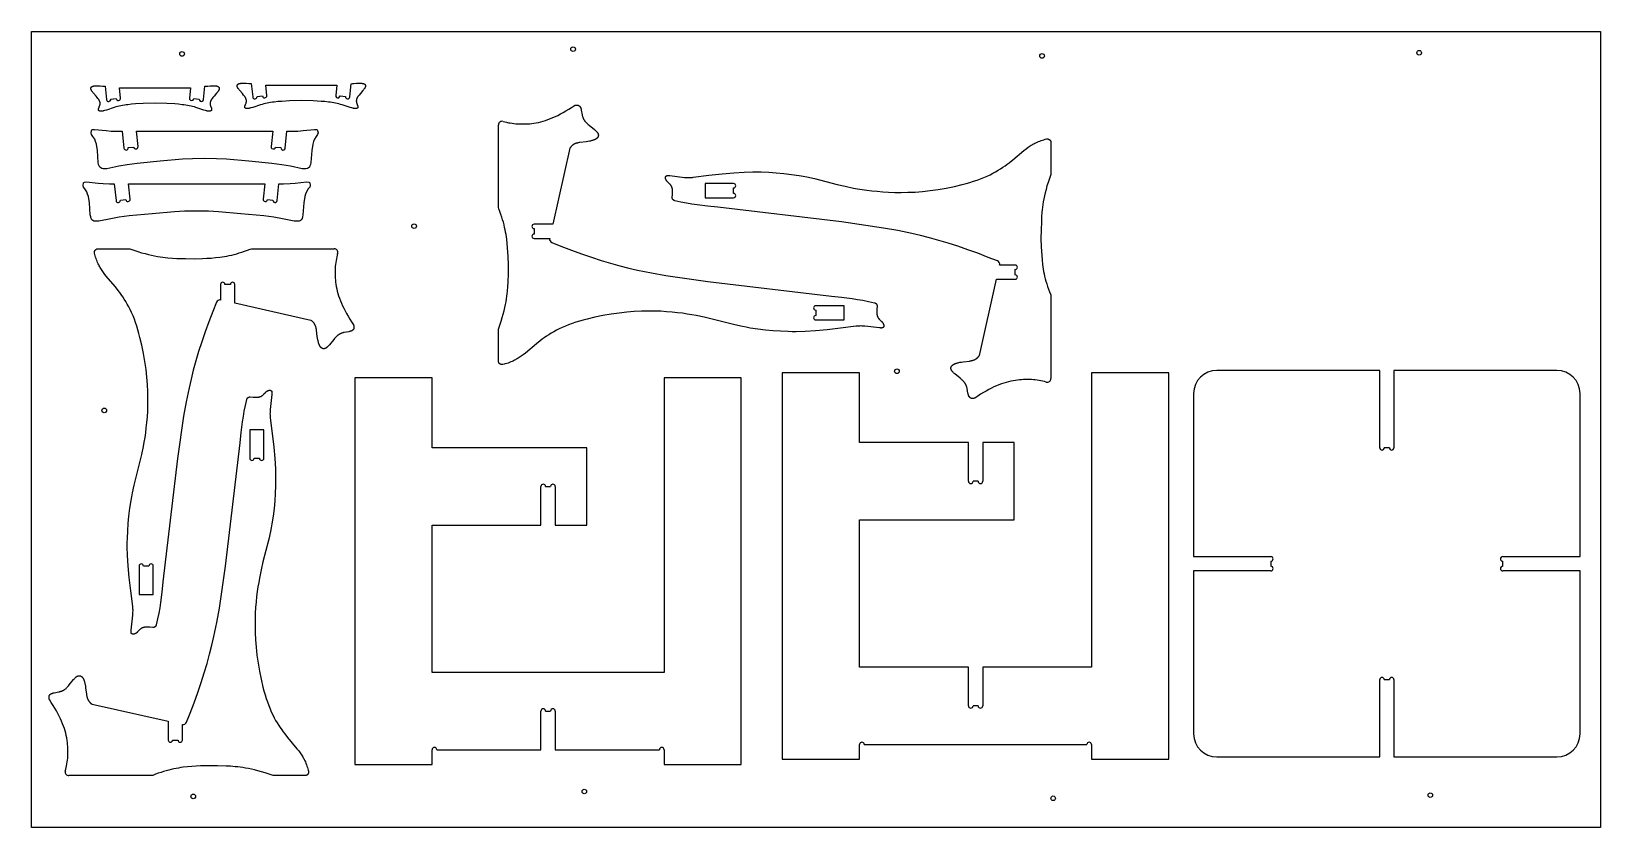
# Model space of a CAD drawing. Extents: x -2030 to 0, y -1030 to 0.
import ezdxf

# ---------------------------------------------------------------- set-up
doc = ezdxf.new("R2010")
doc.units = 0
for name, color, linetype in [('DRILLING', 7, 'CONTINUOUS'), ('INSIDE', 5, 'CONTINUOUS'), ('OUTSIDE', 96, 'CONTINUOUS'), ('PREDEFINITO', 7, 'CONTINUOUS')]:
    doc.layers.add(name, color=color, linetype=linetype)

msp = doc.modelspace()

# ---------------------------------------------------------------- linework, layer by layer
at = {"layer": 'DRILLING'}
for centre in [(-1329.2, -23), (-1835.1, -29.2), (-722.6, -31.8), (-234.7, -27.7), (-1534.9, -252), (-910.3, -439.7), (-1935.7, -490.3), (-1820.6, -989.6), (-1314.7, -983.3), (-708.2, -992.1), (-220.3, -988)]:
    msp.add_circle(centre, 3, dxfattribs=at)
at = {"layer": 'INSIDE'}
for p, q in [((-1121.7, -196.9, 1125.5), (-1158.3, -196.9, 1125.5)), ((-1158.3, -196.9, 1125.5), (-1158.3, -215.2, 1125.5)), ((-1121.7, -209.6, 1125.5), (-1121.7, -202.5, 1125.5)), ((-1158.3, -215.2, 1125.5), (-1121.7, -215.2, 1125.5)), ((-978.7, -354.9, 1125.5), (-1015.3, -354.9, 1125.5)), ((-1015.3, -360.6, 1125.5), (-1015.3, -367.6, 1125.5)), ((-978.7, -373.2, 1125.5), (-978.7, -354.9, 1125.5)), ((-1015.3, -373.2, 1125.5), (-978.7, -373.2, 1125.5)), ((-1729.3, -515.6, 1125.5), (-1747.6, -515.6, 1125.5)), ((-1747.6, -515.6, 1125.5), (-1747.6, -552.2, 1125.5)), ((-1729.3, -552.2, 1125.5), (-1729.3, -515.6, 1125.5)), ((-1741.9, -552.2, 1125.5), (-1734.9, -552.2, 1125.5)), ((-1890.6, -691.8, 1125.5), (-1890.6, -728.4, 1125.5)), ((-1878, -691.8, 1125.5), (-1885, -691.8, 1125.5)), ((-1872.3, -728.4, 1125.5), (-1872.3, -691.8, 1125.5)), ((-1890.6, -728.4, 1125.5), (-1872.3, -728.4, 1125.5))]:
    msp.add_line(p, q, dxfattribs=at)
for centre, start, end in [((-1121.7, -199.7, 1125.5), 270, 90), ((-1121.7, -212.4, 1125.5), 270, 90), ((-1015.3, -357.8, 1125.5), 90, 270), ((-1015.3, -370.4, 1125.5), 90, 270), ((-1744.7, -552.2, 1125.5), 180, 360), ((-1732.1, -552.2, 1125.5), 180, 0), ((-1887.8, -691.8, 1125.5), 360, 180), ((-1875.1, -691.8, 1125.5), 0, 180)]:
    msp.add_arc(centre, 2.82, start, end, dxfattribs=at)
at = {"layer": 'OUTSIDE'}
for p, q in [((-1953, -73.6, -2583.1), (-1953, -73.5, -2583.1)), ((-1953, -73.5, -2583.1), (-1952.9, -73.5, -2583.1)), ((-1953, -73.7, -2583.1), (-1953, -73.6, -2583.1)), ((-1953, -73.8, -2583.1), (-1953, -73.7, -2583.1)), ((-1953, -73.9, -2583.1), (-1953, -73.8, -2583.1)), ((-1953, -73.8, -2583.1), (-1953, -73.8, -2583.1)), ((-1953, -74, -2583.1), (-1953, -73.9, -2583.1)), ((-1953, -74.1, -2583.1), (-1953, -74, -2583.1)), ((-1953, -74.2, -2583.1), (-1953, -74.1, -2583.1)), ((-1953, -74.3, -2583.1), (-1953, -74.2, -2583.1)), ((-1953, -74.2, -2583.1), (-1953, -74.2, -2583.1)), ((-1952.9, -74.4, -2583.1), (-1953, -74.3, -2583.1)), ((-1952.9, -73.1, -2583.1), (-1952.8, -73, -2583.1)), ((-1952.9, -73.2, -2583.1), (-1952.9, -73.1, -2583.1)), ((-1952.9, -73.3, -2583.1), (-1952.9, -73.2, -2583.1)), ((-1952.9, -73.2, -2583.1), (-1952.9, -73.2, -2583.1)), ((-1952.9, -73.4, -2583.1), (-1952.9, -73.3, -2583.1)), ((-1952.9, -73.5, -2583.1), (-1952.9, -73.4, -2583.1)), ((-1952.9, -74.5, -2583.1), (-1952.9, -74.4, -2583.1)), ((-1952.9, -74.6, -2583.1), (-1952.9, -74.5, -2583.1)), ((-1952.9, -74.7, -2583.1), (-1952.9, -74.6, -2583.1)), ((-1952.9, -74.8, -2583.1), (-1952.9, -74.7, -2583.1)), ((-1952.9, -74.7, -2583.1), (-1952.9, -74.7, -2583.1)), ((-1952.8, -74.9, -2583.1), (-1952.9, -74.8, -2583.1)), ((-1952.8, -72.8, -2583.1), (-1952.7, -72.7, -2583.1)), ((-1952.8, -72.9, -2583.1), (-1952.8, -72.8, -2583.1)), ((-1952.8, -73, -2583.1), (-1952.8, -72.9, -2583.1)), ((-1952.8, -73, -2583.1), (-1952.8, -73, -2583.1)), ((-1952.8, -75, -2583.1), (-1952.8, -74.9, -2583.1)), ((-1952.8, -75.1, -2583.1), (-1952.8, -75, -2583.1)), ((-1952.8, -75.2, -2583.1), (-1952.8, -75.1, -2583.1)), ((-1952.7, -75.3, -2583.1), (-1952.8, -75.2, -2583.1)), ((-1952.7, -72.6, -2583.1), (-1952.6, -72.5, -2583.1)), ((-1952.7, -72.7, -2583.1), (-1952.7, -72.6, -2583.1)), ((-1952.7, -72.7, -2583.1), (-1952.7, -72.7, -2583.1)), ((-1952.7, -75.4, -2583.1), (-1952.7, -75.3, -2583.1)), ((-1952.6, -75.6, -2583.1), (-1952.7, -75.4, -2583.1)), ((-1952.6, -72.5, -2583.1), (-1952.6, -72.4, -2583.1)), ((-1952.6, -72.4, -2583.1), (-1952.5, -72.4, -2583.1)), ((-1952.6, -72.5, -2583.1), (-1952.6, -72.5, -2583.1)), ((-1952.5, -75.8, -2583.1), (-1952.6, -75.6, -2583.1)), ((-1952.5, -72.3, -2583.1), (-1952.4, -72.2, -2583.1)), ((-1952.5, -72.4, -2583.1), (-1952.5, -72.3, -2583.1)), ((-1952.4, -76, -2583.1), (-1952.5, -75.8, -2583.1)), ((-1952.4, -72.2, -2583.1), (-1952.4, -72.1, -2583.1)), ((-1952.4, -72.1, -2583.1), (-1952.3, -72.1, -2583.1)), ((-1952.4, -72.2, -2583.1), (-1952.4, -72.2, -2583.1)), ((-1952.4, -76.2, -2583.1), (-1952.4, -76, -2583.1)), ((-1952.3, -76.4, -2583.1), (-1952.4, -76.2, -2583.1)), ((-1952.3, -72, -2583.1), (-1952.2, -71.9, -2583.1)), ((-1952.3, -72.1, -2583.1), (-1952.3, -72, -2583.1)), ((-1952.2, -76.5, -2583.1), (-1952.3, -76.4, -2583.1)), ((-1952.2, -71.9, -2583.1), (-1952.1, -71.9, -2583.1)), ((-1952.1, -76.7, -2583.1), (-1952.2, -76.5, -2583.1)), ((-1952.1, -71.9, -2583.1), (-1952.1, -71.8, -2583.1)), ((-1952.1, -71.8, -2583.1), (-1952, -71.8, -2583.1)), ((-1951.9, -76.9, -2583.1), (-1952.1, -76.7, -2583.1)), ((-1952, -71.8, -2583.1), (-1952, -71.7, -2583.1)), ((-1952, -71.7, -2583.1), (-1951.9, -71.7, -2583.1)), ((-1951.9, -71.7, -2583.1), (-1951.9, -71.6, -2583.1)), ((-1951.9, -71.6, -2583.1), (-1951.8, -71.6, -2583.1)), ((-1951.8, -77.1, -2583.1), (-1951.9, -76.9, -2583.1)), ((-1951.8, -71.6, -2583.1), (-1951.7, -71.5, -2583.1)), ((-1951.6, -77.5, -2583.1), (-1951.8, -77.1, -2583.1)), ((-1951.7, -71.5, -2583.1), (-1951.6, -71.4, -2583.1)), ((-1951.7, -71.5, -2583.1), (-1951.7, -71.5, -2583.1)), ((-1951.6, -71.4, -2583.1), (-1951.5, -71.4, -2583.1)), ((-1951.3, -77.9, -2583.1), (-1951.6, -77.5, -2583.1)), ((-1951.5, -71.4, -2583.1), (-1951.4, -71.3, -2583.1)), ((-1951.4, -71.3, -2583.1), (-1951.3, -71.2, -2583.1)), ((-1951.4, -71.3, -2583.1), (-1951.4, -71.3, -2583.1)), ((-1951.3, -71.2, -2583.1), (-1951.2, -71.2, -2583.1)), ((-1951, -78.3, -2583.1), (-1951.3, -77.9, -2583.1)), ((-1951.2, -71.2, -2583.1), (-1951.1, -71.2, -2583.1)), ((-1951.1, -71.2, -2583.1), (-1951, -71.1, -2583.1)), ((-1951, -71.1, -2583.1), (-1950.9, -71.1, -2583.1)), ((-1950.3, -79.2, -2583.1), (-1951, -78.3, -2583.1)), ((-1950.9, -71.1, -2583.1), (-1950.9, -71, -2583.1)), ((-1950.9, -71, -2583.1), (-1950.8, -71, -2583.1)), ((-1950.8, -71, -2583.1), (-1950.7, -71, -2583.1)), ((-1950.7, -71, -2583.1), (-1950.5, -70.9, -2583.1)), ((-1950.5, -70.9, -2583.1), (-1950.3, -70.8, -2583.1)), ((-1950.3, -70.8, -2583.1), (-1950.1, -70.8, -2583.1)), ((-1949.6, -80, -2583.1), (-1950.3, -79.2, -2583.1)), ((-1950.1, -70.8, -2583.1), (-1949.9, -70.7, -2583.1)), ((-1949.9, -70.7, -2583.1), (-1949.7, -70.7, -2583.1)), ((-1949.7, -70.7, -2583.1), (-1949.4, -70.6, -2583.1)), ((-1946.4, -83.8, -2583.1), (-1949.6, -80, -2583.1)), ((-1949.4, -70.6, -2583.1), (-1949.2, -70.6, -2583.1)), ((-1949.2, -70.6, -2583.1), (-1949, -70.6, -2583.1)), ((-1949, -70.6, -2583.1), (-1948.7, -70.5, -2583.1)), ((-1948.7, -70.5, -2583.1), (-1948.2, -70.5, -2583.1)), ((-1948.2, -70.5, -2583.1), (-1947.7, -70.4, -2583.1)), ((-1947.7, -70.4, -2583.1), (-1947.1, -70.4, -2583.1)), ((-1947.1, -70.4, -2583.1), (-1946.5, -70.4, -2583.1)), ((-1946.5, -70.4, -2583.1), (-1945.8, -70.4, -2583.1)), ((-1945.8, -70.4, -2583.1), (-1944.4, -70.4, -2583.1)), ((-1944.4, -70.4, -2583.1), (-1941.2, -70.5, -2583.1)), ((-1941.2, -70.5, -2583.1), (-1938.2, -70.7, -2583.1)), ((-1938.2, -70.7, -2583.1), (-1936.5, -70.8, -2583.1)), ((-1936.5, -70.8, -2583.1), (-1934.7, -71, -2583.1)), ((-1934.7, -71, -2583.1), (-1932.9, -88.2, -2583.1)), ((-1914.7, -86.3, -2583.1), (-1916.1, -73.1, -2583.1)), ((-1916.1, -73.1, -2583.1), (-1824.1, -73.1, -2583.1)), ((-1824.1, -73.1, -2583.1), (-1825.5, -86.3, -2583.1)), ((-1807.3, -88.2, -2583.1), (-1805.5, -71, -2583.1)), ((-1805.5, -71, -2583.1), (-1803.7, -70.8, -2583.1)), ((-1803.7, -70.8, -2583.1), (-1801.9, -70.7, -2583.1)), ((-1801.9, -70.7, -2583.1), (-1798.8, -70.5, -2583.1)), ((-1798.8, -70.5, -2583.1), (-1795.6, -70.4, -2583.1)), ((-1795.6, -70.4, -2583.1), (-1794.2, -70.4, -2583.1)), ((-1794.2, -70.4, -2583.1), (-1793.5, -70.4, -2583.1)), ((-1790.4, -80, -2583.1), (-1793.6, -83.8, -2583.1)), ((-1793.5, -70.4, -2583.1), (-1792.9, -70.4, -2583.1)), ((-1792.9, -70.4, -2583.1), (-1792.3, -70.4, -2583.1)), ((-1792.3, -70.4, -2583.1), (-1791.8, -70.5, -2583.1)), ((-1791.8, -70.5, -2583.1), (-1791.3, -70.5, -2583.1)), ((-1791.3, -70.5, -2583.1), (-1791, -70.6, -2583.1)), ((-1791, -70.6, -2583.1), (-1790.8, -70.6, -2583.1)), ((-1790.8, -70.6, -2583.1), (-1790.5, -70.6, -2583.1)), ((-1790.5, -70.6, -2583.1), (-1790.3, -70.7, -2583.1)), ((-1789.7, -79.2, -2583.1), (-1790.4, -80, -2583.1)), ((-1790.3, -70.7, -2583.1), (-1790.1, -70.7, -2583.1)), ((-1790.1, -70.7, -2583.1), (-1789.9, -70.8, -2583.1)), ((-1789.9, -70.8, -2583.1), (-1789.7, -70.8, -2583.1)), ((-1789.7, -70.8, -2583.1), (-1789.5, -70.9, -2583.1)), ((-1789, -78.3, -2583.1), (-1789.7, -79.2, -2583.1)), ((-1789.5, -70.9, -2583.1), (-1789.3, -71, -2583.1)), ((-1789.3, -71, -2583.1), (-1789.2, -71, -2583.1)), ((-1789.2, -71, -2583.1), (-1789.1, -71, -2583.1)), ((-1789.1, -71, -2583.1), (-1789, -71.1, -2583.1)), ((-1789, -71.1, -2583.1), (-1789, -71.1, -2583.1)), ((-1789, -71.1, -2583.1), (-1788.9, -71.2, -2583.1)), ((-1788.7, -77.9, -2583.1), (-1789, -78.3, -2583.1)), ((-1788.9, -71.2, -2583.1), (-1788.8, -71.2, -2583.1)), ((-1788.8, -71.2, -2583.1), (-1788.7, -71.2, -2583.1)), ((-1788.7, -71.2, -2583.1), (-1788.6, -71.3, -2583.1)), ((-1788.4, -77.5, -2583.1), (-1788.7, -77.9, -2583.1)), ((-1788.6, -71.3, -2583.1), (-1788.6, -71.3, -2583.1)), ((-1788.6, -71.3, -2583.1), (-1788.5, -71.4, -2583.1)), ((-1788.5, -71.4, -2583.1), (-1788.4, -71.4, -2583.1)), ((-1788.4, -71.4, -2583.1), (-1788.3, -71.5, -2583.1)), ((-1788.2, -77.1, -2583.1), (-1788.4, -77.5, -2583.1)), ((-1788.3, -71.5, -2583.1), (-1788.3, -71.5, -2583.1)), ((-1788.3, -71.5, -2583.1), (-1788.2, -71.6, -2583.1)), ((-1788.2, -71.6, -2583.1), (-1788.1, -71.6, -2583.1)), ((-1788.1, -76.9, -2583.1), (-1788.2, -77.1, -2583.1)), ((-1788.1, -71.6, -2583.1), (-1788.1, -71.7, -2583.1)), ((-1788.1, -71.7, -2583.1), (-1788, -71.7, -2583.1)), ((-1787.9, -76.7, -2583.1), (-1788.1, -76.9, -2583.1)), ((-1788, -71.7, -2583.1), (-1788, -71.8, -2583.1)), ((-1788, -71.8, -2583.1), (-1787.9, -71.8, -2583.1)), ((-1787.9, -71.8, -2583.1), (-1787.8, -71.9, -2583.1)), ((-1787.8, -76.5, -2583.1), (-1787.9, -76.7, -2583.1)), ((-1787.8, -71.9, -2583.1), (-1787.8, -71.9, -2583.1)), ((-1787.8, -71.9, -2583.1), (-1787.7, -72, -2583.1)), ((-1787.7, -76.4, -2583.1), (-1787.8, -76.5, -2583.1)), ((-1787.7, -72, -2583.1), (-1787.7, -72.1, -2583.1)), ((-1787.7, -72.1, -2583.1), (-1787.6, -72.1, -2583.1)), ((-1787.6, -76.2, -2583.1), (-1787.7, -76.4, -2583.1)), ((-1787.6, -72.1, -2583.1), (-1787.6, -72.2, -2583.1)), ((-1787.6, -72.2, -2583.1), (-1787.6, -72.2, -2583.1)), ((-1787.6, -72.2, -2583.1), (-1787.5, -72.3, -2583.1)), ((-1787.5, -76, -2583.1), (-1787.6, -76.2, -2583.1)), ((-1787.5, -72.3, -2583.1), (-1787.5, -72.4, -2583.1)), ((-1787.5, -72.4, -2583.1), (-1787.4, -72.4, -2583.1)), ((-1787.4, -75.6, -2583.1), (-1787.5, -75.8, -2583.1)), ((-1787.5, -75.8, -2583.1), (-1787.5, -76, -2583.1)), ((-1787.4, -72.4, -2583.1), (-1787.4, -72.5, -2583.1)), ((-1787.4, -72.5, -2583.1), (-1787.4, -72.5, -2583.1)), ((-1787.4, -72.5, -2583.1), (-1787.3, -72.6, -2583.1)), ((-1787.3, -75.4, -2583.1), (-1787.4, -75.6, -2583.1)), ((-1787.3, -72.6, -2583.1), (-1787.3, -72.7, -2583.1)), ((-1787.3, -72.7, -2583.1), (-1787.3, -72.7, -2583.1)), ((-1787.3, -72.7, -2583.1), (-1787.2, -72.8, -2583.1)), ((-1787.2, -75.2, -2583.1), (-1787.3, -75.3, -2583.1)), ((-1787.3, -75.3, -2583.1), (-1787.3, -75.4, -2583.1)), ((-1787.2, -72.8, -2583.1), (-1787.2, -72.9, -2583.1)), ((-1787.2, -72.9, -2583.1), (-1787.2, -73, -2583.1)), ((-1787.2, -73, -2583.1), (-1787.2, -73, -2583.1)), ((-1787.2, -73, -2583.1), (-1787.1, -73.1, -2583.1)), ((-1787.1, -74.8, -2583.1), (-1787.2, -74.9, -2583.1)), ((-1787.2, -74.9, -2583.1), (-1787.2, -75, -2583.1)), ((-1787.2, -75, -2583.1), (-1787.2, -75.1, -2583.1)), ((-1787.2, -75.1, -2583.1), (-1787.2, -75.2, -2583.1)), ((-1787.1, -73.1, -2583.1), (-1787.1, -73.2, -2583.1)), ((-1787.1, -73.2, -2583.1), (-1787.1, -73.2, -2583.1)), ((-1787.1, -73.2, -2583.1), (-1787.1, -73.3, -2583.1)), ((-1787.1, -73.3, -2583.1), (-1787.1, -73.4, -2583.1)), ((-1787.1, -73.4, -2583.1), (-1787.1, -73.5, -2583.1)), ((-1787.1, -73.5, -2583.1), (-1787, -73.5, -2583.1)), ((-1787, -74.3, -2583.1), (-1787.1, -74.4, -2583.1)), ((-1787.1, -74.4, -2583.1), (-1787.1, -74.5, -2583.1)), ((-1787.1, -74.5, -2583.1), (-1787.1, -74.6, -2583.1)), ((-1787.1, -74.6, -2583.1), (-1787.1, -74.7, -2583.1)), ((-1787.1, -74.7, -2583.1), (-1787.1, -74.7, -2583.1)), ((-1787.1, -74.7, -2583.1), (-1787.1, -74.8, -2583.1)), ((-1787, -73.5, -2583.1), (-1787, -73.6, -2583.1)), ((-1787, -73.6, -2583.1), (-1787, -73.7, -2583.1)), ((-1787, -73.7, -2583.1), (-1787, -73.8, -2583.1)), ((-1787, -73.8, -2583.1), (-1787, -73.8, -2583.1)), ((-1787, -73.8, -2583.1), (-1787, -73.9, -2583.1)), ((-1787, -73.9, -2583.1), (-1787, -74, -2583.1)), ((-1787, -74, -2583.1), (-1787, -74.1, -2583.1)), ((-1787, -74.1, -2583.1), (-1787, -74.2, -2583.1)), ((-1787, -74.2, -2583.1), (-1787, -74.2, -2583.1)), ((-1787, -74.2, -2583.1), (-1787, -74.3, -2583.1)), ((-1763.7, -70, -2583.1), (-1763.7, -69.9, -2583.1)), ((-1763.7, -69.9, -2583.1), (-1763.6, -69.9, -2583.1)), ((-1763.7, -70.1, -2583.1), (-1763.7, -70, -2583.1)), ((-1763.7, -70.2, -2583.1), (-1763.7, -70.1, -2583.1)), ((-1763.7, -70.3, -2583.1), (-1763.7, -70.2, -2583.1)), ((-1763.7, -70.2, -2583.1), (-1763.7, -70.2, -2583.1)), ((-1763.7, -70.4, -2583.1), (-1763.7, -70.3, -2583.1)), ((-1763.7, -70.5, -2583.1), (-1763.7, -70.4, -2583.1)), ((-1763.7, -70.6, -2583.1), (-1763.7, -70.5, -2583.1)), ((-1763.7, -70.7, -2583.1), (-1763.7, -70.6, -2583.1)), ((-1763.7, -70.6, -2583.1), (-1763.7, -70.6, -2583.1)), ((-1763.7, -70.8, -2583.1), (-1763.7, -70.7, -2583.1)), ((-1763.7, -70.9, -2583.1), (-1763.7, -70.8, -2583.1)), ((-1763.7, -71, -2583.1), (-1763.7, -70.9, -2583.1)), ((-1763.7, -71.1, -2583.1), (-1763.7, -71, -2583.1)), ((-1763.7, -71, -2583.1), (-1763.7, -71, -2583.1)), ((-1763.7, -71.2, -2583.1), (-1763.7, -71.1, -2583.1)), ((-1763.6, -71.3, -2583.1), (-1763.7, -71.2, -2583.1)), ((-1763.6, -69.6, -2583.1), (-1763.5, -69.5, -2583.1)), ((-1763.6, -69.7, -2583.1), (-1763.6, -69.6, -2583.1)), ((-1763.6, -69.8, -2583.1), (-1763.6, -69.7, -2583.1)), ((-1763.6, -69.7, -2583.1), (-1763.6, -69.7, -2583.1)), ((-1763.6, -69.9, -2583.1), (-1763.6, -69.8, -2583.1)), ((-1763.6, -71.4, -2583.1), (-1763.6, -71.3, -2583.1)), ((-1763.6, -71.5, -2583.1), (-1763.6, -71.4, -2583.1)), ((-1763.6, -71.6, -2583.1), (-1763.6, -71.5, -2583.1)), ((-1763.5, -71.7, -2583.1), (-1763.6, -71.6, -2583.1)), ((-1763.6, -71.6, -2583.1), (-1763.6, -71.6, -2583.1)), ((-1763.5, -69.3, -2583.1), (-1763.4, -69.2, -2583.1)), ((-1763.5, -69.4, -2583.1), (-1763.5, -69.3, -2583.1)), ((-1763.5, -69.5, -2583.1), (-1763.5, -69.4, -2583.1)), ((-1763.5, -69.4, -2583.1), (-1763.5, -69.4, -2583.1)), ((-1763.5, -71.8, -2583.1), (-1763.5, -71.7, -2583.1)), ((-1763.5, -71.9, -2583.1), (-1763.5, -71.8, -2583.1)), ((-1763.4, -72.1, -2583.1), (-1763.5, -71.9, -2583.1)), ((-1763.4, -69.1, -2583.1), (-1763.3, -69, -2583.1)), ((-1763.4, -69.2, -2583.1), (-1763.4, -69.1, -2583.1)), ((-1763.4, -69.2, -2583.1), (-1763.4, -69.2, -2583.1)), ((-1763.4, -72.3, -2583.1), (-1763.4, -72.1, -2583.1)), ((-1763.3, -72.4, -2583.1), (-1763.4, -72.3, -2583.1)), ((-1763.3, -69, -2583.1), (-1763.2, -68.9, -2583.1)), ((-1763.3, -69, -2583.1), (-1763.3, -69, -2583.1)), ((-1763.2, -72.6, -2583.1), (-1763.3, -72.4, -2583.1)), ((-1763.2, -68.9, -2583.1), (-1763.1, -68.8, -2583.1)), ((-1763.2, -68.9, -2583.1), (-1763.2, -68.9, -2583.1)), ((-1763.1, -72.8, -2583.1), (-1763.2, -72.6, -2583.1)), ((-1763.1, -68.7, -2583.1), (-1763, -68.6, -2583.1)), ((-1763.1, -68.8, -2583.1), (-1763.1, -68.7, -2583.1)), ((-1763.1, -68.7, -2583.1), (-1763.1, -68.7, -2583.1)), ((-1763, -73, -2583.1), (-1763.1, -72.8, -2583.1)), ((-1763, -68.6, -2583.1), (-1762.9, -68.6, -2583.1)), ((-1762.9, -73.2, -2583.1), (-1763, -73, -2583.1)), ((-1762.9, -68.6, -2583.1), (-1762.9, -68.5, -2583.1)), ((-1762.9, -68.5, -2583.1), (-1762.8, -68.5, -2583.1)), ((-1762.8, -73.4, -2583.1), (-1762.9, -73.2, -2583.1)), ((-1762.8, -68.4, -2583.1), (-1762.7, -68.3, -2583.1)), ((-1762.8, -68.5, -2583.1), (-1762.8, -68.4, -2583.1)), ((-1762.7, -73.6, -2583.1), (-1762.8, -73.4, -2583.1)), ((-1762.7, -68.3, -2583.1), (-1762.6, -68.2, -2583.1)), ((-1762.7, -68.3, -2583.1), (-1762.7, -68.3, -2583.1)), ((-1762.6, -73.7, -2583.1), (-1762.7, -73.6, -2583.1)), ((-1762.6, -68.2, -2583.1), (-1762.5, -68.2, -2583.1)), ((-1762.3, -74.1, -2583.1), (-1762.6, -73.7, -2583.1)), ((-1762.5, -68.2, -2583.1), (-1762.5, -68.1, -2583.1)), ((-1762.5, -68.1, -2583.1), (-1762.4, -68.1, -2583.1)), ((-1762.4, -68.1, -2583.1), (-1762.3, -68.1, -2583.1)), ((-1762.3, -68.1, -2583.1), (-1762.3, -68, -2583.1)), ((-1762.3, -68, -2583.1), (-1762.2, -68, -2583.1)), ((-1762, -74.5, -2583.1), (-1762.3, -74.1, -2583.1)), ((-1762.2, -68, -2583.1), (-1762.1, -67.9, -2583.1)), ((-1762.1, -67.9, -2583.1), (-1762, -67.9, -2583.1)), ((-1762, -67.9, -2583.1), (-1761.9, -67.8, -2583.1)), ((-1761.7, -74.9, -2583.1), (-1762, -74.5, -2583.1)), ((-1761.9, -67.8, -2583.1), (-1761.9, -67.8, -2583.1)), ((-1761.9, -67.8, -2583.1), (-1761.8, -67.8, -2583.1)), ((-1761.8, -67.8, -2583.1), (-1761.7, -67.7, -2583.1)), ((-1761.7, -67.7, -2583.1), (-1761.6, -67.7, -2583.1)), ((-1761.1, -75.8, -2583.1), (-1761.7, -74.9, -2583.1)), ((-1761.6, -67.7, -2583.1), (-1761.5, -67.6, -2583.1)), ((-1761.5, -67.6, -2583.1), (-1761.4, -67.6, -2583.1)), ((-1761.4, -67.6, -2583.1), (-1761.2, -67.5, -2583.1)), ((-1761.2, -67.5, -2583.1), (-1761, -67.5, -2583.1)), ((-1760.4, -76.6, -2583.1), (-1761.1, -75.8, -2583.1)), ((-1761, -67.5, -2583.1), (-1760.8, -67.4, -2583.1)), ((-1760.8, -67.4, -2583.1), (-1760.6, -67.4, -2583.1)), ((-1760.6, -67.4, -2583.1), (-1760.4, -67.3, -2583.1)), ((-1760.4, -67.3, -2583.1), (-1760.2, -67.3, -2583.1)), ((-1757.1, -80.4, -2583.1), (-1760.4, -76.6, -2583.1)), ((-1760.2, -67.3, -2583.1), (-1760, -67.2, -2583.1)), ((-1760, -67.2, -2583.1), (-1759.7, -67.2, -2583.1)), ((-1759.7, -67.2, -2583.1), (-1759.5, -67.2, -2583.1)), ((-1759.5, -67.2, -2583.1), (-1759, -67.1, -2583.1)), ((-1759, -67.1, -2583.1), (-1758.4, -67.1, -2583.1)), ((-1758.4, -67.1, -2583.1), (-1757.8, -67, -2583.1)), ((-1757.8, -67, -2583.1), (-1757.2, -67, -2583.1)), ((-1757.2, -67, -2583.1), (-1756.6, -67, -2583.1)), ((-1755.5, -82.4, -2583.1), (-1757.1, -80.4, -2583.1)), ((-1756.6, -67, -2583.1), (-1755.2, -67, -2583.1)), ((-1755.2, -67, -2583.1), (-1752, -67.1, -2583.1)), ((-1752, -67.1, -2583.1), (-1748.9, -67.3, -2583.1)), ((-1748.9, -67.3, -2583.1), (-1747.2, -67.5, -2583.1)), ((-1747.2, -67.5, -2583.1), (-1745.5, -67.6, -2583.1)), ((-1745.5, -67.6, -2583.1), (-1743.7, -84.8, -2583.1)), ((-1725.5, -82.9, -2583.1), (-1726.8, -69.7, -2583.1)), ((-1726.8, -69.7, -2583.1), (-1634.9, -69.7, -2583.1)), ((-1634.9, -69.7, -2583.1), (-1636.3, -82.9, -2583.1)), ((-1618.1, -84.8, -2583.1), (-1616.3, -67.7, -2583.1)), ((-1616.3, -67.7, -2583.1), (-1614.4, -67.5, -2583.1)), ((-1614.4, -67.5, -2583.1), (-1612.7, -67.3, -2583.1)), ((-1612.7, -67.3, -2583.1), (-1609.5, -67.1, -2583.1)), ((-1609.5, -67.1, -2583.1), (-1606.3, -67, -2583.1)), ((-1606.3, -67, -2583.1), (-1604.9, -67, -2583.1)), ((-1604.4, -80.4, -2583.1), (-1606, -82.4, -2583.1)), ((-1604.9, -67, -2583.1), (-1604.3, -67, -2583.1)), ((-1601.1, -76.6, -2583.1), (-1604.4, -80.4, -2583.1)), ((-1604.3, -67, -2583.1), (-1603.7, -67, -2583.1)), ((-1603.7, -67, -2583.1), (-1603.1, -67.1, -2583.1)), ((-1603.1, -67.1, -2583.1), (-1602.5, -67.1, -2583.1)), ((-1602.5, -67.1, -2583.1), (-1602, -67.2, -2583.1)), ((-1602, -67.2, -2583.1), (-1601.8, -67.2, -2583.1)), ((-1601.8, -67.2, -2583.1), (-1601.5, -67.2, -2583.1)), ((-1601.5, -67.2, -2583.1), (-1601.3, -67.3, -2583.1)), ((-1601.3, -67.3, -2583.1), (-1601.1, -67.3, -2583.1)), ((-1601.1, -67.3, -2583.1), (-1600.9, -67.4, -2583.1)), ((-1600.4, -75.8, -2583.1), (-1601.1, -76.6, -2583.1)), ((-1600.9, -67.4, -2583.1), (-1600.6, -67.4, -2583.1)), ((-1600.6, -67.4, -2583.1), (-1600.4, -67.5, -2583.1)), ((-1600.4, -67.5, -2583.1), (-1600.2, -67.5, -2583.1)), ((-1599.8, -74.9, -2583.1), (-1600.4, -75.8, -2583.1)), ((-1600.2, -67.5, -2583.1), (-1600.1, -67.6, -2583.1)), ((-1600.1, -67.6, -2583.1), (-1600, -67.6, -2583.1)), ((-1600, -67.6, -2583.1), (-1599.9, -67.7, -2583.1)), ((-1599.9, -67.7, -2583.1), (-1599.8, -67.7, -2583.1)), ((-1599.8, -67.7, -2583.1), (-1599.7, -67.8, -2583.1)), ((-1599.5, -74.5, -2583.1), (-1599.8, -74.9, -2583.1)), ((-1599.7, -67.8, -2583.1), (-1599.6, -67.8, -2583.1)), ((-1599.6, -67.8, -2583.1), (-1599.5, -67.8, -2583.1)), ((-1599.5, -67.8, -2583.1), (-1599.5, -67.9, -2583.1)), ((-1599.5, -67.9, -2583.1), (-1599.4, -67.9, -2583.1)), ((-1599.2, -74.1, -2583.1), (-1599.5, -74.5, -2583.1)), ((-1599.4, -67.9, -2583.1), (-1599.3, -68, -2583.1)), ((-1599.3, -68, -2583.1), (-1599.2, -68, -2583.1)), ((-1599.2, -68, -2583.1), (-1599.2, -68.1, -2583.1)), ((-1599.2, -68.1, -2583.1), (-1599.1, -68.1, -2583.1)), ((-1598.9, -73.7, -2583.1), (-1599.2, -74.1, -2583.1)), ((-1599.1, -68.1, -2583.1), (-1599, -68.1, -2583.1)), ((-1599, -68.1, -2583.1), (-1599, -68.2, -2583.1)), ((-1599, -68.2, -2583.1), (-1598.9, -68.2, -2583.1)), ((-1598.9, -68.2, -2583.1), (-1598.8, -68.3, -2583.1)), ((-1598.8, -73.6, -2583.1), (-1598.9, -73.7, -2583.1)), ((-1598.8, -68.3, -2583.1), (-1598.8, -68.3, -2583.1)), ((-1598.8, -68.3, -2583.1), (-1598.7, -68.4, -2583.1)), ((-1598.7, -73.4, -2583.1), (-1598.8, -73.6, -2583.1)), ((-1598.7, -68.4, -2583.1), (-1598.6, -68.5, -2583.1)), ((-1598.6, -73.2, -2583.1), (-1598.7, -73.4, -2583.1)), ((-1598.6, -68.5, -2583.1), (-1598.6, -68.5, -2583.1)), ((-1598.6, -68.5, -2583.1), (-1598.5, -68.6, -2583.1)), ((-1598.5, -73, -2583.1), (-1598.6, -73.2, -2583.1)), ((-1598.5, -68.6, -2583.1), (-1598.5, -68.6, -2583.1)), ((-1598.5, -68.6, -2583.1), (-1598.4, -68.7, -2583.1)), ((-1598.4, -72.8, -2583.1), (-1598.5, -73, -2583.1)), ((-1598.4, -68.7, -2583.1), (-1598.4, -68.7, -2583.1)), ((-1598.4, -68.7, -2583.1), (-1598.3, -68.8, -2583.1)), ((-1598.3, -72.6, -2583.1), (-1598.4, -72.8, -2583.1)), ((-1598.3, -68.8, -2583.1), (-1598.3, -68.9, -2583.1)), ((-1598.3, -68.9, -2583.1), (-1598.3, -68.9, -2583.1)), ((-1598.3, -68.9, -2583.1), (-1598.2, -69, -2583.1)), ((-1598.2, -72.4, -2583.1), (-1598.3, -72.6, -2583.1)), ((-1598.2, -69, -2583.1), (-1598.2, -69, -2583.1)), ((-1598.2, -69, -2583.1), (-1598.1, -69.1, -2583.1)), ((-1598.1, -72.3, -2583.1), (-1598.2, -72.4, -2583.1)), ((-1598.1, -69.1, -2583.1), (-1598.1, -69.2, -2583.1)), ((-1598.1, -69.2, -2583.1), (-1598.1, -69.2, -2583.1)), ((-1598.1, -69.2, -2583.1), (-1598, -69.3, -2583.1)), ((-1598, -71.9, -2583.1), (-1598.1, -72.1, -2583.1)), ((-1598.1, -72.1, -2583.1), (-1598.1, -72.3, -2583.1)), ((-1598, -69.3, -2583.1), (-1598, -69.4, -2583.1)), ((-1598, -69.4, -2583.1), (-1598, -69.4, -2583.1)), ((-1598, -69.4, -2583.1), (-1597.9, -69.5, -2583.1)), ((-1597.9, -71.7, -2583.1), (-1598, -71.8, -2583.1)), ((-1598, -71.8, -2583.1), (-1598, -71.9, -2583.1)), ((-1597.9, -69.5, -2583.1), (-1597.9, -69.6, -2583.1)), ((-1597.9, -69.6, -2583.1), (-1597.9, -69.7, -2583.1)), ((-1597.9, -69.7, -2583.1), (-1597.9, -69.7, -2583.1)), ((-1597.9, -69.7, -2583.1), (-1597.9, -69.8, -2583.1)), ((-1597.9, -69.8, -2583.1), (-1597.8, -69.9, -2583.1)), ((-1597.8, -71.3, -2583.1), (-1597.9, -71.4, -2583.1)), ((-1597.9, -71.4, -2583.1), (-1597.9, -71.5, -2583.1)), ((-1597.9, -71.5, -2583.1), (-1597.9, -71.6, -2583.1)), ((-1597.9, -71.6, -2583.1), (-1597.9, -71.6, -2583.1)), ((-1597.9, -71.6, -2583.1), (-1597.9, -71.7, -2583.1)), ((-1597.8, -69.9, -2583.1), (-1597.8, -69.9, -2583.1)), ((-1597.8, -69.9, -2583.1), (-1597.8, -70, -2583.1)), ((-1597.8, -70, -2583.1), (-1597.8, -70.1, -2583.1)), ((-1597.8, -70.1, -2583.1), (-1597.8, -70.2, -2583.1)), ((-1597.8, -70.2, -2583.1), (-1597.8, -70.2, -2583.1)), ((-1597.8, -70.2, -2583.1), (-1597.8, -70.3, -2583.1)), ((-1597.8, -70.3, -2583.1), (-1597.8, -70.4, -2583.1)), ((-1597.8, -70.4, -2583.1), (-1597.8, -70.5, -2583.1)), ((-1597.8, -70.5, -2583.1), (-1597.8, -70.6, -2583.1)), ((-1597.8, -70.6, -2583.1), (-1597.8, -70.6, -2583.1)), ((-1597.8, -70.6, -2583.1), (-1597.8, -70.7, -2583.1)), ((-1597.8, -70.7, -2583.1), (-1597.8, -70.8, -2583.1)), ((-1597.8, -70.8, -2583.1), (-1597.8, -70.9, -2583.1)), ((-1597.8, -70.9, -2583.1), (-1597.8, -71, -2583.1)), ((-1597.8, -71, -2583.1), (-1597.8, -71, -2583.1)), ((-1597.8, -71, -2583.1), (-1597.8, -71.1, -2583.1)), ((-1597.8, -71.1, -2583.1), (-1597.8, -71.2, -2583.1)), ((-1597.8, -71.2, -2583.1), (-1597.8, -71.3, -2583.1)), ((-1944.7, -85.7, -2583.1), (-1946.4, -83.8, -2583.1)), ((-1944, -86.7, -2583.1), (-1944.7, -85.7, -2583.1)), ((-1943.6, -87.2, -2583.1), (-1944, -86.7, -2583.1)), ((-1943.3, -87.7, -2583.1), (-1943.6, -87.2, -2583.1)), ((-1942.9, -88.1, -2583.1), (-1943.3, -87.7, -2583.1)), ((-1943.2, -100.5, -2583.1), (-1943.1, -100.4, -2583.1)), ((-1943.2, -100.6, -2583.1), (-1943.2, -100.5, -2583.1)), ((-1943.2, -100.7, -2583.1), (-1943.2, -100.6, -2583.1)), ((-1943.2, -100.8, -2583.1), (-1943.2, -100.7, -2583.1)), ((-1943.2, -100.9, -2583.1), (-1943.2, -100.8, -2583.1)), ((-1943.2, -100.8, -2583.1), (-1943.2, -100.8, -2583.1)), ((-1943.2, -101, -2583.1), (-1943.2, -100.9, -2583.1)), ((-1943.2, -101.1, -2583.1), (-1943.2, -101, -2583.1)), ((-1943.2, -101, -2583.1), (-1943.2, -101, -2583.1)), ((-1943.2, -101.2, -2583.1), (-1943.2, -101.1, -2583.1)), ((-1943.2, -101.3, -2583.1), (-1943.2, -101.2, -2583.1)), ((-1943.2, -101.4, -2583.1), (-1943.2, -101.3, -2583.1)), ((-1943.2, -101.3, -2583.1), (-1943.2, -101.3, -2583.1)), ((-1943.2, -101.5, -2583.1), (-1943.2, -101.4, -2583.1)), ((-1943.2, -101.5, -2583.1), (-1943.2, -101.5, -2583.1)), ((-1943.1, -100.2, -2583.1), (-1943, -100, -2583.1)), ((-1943.1, -100.4, -2583.1), (-1943.1, -100.2, -2583.1)), ((-1943, -99.9, -2583.1), (-1942.9, -99.7, -2583.1)), ((-1943, -100, -2583.1), (-1943, -99.9, -2583.1)), ((-1942.6, -88.6, -2583.1), (-1942.9, -88.1, -2583.1)), ((-1942.9, -99.5, -2583.1), (-1942.8, -99.2, -2583.1)), ((-1942.9, -99.7, -2583.1), (-1942.9, -99.5, -2583.1)), ((-1942.8, -99.2, -2583.1), (-1941.7, -96.5, -2583.1)), ((-1942.4, -89.1, -2583.1), (-1942.6, -88.6, -2583.1)), ((-1942.2, -89.3, -2583.1), (-1942.4, -89.1, -2583.1)), ((-1942.1, -89.5, -2583.1), (-1942.2, -89.3, -2583.1)), ((-1942, -89.7, -2583.1), (-1942.1, -89.5, -2583.1)), ((-1941.9, -89.9, -2583.1), (-1942, -89.7, -2583.1)), ((-1941.8, -90.1, -2583.1), (-1941.9, -89.9, -2583.1)), ((-1941.7, -90.4, -2583.1), (-1941.8, -90.1, -2583.1)), ((-1941.6, -90.6, -2583.1), (-1941.7, -90.4, -2583.1)), ((-1941.7, -96.5, -2583.1), (-1941.6, -96.1, -2583.1)), ((-1941.5, -90.8, -2583.1), (-1941.6, -90.6, -2583.1)), ((-1941.6, -96.1, -2583.1), (-1941.5, -95.8, -2583.1)), ((-1941.5, -91, -2583.1), (-1941.5, -90.8, -2583.1)), ((-1941.4, -91.2, -2583.1), (-1941.5, -91, -2583.1)), ((-1941.5, -95.8, -2583.1), (-1941.4, -95.4, -2583.1)), ((-1941.3, -91.4, -2583.1), (-1941.4, -91.2, -2583.1)), ((-1941.4, -95.4, -2583.1), (-1941.3, -95.2, -2583.1)), ((-1941.3, -91.6, -2583.1), (-1941.3, -91.4, -2583.1)), ((-1941.2, -91.8, -2583.1), (-1941.3, -91.6, -2583.1)), ((-1941.3, -95, -2583.1), (-1941.2, -94.8, -2583.1)), ((-1941.3, -95.2, -2583.1), (-1941.3, -95, -2583.1)), ((-1941.2, -92, -2583.1), (-1941.2, -91.8, -2583.1)), ((-1941.2, -92.2, -2583.1), (-1941.2, -92, -2583.1)), ((-1941.1, -92.4, -2583.1), (-1941.2, -92.2, -2583.1)), ((-1941.2, -94.4, -2583.1), (-1941.1, -94.3, -2583.1)), ((-1941.2, -94.6, -2583.1), (-1941.2, -94.4, -2583.1)), ((-1941.2, -94.8, -2583.1), (-1941.2, -94.6, -2583.1)), ((-1941.1, -92.6, -2583.1), (-1941.1, -92.4, -2583.1)), ((-1941.1, -92.7, -2583.1), (-1941.1, -92.6, -2583.1)), ((-1941.1, -92.9, -2583.1), (-1941.1, -92.7, -2583.1)), ((-1941.1, -93.1, -2583.1), (-1941.1, -92.9, -2583.1)), ((-1941.1, -93.3, -2583.1), (-1941.1, -93.1, -2583.1)), ((-1941.1, -93.5, -2583.1), (-1941.1, -93.3, -2583.1)), ((-1941.1, -93.7, -2583.1), (-1941.1, -93.5, -2583.1)), ((-1941.1, -93.9, -2583.1), (-1941.1, -93.7, -2583.1)), ((-1941.1, -94.1, -2583.1), (-1941.1, -93.9, -2583.1)), ((-1941.1, -94.3, -2583.1), (-1941.1, -94.1, -2583.1)), ((-1922.8, -98.4, -2583.1), (-1933, -101.7, -2583.1)), ((-1927.3, -87.6, -2583.1), (-1920.3, -86.8, -2583.1)), ((-1920.8, -97.8, -2583.1), (-1922.8, -98.4, -2583.1)), ((-1918.6, -97.3, -2583.1), (-1920.8, -97.8, -2583.1)), ((-1916.5, -96.7, -2583.1), (-1918.6, -97.3, -2583.1)), ((-1914.3, -96.2, -2583.1), (-1916.5, -96.7, -2583.1)), ((-1912, -95.8, -2583.1), (-1914.3, -96.2, -2583.1)), ((-1909.7, -95.4, -2583.1), (-1912, -95.8, -2583.1)), ((-1907.4, -95.1, -2583.1), (-1909.7, -95.4, -2583.1)), ((-1905.1, -94.8, -2583.1), (-1907.4, -95.1, -2583.1)), ((-1900.4, -94.3, -2583.1), (-1905.1, -94.8, -2583.1)), ((-1895.5, -93.9, -2583.1), (-1900.4, -94.3, -2583.1)), ((-1885.4, -93.3, -2583.1), (-1895.5, -93.9, -2583.1)), ((-1870, -92.9, -2583.1), (-1885.4, -93.3, -2583.1)), ((-1854.6, -93.3, -2583.1), (-1870, -92.9, -2583.1)), ((-1844.5, -93.9, -2583.1), (-1854.6, -93.3, -2583.1)), ((-1839.6, -94.3, -2583.1), (-1844.5, -93.9, -2583.1)), ((-1834.9, -94.8, -2583.1), (-1839.6, -94.3, -2583.1)), ((-1832.6, -95.1, -2583.1), (-1834.9, -94.8, -2583.1)), ((-1830.3, -95.4, -2583.1), (-1832.6, -95.1, -2583.1)), ((-1828, -95.8, -2583.1), (-1830.3, -95.4, -2583.1)), ((-1825.7, -96.2, -2583.1), (-1828, -95.8, -2583.1)), ((-1823.5, -96.7, -2583.1), (-1825.7, -96.2, -2583.1)), ((-1821.4, -97.3, -2583.1), (-1823.5, -96.7, -2583.1)), ((-1819.2, -97.8, -2583.1), (-1821.4, -97.3, -2583.1)), ((-1819.9, -86.8, -2583.1), (-1812.9, -87.6, -2583.1)), ((-1817.2, -98.4, -2583.1), (-1819.2, -97.8, -2583.1)), ((-1807, -101.7, -2583.1), (-1817.2, -98.4, -2583.1)), ((-1798.8, -92.2, -2583.1), (-1798.9, -92.4, -2583.1)), ((-1798.9, -92.4, -2583.1), (-1798.9, -92.6, -2583.1)), ((-1798.9, -92.6, -2583.1), (-1798.9, -92.7, -2583.1)), ((-1798.9, -92.7, -2583.1), (-1798.9, -92.9, -2583.1)), ((-1798.9, -92.9, -2583.1), (-1798.9, -93.1, -2583.1)), ((-1798.9, -93.1, -2583.1), (-1798.9, -93.3, -2583.1)), ((-1798.9, -93.3, -2583.1), (-1798.9, -93.5, -2583.1)), ((-1798.9, -93.5, -2583.1), (-1798.9, -93.7, -2583.1)), ((-1798.9, -93.7, -2583.1), (-1798.9, -93.9, -2583.1)), ((-1798.9, -93.9, -2583.1), (-1798.9, -94.1, -2583.1)), ((-1798.9, -94.1, -2583.1), (-1798.9, -94.3, -2583.1)), ((-1798.9, -94.3, -2583.1), (-1798.8, -94.4, -2583.1)), ((-1798.7, -91.6, -2583.1), (-1798.8, -91.8, -2583.1)), ((-1798.8, -91.8, -2583.1), (-1798.8, -92, -2583.1)), ((-1798.8, -92, -2583.1), (-1798.8, -92.2, -2583.1)), ((-1798.8, -94.4, -2583.1), (-1798.8, -94.6, -2583.1)), ((-1798.8, -94.6, -2583.1), (-1798.8, -94.8, -2583.1)), ((-1798.8, -94.8, -2583.1), (-1798.7, -95, -2583.1)), ((-1798.6, -91.2, -2583.1), (-1798.7, -91.4, -2583.1)), ((-1798.7, -91.4, -2583.1), (-1798.7, -91.6, -2583.1)), ((-1798.7, -95, -2583.1), (-1798.7, -95.2, -2583.1)), ((-1798.7, -95.2, -2583.1), (-1798.6, -95.4, -2583.1)), ((-1798.5, -91, -2583.1), (-1798.6, -91.2, -2583.1)), ((-1798.6, -95.4, -2583.1), (-1798.5, -95.8, -2583.1)), ((-1798.4, -90.6, -2583.1), (-1798.5, -90.8, -2583.1)), ((-1798.5, -90.8, -2583.1), (-1798.5, -91, -2583.1)), ((-1798.5, -95.8, -2583.1), (-1798.4, -96.1, -2583.1)), ((-1798.3, -90.4, -2583.1), (-1798.4, -90.6, -2583.1)), ((-1798.4, -96.1, -2583.1), (-1798.3, -96.5, -2583.1)), ((-1798.2, -90.1, -2583.1), (-1798.3, -90.4, -2583.1)), ((-1798.3, -96.5, -2583.1), (-1797.2, -99.2, -2583.1)), ((-1798.1, -89.9, -2583.1), (-1798.2, -90.1, -2583.1)), ((-1798, -89.7, -2583.1), (-1798.1, -89.9, -2583.1)), ((-1797.9, -89.5, -2583.1), (-1798, -89.7, -2583.1)), ((-1797.8, -89.3, -2583.1), (-1797.9, -89.5, -2583.1)), ((-1797.6, -89.1, -2583.1), (-1797.8, -89.3, -2583.1)), ((-1797.4, -88.6, -2583.1), (-1797.6, -89.1, -2583.1)), ((-1797.1, -88.1, -2583.1), (-1797.4, -88.6, -2583.1)), ((-1797.2, -99.2, -2583.1), (-1797.1, -99.5, -2583.1)), ((-1796.7, -87.7, -2583.1), (-1797.1, -88.1, -2583.1)), ((-1797.1, -99.5, -2583.1), (-1797.1, -99.7, -2583.1)), ((-1797.1, -99.7, -2583.1), (-1797, -99.9, -2583.1)), ((-1797, -99.9, -2583.1), (-1797, -100, -2583.1)), ((-1797, -100, -2583.1), (-1796.9, -100.2, -2583.1)), ((-1796.9, -100.2, -2583.1), (-1796.9, -100.4, -2583.1)), ((-1796.9, -100.4, -2583.1), (-1796.8, -100.5, -2583.1)), ((-1796.8, -100.5, -2583.1), (-1796.8, -100.6, -2583.1)), ((-1796.8, -100.6, -2583.1), (-1796.8, -100.7, -2583.1)), ((-1796.8, -100.7, -2583.1), (-1796.8, -100.8, -2583.1)), ((-1796.8, -100.8, -2583.1), (-1796.8, -100.8, -2583.1)), ((-1796.8, -100.8, -2583.1), (-1796.8, -100.9, -2583.1)), ((-1796.8, -100.9, -2583.1), (-1796.8, -101, -2583.1)), ((-1796.8, -101, -2583.1), (-1796.8, -101, -2583.1)), ((-1796.8, -101, -2583.1), (-1796.8, -101.1, -2583.1)), ((-1796.8, -101.1, -2583.1), (-1796.8, -101.2, -2583.1)), ((-1796.8, -101.2, -2583.1), (-1796.8, -101.3, -2583.1)), ((-1796.8, -101.3, -2583.1), (-1796.8, -101.3, -2583.1)), ((-1796.8, -101.3, -2583.1), (-1796.8, -101.4, -2583.1)), ((-1796.8, -101.4, -2583.1), (-1796.8, -101.5, -2583.1)), ((-1796.8, -101.5, -2583.1), (-1796.8, -101.5, -2583.1)), ((-1796.4, -87.2, -2583.1), (-1796.7, -87.7, -2583.1)), ((-1796, -86.7, -2583.1), (-1796.4, -87.2, -2583.1)), ((-1795.3, -85.7, -2583.1), (-1796, -86.7, -2583.1)), ((-1793.6, -83.8, -2583.1), (-1795.3, -85.7, -2583.1)), ((-1754.7, -83.3, -2583.1), (-1755.5, -82.4, -2583.1)), ((-1754.3, -83.8, -2583.1), (-1754.7, -83.3, -2583.1)), ((-1754, -84.3, -2583.1), (-1754.3, -83.8, -2583.1)), ((-1753.7, -84.8, -2583.1), (-1754, -84.3, -2583.1)), ((-1754, -97.6, -2583.1), (-1753.9, -97.5, -2583.1)), ((-1754, -97.7, -2583.1), (-1754, -97.6, -2583.1)), ((-1754, -97.8, -2583.1), (-1754, -97.7, -2583.1)), ((-1754, -97.7, -2583.1), (-1754, -97.7, -2583.1)), ((-1754, -97.9, -2583.1), (-1754, -97.8, -2583.1)), ((-1753.9, -98, -2583.1), (-1754, -97.9, -2583.1)), ((-1753.9, -97, -2583.1), (-1753.8, -96.8, -2583.1)), ((-1753.9, -97.2, -2583.1), (-1753.9, -97, -2583.1)), ((-1753.9, -97.3, -2583.1), (-1753.9, -97.2, -2583.1)), ((-1753.9, -97.2, -2583.1), (-1753.9, -97.2, -2583.1)), ((-1753.9, -97.4, -2583.1), (-1753.9, -97.3, -2583.1)), ((-1753.9, -97.5, -2583.1), (-1753.9, -97.4, -2583.1)), ((-1753.9, -97.5, -2583.1), (-1753.9, -97.5, -2583.1)), ((-1753.9, -98.1, -2583.1), (-1753.9, -98, -2583.1)), ((-1753.9, -98, -2583.1), (-1753.9, -98, -2583.1)), ((-1753.9, -98.2, -2583.1), (-1753.9, -98.1, -2583.1)), ((-1753.9, -98.1, -2583.1), (-1753.9, -98.1, -2583.1)), ((-1753.9, -98.3, -2583.1), (-1753.9, -98.2, -2583.1)), ((-1753.9, -98.4, -2583.1), (-1753.9, -98.3, -2583.1)), ((-1753.9, -98.3, -2583.1), (-1753.9, -98.3, -2583.1)), ((-1753.9, -98.3, -2583.1), (-1753.9, -98.3, -2583.1)), ((-1753.8, -98.5, -2583.1), (-1753.9, -98.4, -2583.1)), ((-1753.9, -98.4, -2583.1), (-1753.9, -98.4, -2583.1)), ((-1753.9, -98.4, -2583.1), (-1753.9, -98.4, -2583.1)), ((-1753.8, -96.7, -2583.1), (-1753.7, -96.5, -2583.1)), ((-1753.8, -96.8, -2583.1), (-1753.8, -96.7, -2583.1)), ((-1753.8, -98.6, -2583.1), (-1753.8, -98.5, -2583.1)), ((-1753.8, -98.5, -2583.1), (-1753.8, -98.5, -2583.1)), ((-1753.8, -98.5, -2583.1), (-1753.8, -98.5, -2583.1)), ((-1753.8, -98.5, -2583.1), (-1753.8, -98.5, -2583.1)), ((-1753.7, -98.7, -2583.1), (-1753.8, -98.6, -2583.1)), ((-1753.8, -98.6, -2583.1), (-1753.8, -98.6, -2583.1)), ((-1753.8, -98.6, -2583.1), (-1753.8, -98.6, -2583.1)), ((-1753.8, -98.6, -2583.1), (-1753.8, -98.6, -2583.1)), ((-1753.4, -85.2, -2583.1), (-1753.7, -84.8, -2583.1)), ((-1753.7, -96.3, -2583.1), (-1753.6, -96.2, -2583.1)), ((-1753.7, -96.5, -2583.1), (-1753.7, -96.3, -2583.1)), ((-1753.7, -98.8, -2583.1), (-1753.7, -98.7, -2583.1)), ((-1753.7, -98.7, -2583.1), (-1753.7, -98.7, -2583.1)), ((-1753.7, -98.7, -2583.1), (-1753.7, -98.7, -2583.1)), ((-1753.6, -98.8, -2583.1), (-1753.7, -98.8, -2583.1)), ((-1753.7, -98.8, -2583.1), (-1753.7, -98.8, -2583.1)), ((-1753.7, -98.8, -2583.1), (-1753.7, -98.8, -2583.1)), ((-1753.6, -96.2, -2583.1), (-1753.5, -95.8, -2583.1)), ((-1753.6, -98.9, -2583.1), (-1753.6, -98.8, -2583.1)), ((-1753.5, -99, -2583.1), (-1753.6, -98.9, -2583.1)), ((-1753.6, -98.9, -2583.1), (-1753.6, -98.9, -2583.1)), ((-1753.6, -98.9, -2583.1), (-1753.6, -98.9, -2583.1)), ((-1753.5, -95.8, -2583.1), (-1752.5, -93.2, -2583.1)), ((-1753.5, -99.1, -2583.1), (-1753.5, -99, -2583.1)), ((-1753.5, -99, -2583.1), (-1753.5, -99, -2583.1)), ((-1753.4, -99.1, -2583.1), (-1753.5, -99.1, -2583.1)), ((-1753.1, -85.7, -2583.1), (-1753.4, -85.2, -2583.1)), ((-1753.4, -99.2, -2583.1), (-1753.4, -99.1, -2583.1)), ((-1753.3, -99.2, -2583.1), (-1753.4, -99.2, -2583.1)), ((-1753.2, -99.3, -2583.1), (-1753.3, -99.2, -2583.1)), ((-1753.3, -99.2, -2583.1), (-1753.3, -99.2, -2583.1)), ((-1753.1, -99.3, -2583.1), (-1753.2, -99.3, -2583.1)), ((-1753.2, -99.3, -2583.1), (-1753.2, -99.3, -2583.1)), ((-1753, -85.9, -2583.1), (-1753.1, -85.7, -2583.1)), ((-1753.1, -99.4, -2583.1), (-1753.1, -99.3, -2583.1)), ((-1753, -99.4, -2583.1), (-1753.1, -99.4, -2583.1)), ((-1752.8, -86.1, -2583.1), (-1753, -85.9, -2583.1)), ((-1752.9, -99.5, -2583.1), (-1753, -99.4, -2583.1)), ((-1752.8, -99.5, -2583.1), (-1752.9, -99.5, -2583.1)), ((-1752.9, -99.5, -2583.1), (-1752.9, -99.5, -2583.1)), ((-1752.7, -86.4, -2583.1), (-1752.8, -86.1, -2583.1)), ((-1752.7, -99.6, -2583.1), (-1752.8, -99.5, -2583.1)), ((-1752.8, -99.5, -2583.1), (-1752.8, -99.5, -2583.1)), ((-1752.6, -86.6, -2583.1), (-1752.7, -86.4, -2583.1)), ((-1752.6, -99.6, -2583.1), (-1752.7, -99.6, -2583.1)), ((-1752.5, -86.8, -2583.1), (-1752.6, -86.6, -2583.1)), ((-1752.5, -99.7, -2583.1), (-1752.6, -99.6, -2583.1)), ((-1752.6, -99.6, -2583.1), (-1752.6, -99.6, -2583.1)), ((-1752.4, -87, -2583.1), (-1752.5, -86.8, -2583.1)), ((-1752.5, -93.2, -2583.1), (-1752.3, -92.8, -2583.1)), ((-1752.4, -99.7, -2583.1), (-1752.5, -99.7, -2583.1)), ((-1752.4, -87.2, -2583.1), (-1752.4, -87, -2583.1)), ((-1752.3, -87.4, -2583.1), (-1752.4, -87.2, -2583.1)), ((-1752.3, -99.7, -2583.1), (-1752.4, -99.7, -2583.1)), ((-1752.2, -87.6, -2583.1), (-1752.3, -87.4, -2583.1)), ((-1752.3, -92.8, -2583.1), (-1752.2, -92.4, -2583.1)), ((-1752.2, -99.7, -2583.1), (-1752.3, -99.7, -2583.1)), ((-1752.3, -99.7, -2583.1), (-1752.3, -99.7, -2583.1)), ((-1752.1, -87.8, -2583.1), (-1752.2, -87.6, -2583.1)), ((-1752.2, -92.4, -2583.1), (-1752.1, -92, -2583.1)), ((-1752.1, -99.8, -2583.1), (-1752.2, -99.7, -2583.1)), ((-1752.1, -88, -2583.1), (-1752.1, -87.8, -2583.1)), ((-1752, -88.2, -2583.1), (-1752.1, -88, -2583.1)), ((-1752.1, -91.8, -2583.1), (-1752, -91.6, -2583.1)), ((-1752.1, -92, -2583.1), (-1752.1, -91.8, -2583.1)), ((-1752, -99.8, -2583.1), (-1752.1, -99.8, -2583.1)), ((-1752, -88.4, -2583.1), (-1752, -88.2, -2583.1)), ((-1751.9, -88.6, -2583.1), (-1752, -88.4, -2583.1)), ((-1752, -91.4, -2583.1), (-1751.9, -91.3, -2583.1)), ((-1752, -91.6, -2583.1), (-1752, -91.4, -2583.1)), ((-1751.9, -99.8, -2583.1), (-1752, -99.8, -2583.1)), ((-1751.9, -88.8, -2583.1), (-1751.9, -88.6, -2583.1)), ((-1751.9, -89, -2583.1), (-1751.9, -88.8, -2583.1)), ((-1751.8, -89.2, -2583.1), (-1751.9, -89, -2583.1)), ((-1751.9, -90.7, -2583.1), (-1751.8, -90.5, -2583.1)), ((-1751.9, -90.9, -2583.1), (-1751.9, -90.7, -2583.1)), ((-1751.9, -91.1, -2583.1), (-1751.9, -90.9, -2583.1)), ((-1751.9, -91.3, -2583.1), (-1751.9, -91.1, -2583.1)), ((-1751.7, -99.8, -2583.1), (-1751.9, -99.8, -2583.1)), ((-1751.8, -89.4, -2583.1), (-1751.8, -89.2, -2583.1)), ((-1751.8, -89.6, -2583.1), (-1751.8, -89.4, -2583.1)), ((-1751.8, -89.8, -2583.1), (-1751.8, -89.6, -2583.1)), ((-1751.8, -89.9, -2583.1), (-1751.8, -89.8, -2583.1)), ((-1751.8, -90.1, -2583.1), (-1751.8, -89.9, -2583.1)), ((-1751.8, -90.3, -2583.1), (-1751.8, -90.1, -2583.1)), ((-1751.8, -90.5, -2583.1), (-1751.8, -90.3, -2583.1)), ((-1751.5, -99.9, -2583.1), (-1751.7, -99.8, -2583.1)), ((-1751.4, -99.9, -2583.1), (-1751.5, -99.9, -2583.1)), ((-1751.2, -99.9, -2583.1), (-1751.4, -99.9, -2583.1)), ((-1751, -99.9, -2583.1), (-1751.2, -99.9, -2583.1)), ((-1750.8, -99.9, -2583.1), (-1751, -99.9, -2583.1)), ((-1750.6, -99.9, -2583.1), (-1750.8, -99.9, -2583.1)), ((-1750.4, -99.9, -2583.1), (-1750.6, -99.9, -2583.1)), ((-1750.2, -99.9, -2583.1), (-1750.4, -99.9, -2583.1)), ((-1750, -99.9, -2583.1), (-1750.2, -99.9, -2583.1)), ((-1749.8, -99.9, -2583.1), (-1750, -99.9, -2583.1)), ((-1749.6, -99.9, -2583.1), (-1749.8, -99.9, -2583.1)), ((-1749.4, -99.8, -2583.1), (-1749.6, -99.9, -2583.1)), ((-1749.2, -99.8, -2583.1), (-1749.4, -99.8, -2583.1)), ((-1748.7, -99.7, -2583.1), (-1749.2, -99.8, -2583.1)), ((-1748.3, -99.6, -2583.1), (-1748.7, -99.7, -2583.1)), ((-1747.8, -99.5, -2583.1), (-1748.3, -99.6, -2583.1)), ((-1747.3, -99.4, -2583.1), (-1747.8, -99.5, -2583.1)), ((-1746.2, -99.1, -2583.1), (-1747.3, -99.4, -2583.1)), ((-1743.7, -98.4, -2583.1), (-1746.2, -99.1, -2583.1)), ((-1733.6, -95.1, -2583.1), (-1743.7, -98.4, -2583.1)), ((-1738.1, -84.2, -2583.1), (-1731.1, -83.5, -2583.1)), ((-1731.5, -94.5, -2583.1), (-1733.6, -95.1, -2583.1)), ((-1729.4, -93.9, -2583.1), (-1731.5, -94.5, -2583.1)), ((-1727.2, -93.4, -2583.1), (-1729.4, -93.9, -2583.1)), ((-1725, -92.9, -2583.1), (-1727.2, -93.4, -2583.1)), ((-1722.8, -92.4, -2583.1), (-1725, -92.9, -2583.1)), ((-1720.5, -92, -2583.1), (-1722.8, -92.4, -2583.1)), ((-1718.2, -91.7, -2583.1), (-1720.5, -92, -2583.1)), ((-1715.9, -91.4, -2583.1), (-1718.2, -91.7, -2583.1)), ((-1711.1, -90.9, -2583.1), (-1715.9, -91.4, -2583.1)), ((-1706.2, -90.5, -2583.1), (-1711.1, -90.9, -2583.1)), ((-1696.2, -89.9, -2583.1), (-1706.2, -90.5, -2583.1)), ((-1680.7, -89.5, -2583.1), (-1696.2, -89.9, -2583.1)), ((-1665.3, -89.9, -2583.1), (-1680.7, -89.5, -2583.1)), ((-1655.2, -90.5, -2583.1), (-1665.3, -89.9, -2583.1)), ((-1650.4, -90.9, -2583.1), (-1655.2, -90.5, -2583.1)), ((-1645.6, -91.4, -2583.1), (-1650.4, -90.9, -2583.1)), ((-1643.3, -91.7, -2583.1), (-1645.6, -91.4, -2583.1)), ((-1641, -92, -2583.1), (-1643.3, -91.7, -2583.1)), ((-1638.7, -92.4, -2583.1), (-1641, -92, -2583.1)), ((-1636.5, -92.9, -2583.1), (-1638.7, -92.4, -2583.1)), ((-1634.3, -93.4, -2583.1), (-1636.5, -92.9, -2583.1)), ((-1632.1, -93.9, -2583.1), (-1634.3, -93.4, -2583.1)), ((-1630, -94.5, -2583.1), (-1632.1, -93.9, -2583.1)), ((-1630.7, -83.5, -2583.1), (-1623.7, -84.2, -2583.1)), ((-1627.9, -95.1, -2583.1), (-1630, -94.5, -2583.1)), ((-1617.8, -98.4, -2583.1), (-1627.9, -95.1, -2583.1)), ((-1615.3, -99.1, -2583.1), (-1617.8, -98.4, -2583.1)), ((-1614.2, -99.4, -2583.1), (-1615.3, -99.1, -2583.1)), ((-1613.7, -99.5, -2583.1), (-1614.2, -99.4, -2583.1)), ((-1613.2, -99.6, -2583.1), (-1613.7, -99.5, -2583.1)), ((-1612.8, -99.7, -2583.1), (-1613.2, -99.6, -2583.1)), ((-1612.3, -99.8, -2583.1), (-1612.8, -99.7, -2583.1)), ((-1612.1, -99.8, -2583.1), (-1612.3, -99.8, -2583.1)), ((-1611.9, -99.9, -2583.1), (-1612.1, -99.8, -2583.1)), ((-1611.7, -99.9, -2583.1), (-1611.9, -99.9, -2583.1)), ((-1611.5, -99.9, -2583.1), (-1611.7, -99.9, -2583.1)), ((-1611.3, -99.9, -2583.1), (-1611.5, -99.9, -2583.1)), ((-1611.1, -99.9, -2583.1), (-1611.3, -99.9, -2583.1)), ((-1610.9, -99.9, -2583.1), (-1611.1, -99.9, -2583.1)), ((-1610.7, -99.9, -2583.1), (-1610.9, -99.9, -2583.1)), ((-1610.5, -99.9, -2583.1), (-1610.7, -99.9, -2583.1)), ((-1610.3, -99.9, -2583.1), (-1610.5, -99.9, -2583.1)), ((-1610.1, -99.9, -2583.1), (-1610.3, -99.9, -2583.1)), ((-1609.9, -99.9, -2583.1), (-1610.1, -99.9, -2583.1)), ((-1609.8, -99.8, -2583.1), (-1609.9, -99.9, -2583.1)), ((-1609.6, -99.8, -2583.1), (-1609.8, -99.8, -2583.1)), ((-1609.6, -89.2, -2583.1), (-1609.7, -89.4, -2583.1)), ((-1609.7, -89.4, -2583.1), (-1609.7, -89.6, -2583.1)), ((-1609.7, -89.6, -2583.1), (-1609.7, -89.8, -2583.1)), ((-1609.7, -89.8, -2583.1), (-1609.7, -89.9, -2583.1)), ((-1609.7, -89.9, -2583.1), (-1609.7, -90.1, -2583.1)), ((-1609.7, -90.1, -2583.1), (-1609.7, -90.3, -2583.1)), ((-1609.7, -90.3, -2583.1), (-1609.6, -90.5, -2583.1)), ((-1609.5, -88.4, -2583.1), (-1609.6, -88.6, -2583.1)), ((-1609.6, -88.6, -2583.1), (-1609.6, -88.8, -2583.1)), ((-1609.6, -88.8, -2583.1), (-1609.6, -89, -2583.1)), ((-1609.6, -89, -2583.1), (-1609.6, -89.2, -2583.1)), ((-1609.6, -90.5, -2583.1), (-1609.6, -90.7, -2583.1)), ((-1609.6, -90.7, -2583.1), (-1609.6, -90.9, -2583.1)), ((-1609.6, -90.9, -2583.1), (-1609.6, -91.1, -2583.1)), ((-1609.6, -91.1, -2583.1), (-1609.5, -91.3, -2583.1)), ((-1609.4, -99.8, -2583.1), (-1609.6, -99.8, -2583.1)), ((-1609.4, -88, -2583.1), (-1609.5, -88.2, -2583.1)), ((-1609.5, -88.2, -2583.1), (-1609.5, -88.4, -2583.1)), ((-1609.5, -91.3, -2583.1), (-1609.5, -91.4, -2583.1)), ((-1609.5, -91.4, -2583.1), (-1609.5, -91.6, -2583.1)), ((-1609.5, -91.6, -2583.1), (-1609.4, -91.8, -2583.1)), ((-1609.3, -87.6, -2583.1), (-1609.4, -87.8, -2583.1)), ((-1609.4, -87.8, -2583.1), (-1609.4, -88, -2583.1)), ((-1609.4, -91.8, -2583.1), (-1609.4, -92, -2583.1)), ((-1609.4, -92, -2583.1), (-1609.3, -92.4, -2583.1)), ((-1609.3, -99.7, -2583.1), (-1609.4, -99.8, -2583.1)), ((-1609.4, -99.8, -2583.1), (-1609.4, -99.8, -2583.1)), ((-1609.2, -87.4, -2583.1), (-1609.3, -87.6, -2583.1)), ((-1609.3, -92.4, -2583.1), (-1609.1, -92.8, -2583.1)), ((-1609.2, -99.7, -2583.1), (-1609.3, -99.7, -2583.1)), ((-1609.1, -87.2, -2583.1), (-1609.2, -87.4, -2583.1)), ((-1609.1, -99.7, -2583.1), (-1609.2, -99.7, -2583.1)), ((-1609, -86.8, -2583.1), (-1609.1, -87, -2583.1)), ((-1609.1, -87, -2583.1), (-1609.1, -87.2, -2583.1)), ((-1609.1, -92.8, -2583.1), (-1609, -93.2, -2583.1)), ((-1609, -99.7, -2583.1), (-1609.1, -99.7, -2583.1)), ((-1609.1, -99.7, -2583.1), (-1609.1, -99.7, -2583.1)), ((-1608.9, -86.6, -2583.1), (-1609, -86.8, -2583.1)), ((-1609, -93.2, -2583.1), (-1608, -95.8, -2583.1)), ((-1608.9, -99.6, -2583.1), (-1609, -99.7, -2583.1)), ((-1608.8, -86.4, -2583.1), (-1608.9, -86.6, -2583.1)), ((-1608.8, -99.6, -2583.1), (-1608.9, -99.6, -2583.1)), ((-1608.9, -99.6, -2583.1), (-1608.9, -99.6, -2583.1)), ((-1608.6, -86.1, -2583.1), (-1608.8, -86.4, -2583.1)), ((-1608.7, -99.5, -2583.1), (-1608.8, -99.6, -2583.1)), ((-1608.6, -99.5, -2583.1), (-1608.7, -99.5, -2583.1)), ((-1608.7, -99.5, -2583.1), (-1608.7, -99.5, -2583.1)), ((-1608.5, -85.9, -2583.1), (-1608.6, -86.1, -2583.1)), ((-1608.5, -99.4, -2583.1), (-1608.6, -99.5, -2583.1)), ((-1608.6, -99.5, -2583.1), (-1608.6, -99.5, -2583.1)), ((-1608.4, -85.7, -2583.1), (-1608.5, -85.9, -2583.1)), ((-1608.4, -99.4, -2583.1), (-1608.5, -99.4, -2583.1)), ((-1608.1, -85.2, -2583.1), (-1608.4, -85.7, -2583.1)), ((-1608.3, -99.3, -2583.1), (-1608.4, -99.3, -2583.1)), ((-1608.4, -99.3, -2583.1), (-1608.4, -99.4, -2583.1)), ((-1608.2, -99.2, -2583.1), (-1608.3, -99.3, -2583.1)), ((-1608.3, -99.3, -2583.1), (-1608.3, -99.3, -2583.1)), ((-1608.1, -99.2, -2583.1), (-1608.2, -99.2, -2583.1)), ((-1608.2, -99.2, -2583.1), (-1608.2, -99.2, -2583.1)), ((-1607.8, -84.8, -2583.1), (-1608.1, -85.2, -2583.1)), ((-1608, -99.1, -2583.1), (-1608.1, -99.1, -2583.1)), ((-1608.1, -99.1, -2583.1), (-1608.1, -99.2, -2583.1)), ((-1608, -95.8, -2583.1), (-1607.9, -96.2, -2583.1)), ((-1607.9, -98.9, -2583.1), (-1608, -99, -2583.1)), ((-1608, -99, -2583.1), (-1608, -99, -2583.1)), ((-1608, -99, -2583.1), (-1608, -99.1, -2583.1)), ((-1607.9, -96.2, -2583.1), (-1607.8, -96.3, -2583.1)), ((-1607.8, -98.8, -2583.1), (-1607.9, -98.9, -2583.1)), ((-1607.9, -98.9, -2583.1), (-1607.9, -98.9, -2583.1)), ((-1607.9, -98.9, -2583.1), (-1607.9, -98.9, -2583.1)), ((-1607.5, -84.3, -2583.1), (-1607.8, -84.8, -2583.1)), ((-1607.8, -96.3, -2583.1), (-1607.7, -96.5, -2583.1)), ((-1607.7, -98.7, -2583.1), (-1607.8, -98.7, -2583.1)), ((-1607.8, -98.7, -2583.1), (-1607.8, -98.7, -2583.1)), ((-1607.8, -98.7, -2583.1), (-1607.8, -98.8, -2583.1)), ((-1607.8, -98.8, -2583.1), (-1607.8, -98.8, -2583.1)), ((-1607.8, -98.8, -2583.1), (-1607.8, -98.8, -2583.1)), ((-1607.8, -98.8, -2583.1), (-1607.8, -98.8, -2583.1)), ((-1607.7, -96.5, -2583.1), (-1607.7, -96.7, -2583.1)), ((-1607.7, -96.7, -2583.1), (-1607.7, -96.8, -2583.1)), ((-1607.7, -96.8, -2583.1), (-1607.6, -97, -2583.1)), ((-1607.6, -98.5, -2583.1), (-1607.7, -98.5, -2583.1)), ((-1607.7, -98.5, -2583.1), (-1607.7, -98.5, -2583.1)), ((-1607.7, -98.5, -2583.1), (-1607.7, -98.5, -2583.1)), ((-1607.7, -98.5, -2583.1), (-1607.7, -98.6, -2583.1)), ((-1607.7, -98.6, -2583.1), (-1607.7, -98.6, -2583.1)), ((-1607.7, -98.6, -2583.1), (-1607.7, -98.6, -2583.1)), ((-1607.7, -98.6, -2583.1), (-1607.7, -98.6, -2583.1)), ((-1607.7, -98.6, -2583.1), (-1607.7, -98.7, -2583.1)), ((-1607.6, -97, -2583.1), (-1607.6, -97.2, -2583.1)), ((-1607.6, -97.2, -2583.1), (-1607.6, -97.2, -2583.1)), ((-1607.6, -97.2, -2583.1), (-1607.6, -97.3, -2583.1)), ((-1607.6, -97.3, -2583.1), (-1607.6, -97.4, -2583.1)), ((-1607.6, -97.4, -2583.1), (-1607.5, -97.5, -2583.1)), ((-1607.5, -98, -2583.1), (-1607.6, -98.1, -2583.1)), ((-1607.6, -98.1, -2583.1), (-1607.6, -98.1, -2583.1)), ((-1607.6, -98.1, -2583.1), (-1607.6, -98.2, -2583.1)), ((-1607.6, -98.2, -2583.1), (-1607.6, -98.3, -2583.1)), ((-1607.6, -98.3, -2583.1), (-1607.6, -98.3, -2583.1)), ((-1607.6, -98.3, -2583.1), (-1607.6, -98.3, -2583.1)), ((-1607.6, -98.3, -2583.1), (-1607.6, -98.4, -2583.1)), ((-1607.6, -98.4, -2583.1), (-1607.6, -98.4, -2583.1)), ((-1607.6, -98.4, -2583.1), (-1607.6, -98.4, -2583.1)), ((-1607.6, -98.4, -2583.1), (-1607.6, -98.5, -2583.1)), ((-1607.1, -83.8, -2583.1), (-1607.5, -84.3, -2583.1)), ((-1607.5, -97.5, -2583.1), (-1607.5, -97.5, -2583.1)), ((-1607.5, -97.5, -2583.1), (-1607.5, -97.6, -2583.1)), ((-1607.5, -97.6, -2583.1), (-1607.5, -97.7, -2583.1)), ((-1607.5, -97.7, -2583.1), (-1607.5, -97.7, -2583.1)), ((-1607.5, -97.7, -2583.1), (-1607.5, -97.8, -2583.1)), ((-1607.5, -97.8, -2583.1), (-1607.5, -97.9, -2583.1)), ((-1607.5, -97.9, -2583.1), (-1607.5, -98, -2583.1)), ((-1607.5, -98, -2583.1), (-1607.5, -98, -2583.1)), ((-1606.8, -83.3, -2583.1), (-1607.1, -83.8, -2583.1)), ((-1606, -82.4, -2583.1), (-1606.8, -83.3, -2583.1)), ((-1338.5, -102.9, 1125.5), (-1334.9, -100.7, 1125.5)), ((-1334.9, -100.7, 1125.5), (-1331.2, -98.3, 1125.5)), ((-1331.2, -98.3, 1125.5), (-1327.4, -95.8, 1125.5)), ((-1327.4, -95.8, 1125.5), (-1327.1, -95.7, 1125.5)), ((-1327.1, -95.7, 1125.5), (-1326.8, -95.6, 1125.5)), ((-1326.8, -95.6, 1125.5), (-1326.5, -95.5, 1125.5)), ((-1326.5, -95.5, 1125.5), (-1326.2, -95.5, 1125.5)), ((-1326.2, -95.5, 1125.5), (-1325.9, -95.4, 1125.5)), ((-1325.9, -95.4, 1125.5), (-1325.6, -95.4, 1125.5)), ((-1325.6, -95.4, 1125.5), (-1325.3, -95.4, 1125.5)), ((-1325.3, -95.4, 1125.5), (-1325.1, -95.3, 1125.5)), ((-1325.1, -95.3, 1125.5), (-1324.8, -95.3, 1125.5)), ((-1324.8, -95.3, 1125.5), (-1324.6, -95.3, 1125.5)), ((-1324.6, -95.3, 1125.5), (-1324.3, -95.3, 1125.5)), ((-1324.3, -95.3, 1125.5), (-1324.1, -95.3, 1125.5)), ((-1324.1, -95.3, 1125.5), (-1324, -95.3, 1125.5)), ((-1324, -95.3, 1125.5), (-1323.8, -95.4, 1125.5)), ((-1323.8, -95.4, 1125.5), (-1323.7, -95.4, 1125.5)), ((-1323.7, -95.4, 1125.5), (-1323.6, -95.4, 1125.5)), ((-1323.6, -95.4, 1125.5), (-1323.5, -95.4, 1125.5)), ((-1323.5, -95.4, 1125.5), (-1323.4, -95.4, 1125.5)), ((-1323.4, -95.4, 1125.5), (-1323.3, -95.4, 1125.5)), ((-1323.3, -95.4, 1125.5), (-1323.2, -95.4, 1125.5)), ((-1323.2, -95.4, 1125.5), (-1323.1, -95.5, 1125.5)), ((-1323.1, -95.5, 1125.5), (-1323, -95.5, 1125.5)), ((-1323, -95.5, 1125.5), (-1322.9, -95.5, 1125.5)), ((-1322.9, -95.5, 1125.5), (-1322.8, -95.6, 1125.5)), ((-1322.8, -95.6, 1125.5), (-1322.7, -95.6, 1125.5)), ((-1322.7, -95.6, 1125.5), (-1322.6, -95.6, 1125.5)), ((-1322.6, -95.6, 1125.5), (-1322.5, -95.6, 1125.5)), ((-1322.5, -95.6, 1125.5), (-1322.4, -95.7, 1125.5)), ((-1322.4, -95.7, 1125.5), (-1322.3, -95.7, 1125.5)), ((-1322.3, -95.7, 1125.5), (-1322.2, -95.8, 1125.5)), ((-1322.2, -95.8, 1125.5), (-1322.1, -95.8, 1125.5)), ((-1322.1, -95.8, 1125.5), (-1322, -95.8, 1125.5)), ((-1322, -95.8, 1125.5), (-1322, -95.9, 1125.5)), ((-1322, -95.9, 1125.5), (-1321.9, -95.9, 1125.5)), ((-1321.9, -95.9, 1125.5), (-1321.8, -96, 1125.5)), ((-1321.8, -96, 1125.5), (-1321.7, -96, 1125.5)), ((-1321.7, -96, 1125.5), (-1321.6, -96.1, 1125.5)), ((-1321.6, -96.1, 1125.5), (-1321.6, -96.1, 1125.5)), ((-1321.6, -96.1, 1125.5), (-1321.5, -96.2, 1125.5)), ((-1321.5, -96.2, 1125.5), (-1321.4, -96.2, 1125.5)), ((-1321.4, -96.2, 1125.5), (-1321.3, -96.3, 1125.5)), ((-1321.3, -96.3, 1125.5), (-1321.3, -96.3, 1125.5)), ((-1321.3, -96.3, 1125.5), (-1321.2, -96.4, 1125.5)), ((-1321.2, -96.4, 1125.5), (-1321.1, -96.4, 1125.5)), ((-1321.1, -96.4, 1125.5), (-1321, -96.5, 1125.5)), ((-1321, -96.5, 1125.5), (-1321, -96.6, 1125.5)), ((-1321, -96.6, 1125.5), (-1320.9, -96.6, 1125.5)), ((-1320.9, -96.6, 1125.5), (-1320.8, -96.7, 1125.5)), ((-1320.8, -96.7, 1125.5), (-1320.8, -96.7, 1125.5)), ((-1320.8, -96.7, 1125.5), (-1320.7, -96.8, 1125.5)), ((-1320.7, -96.8, 1125.5), (-1320.7, -96.9, 1125.5)), ((-1320.7, -96.9, 1125.5), (-1320.6, -96.9, 1125.5)), ((-1320.6, -96.9, 1125.5), (-1320.5, -97.1, 1125.5)), ((-1320.5, -97.1, 1125.5), (-1320.4, -97.2, 1125.5)), ((-1320.4, -97.2, 1125.5), (-1320.3, -97.4, 1125.5)), ((-1320.3, -97.4, 1125.5), (-1320.1, -97.5, 1125.5)), ((-1320.1, -97.5, 1125.5), (-1320, -97.7, 1125.5)), ((-1320, -97.7, 1125.5), (-1320, -97.8, 1125.5)), ((-1320, -97.8, 1125.5), (-1319.9, -98, 1125.5)), ((-1319.9, -98, 1125.5), (-1319.8, -98.2, 1125.5)), ((-1319.8, -98.2, 1125.5), (-1319.7, -98.3, 1125.5)), ((-1319.7, -98.3, 1125.5), (-1319.6, -98.5, 1125.5)), ((-1319.6, -98.5, 1125.5), (-1319.5, -98.7, 1125.5)), ((-1319.5, -98.7, 1125.5), (-1319.4, -98.9, 1125.5)), ((-1319.4, -98.9, 1125.5), (-1319.4, -99, 1125.5)), ((-1319.4, -99, 1125.5), (-1319.3, -99.2, 1125.5)), ((-1319.3, -99.2, 1125.5), (-1319.2, -99.6, 1125.5)), ((-1319.2, -99.6, 1125.5), (-1319, -100, 1125.5)), ((-1319, -100, 1125.5), (-1318.9, -100.4, 1125.5)), ((-1318.9, -100.4, 1125.5), (-1318.8, -100.8, 1125.5)), ((-1318.8, -100.8, 1125.5), (-1318.7, -101.2, 1125.5)), ((-1318.7, -101.2, 1125.5), (-1318.6, -101.9, 1125.5)), ((-1943.2, -101.6, -2583.1), (-1943.2, -101.5, -2583.1)), ((-1943.1, -101.7, -2583.1), (-1943.2, -101.6, -2583.1)), ((-1943.2, -101.6, -2583.1), (-1943.2, -101.6, -2583.1)), ((-1943.1, -101.8, -2583.1), (-1943.1, -101.7, -2583.1)), ((-1943.1, -101.7, -2583.1), (-1943.1, -101.7, -2583.1)), ((-1943.1, -101.7, -2583.1), (-1943.1, -101.7, -2583.1)), ((-1943.1, -101.9, -2583.1), (-1943.1, -101.8, -2583.1)), ((-1943.1, -101.8, -2583.1), (-1943.1, -101.8, -2583.1)), ((-1943.1, -101.8, -2583.1), (-1943.1, -101.8, -2583.1)), ((-1943, -102, -2583.1), (-1943.1, -101.9, -2583.1)), ((-1943.1, -101.9, -2583.1), (-1943.1, -101.9, -2583.1)), ((-1943.1, -101.9, -2583.1), (-1943.1, -101.9, -2583.1)), ((-1943.1, -101.9, -2583.1), (-1943.1, -101.9, -2583.1)), ((-1943, -102.1, -2583.1), (-1943, -102, -2583.1)), ((-1943, -102, -2583.1), (-1943, -102, -2583.1)), ((-1943, -102, -2583.1), (-1943, -102, -2583.1)), ((-1943, -102, -2583.1), (-1943, -102, -2583.1)), ((-1942.9, -102.1, -2583.1), (-1943, -102.1, -2583.1)), ((-1943, -102.1, -2583.1), (-1943, -102.1, -2583.1)), ((-1943, -102.1, -2583.1), (-1943, -102.1, -2583.1)), ((-1942.9, -102.2, -2583.1), (-1942.9, -102.1, -2583.1)), ((-1942.8, -102.3, -2583.1), (-1942.9, -102.2, -2583.1)), ((-1942.9, -102.2, -2583.1), (-1942.9, -102.2, -2583.1)), ((-1942.9, -102.2, -2583.1), (-1942.9, -102.2, -2583.1)), ((-1942.9, -102.2, -2583.1), (-1942.9, -102.2, -2583.1)), ((-1942.7, -102.4, -2583.1), (-1942.8, -102.3, -2583.1)), ((-1942.8, -102.3, -2583.1), (-1942.8, -102.3, -2583.1)), ((-1942.7, -102.5, -2583.1), (-1942.7, -102.4, -2583.1)), ((-1942.7, -102.4, -2583.1), (-1942.7, -102.4, -2583.1)), ((-1942.6, -102.5, -2583.1), (-1942.7, -102.5, -2583.1)), ((-1942.6, -102.6, -2583.1), (-1942.6, -102.5, -2583.1)), ((-1942.5, -102.6, -2583.1), (-1942.6, -102.6, -2583.1)), ((-1942.4, -102.7, -2583.1), (-1942.5, -102.6, -2583.1)), ((-1942.5, -102.6, -2583.1), (-1942.5, -102.6, -2583.1)), ((-1942.3, -102.8, -2583.1), (-1942.4, -102.7, -2583.1)), ((-1942.4, -102.7, -2583.1), (-1942.4, -102.7, -2583.1)), ((-1942.2, -102.8, -2583.1), (-1942.3, -102.8, -2583.1)), ((-1942.3, -102.8, -2583.1), (-1942.3, -102.8, -2583.1)), ((-1942.1, -102.9, -2583.1), (-1942.2, -102.8, -2583.1)), ((-1942, -102.9, -2583.1), (-1942.1, -102.9, -2583.1)), ((-1942.1, -102.9, -2583.1), (-1942.1, -102.9, -2583.1)), ((-1941.9, -102.9, -2583.1), (-1942, -102.9, -2583.1)), ((-1941.9, -103, -2583.1), (-1941.9, -102.9, -2583.1)), ((-1941.8, -103, -2583.1), (-1941.9, -103, -2583.1)), ((-1941.7, -103, -2583.1), (-1941.8, -103, -2583.1)), ((-1941.6, -103.1, -2583.1), (-1941.7, -103, -2583.1)), ((-1941.7, -103, -2583.1), (-1941.7, -103, -2583.1)), ((-1941.5, -103.1, -2583.1), (-1941.6, -103.1, -2583.1)), ((-1941.4, -103.1, -2583.1), (-1941.5, -103.1, -2583.1)), ((-1941.3, -103.1, -2583.1), (-1941.4, -103.1, -2583.1)), ((-1941.4, -103.1, -2583.1), (-1941.4, -103.1, -2583.1)), ((-1941.1, -103.2, -2583.1), (-1941.3, -103.1, -2583.1)), ((-1941, -103.2, -2583.1), (-1941.1, -103.2, -2583.1)), ((-1940.8, -103.2, -2583.1), (-1941, -103.2, -2583.1)), ((-1940.6, -103.3, -2583.1), (-1940.8, -103.2, -2583.1)), ((-1940.4, -103.3, -2583.1), (-1940.6, -103.3, -2583.1)), ((-1940.3, -103.3, -2583.1), (-1940.4, -103.3, -2583.1)), ((-1940.1, -103.3, -2583.1), (-1940.3, -103.3, -2583.1)), ((-1939.9, -103.3, -2583.1), (-1940.1, -103.3, -2583.1)), ((-1939.7, -103.3, -2583.1), (-1939.9, -103.3, -2583.1)), ((-1939.5, -103.3, -2583.1), (-1939.7, -103.3, -2583.1)), ((-1939.3, -103.3, -2583.1), (-1939.5, -103.3, -2583.1)), ((-1939.1, -103.2, -2583.1), (-1939.3, -103.3, -2583.1)), ((-1938.9, -103.2, -2583.1), (-1939.1, -103.2, -2583.1)), ((-1938.7, -103.2, -2583.1), (-1938.9, -103.2, -2583.1)), ((-1938.4, -103.2, -2583.1), (-1938.7, -103.2, -2583.1)), ((-1938, -103.1, -2583.1), (-1938.4, -103.2, -2583.1)), ((-1937.5, -103, -2583.1), (-1938, -103.1, -2583.1)), ((-1937, -102.9, -2583.1), (-1937.5, -103, -2583.1)), ((-1936.5, -102.8, -2583.1), (-1937, -102.9, -2583.1)), ((-1935.4, -102.5, -2583.1), (-1936.5, -102.8, -2583.1)), ((-1933, -101.7, -2583.1), (-1935.4, -102.5, -2583.1)), ((-1804.6, -102.5, -2583.1), (-1807, -101.7, -2583.1)), ((-1803.5, -102.8, -2583.1), (-1804.6, -102.5, -2583.1)), ((-1803, -102.9, -2583.1), (-1803.5, -102.8, -2583.1)), ((-1802.5, -103, -2583.1), (-1803, -102.9, -2583.1)), ((-1802, -103.1, -2583.1), (-1802.5, -103, -2583.1)), ((-1801.6, -103.2, -2583.1), (-1802, -103.1, -2583.1)), ((-1801.3, -103.2, -2583.1), (-1801.6, -103.2, -2583.1)), ((-1801.1, -103.2, -2583.1), (-1801.3, -103.2, -2583.1)), ((-1800.9, -103.2, -2583.1), (-1801.1, -103.2, -2583.1)), ((-1800.7, -103.3, -2583.1), (-1800.9, -103.2, -2583.1)), ((-1800.5, -103.3, -2583.1), (-1800.7, -103.3, -2583.1)), ((-1800.3, -103.3, -2583.1), (-1800.5, -103.3, -2583.1)), ((-1800.1, -103.3, -2583.1), (-1800.3, -103.3, -2583.1)), ((-1799.9, -103.3, -2583.1), (-1800.1, -103.3, -2583.1)), ((-1799.7, -103.3, -2583.1), (-1799.9, -103.3, -2583.1)), ((-1799.5, -103.3, -2583.1), (-1799.7, -103.3, -2583.1)), ((-1799.4, -103.3, -2583.1), (-1799.5, -103.3, -2583.1)), ((-1799.2, -103.2, -2583.1), (-1799.4, -103.3, -2583.1)), ((-1799, -103.2, -2583.1), (-1799.2, -103.2, -2583.1)), ((-1798.9, -103.2, -2583.1), (-1799, -103.2, -2583.1)), ((-1798.7, -103.1, -2583.1), (-1798.9, -103.2, -2583.1)), ((-1798.6, -103.1, -2583.1), (-1798.7, -103.1, -2583.1)), ((-1798.5, -103.1, -2583.1), (-1798.6, -103.1, -2583.1)), ((-1798.6, -103.1, -2583.1), (-1798.6, -103.1, -2583.1)), ((-1798.4, -103.1, -2583.1), (-1798.5, -103.1, -2583.1)), ((-1798.3, -103, -2583.1), (-1798.4, -103.1, -2583.1)), ((-1798.2, -103, -2583.1), (-1798.3, -103, -2583.1)), ((-1798.3, -103, -2583.1), (-1798.3, -103, -2583.1)), ((-1798.1, -103, -2583.1), (-1798.2, -103, -2583.1)), ((-1798, -102.9, -2583.1), (-1798.1, -102.9, -2583.1)), ((-1798.1, -102.9, -2583.1), (-1798.1, -103, -2583.1)), ((-1797.9, -102.9, -2583.1), (-1798, -102.9, -2583.1)), ((-1797.8, -102.8, -2583.1), (-1797.9, -102.9, -2583.1)), ((-1797.9, -102.9, -2583.1), (-1797.9, -102.9, -2583.1)), ((-1797.7, -102.8, -2583.1), (-1797.8, -102.8, -2583.1)), ((-1797.6, -102.7, -2583.1), (-1797.7, -102.8, -2583.1)), ((-1797.7, -102.8, -2583.1), (-1797.7, -102.8, -2583.1)), ((-1797.5, -102.6, -2583.1), (-1797.6, -102.7, -2583.1)), ((-1797.6, -102.7, -2583.1), (-1797.6, -102.7, -2583.1)), ((-1797.4, -102.6, -2583.1), (-1797.5, -102.6, -2583.1)), ((-1797.5, -102.6, -2583.1), (-1797.5, -102.6, -2583.1)), ((-1797.3, -102.5, -2583.1), (-1797.4, -102.5, -2583.1)), ((-1797.4, -102.5, -2583.1), (-1797.4, -102.6, -2583.1)), ((-1797.2, -102.4, -2583.1), (-1797.3, -102.4, -2583.1)), ((-1797.3, -102.4, -2583.1), (-1797.3, -102.5, -2583.1)), ((-1797.1, -102.2, -2583.1), (-1797.2, -102.3, -2583.1)), ((-1797.2, -102.3, -2583.1), (-1797.2, -102.3, -2583.1)), ((-1797.2, -102.3, -2583.1), (-1797.2, -102.4, -2583.1)), ((-1797, -102.1, -2583.1), (-1797.1, -102.1, -2583.1)), ((-1797.1, -102.1, -2583.1), (-1797.1, -102.2, -2583.1)), ((-1797.1, -102.2, -2583.1), (-1797.1, -102.2, -2583.1)), ((-1797.1, -102.2, -2583.1), (-1797.1, -102.2, -2583.1)), ((-1797.1, -102.2, -2583.1), (-1797.1, -102.2, -2583.1)), ((-1796.9, -101.9, -2583.1), (-1797, -102, -2583.1)), ((-1797, -102, -2583.1), (-1797, -102, -2583.1)), ((-1797, -102, -2583.1), (-1797, -102, -2583.1)), ((-1797, -102, -2583.1), (-1797, -102, -2583.1)), ((-1797, -102, -2583.1), (-1797, -102.1, -2583.1)), ((-1797, -102.1, -2583.1), (-1797, -102.1, -2583.1)), ((-1797, -102.1, -2583.1), (-1797, -102.1, -2583.1)), ((-1796.8, -101.6, -2583.1), (-1796.9, -101.7, -2583.1)), ((-1796.9, -101.7, -2583.1), (-1796.9, -101.7, -2583.1)), ((-1796.9, -101.7, -2583.1), (-1796.9, -101.7, -2583.1)), ((-1796.9, -101.7, -2583.1), (-1796.9, -101.8, -2583.1)), ((-1796.9, -101.8, -2583.1), (-1796.9, -101.8, -2583.1)), ((-1796.9, -101.8, -2583.1), (-1796.9, -101.8, -2583.1)), ((-1796.9, -101.8, -2583.1), (-1796.9, -101.9, -2583.1)), ((-1796.9, -101.9, -2583.1), (-1796.9, -101.9, -2583.1)), ((-1796.9, -101.9, -2583.1), (-1796.9, -101.9, -2583.1)), ((-1796.9, -101.9, -2583.1), (-1796.9, -101.9, -2583.1)), ((-1796.8, -101.5, -2583.1), (-1796.8, -101.6, -2583.1)), ((-1796.8, -101.6, -2583.1), (-1796.8, -101.6, -2583.1)), ((-1425.9, -227.8, 1125.5), (-1425.9, -121, 1125.5)), ((-1419.9, -116.4, 1125.5), (-1417.6, -117.1, 1125.5)), ((-1417.6, -117.1, 1125.5), (-1415.3, -117.6, 1125.5)), ((-1415.3, -117.6, 1125.5), (-1413, -118.1, 1125.5)), ((-1413, -118.1, 1125.5), (-1410.6, -118.5, 1125.5)), ((-1410.6, -118.5, 1125.5), (-1408.1, -118.9, 1125.5)), ((-1408.1, -118.9, 1125.5), (-1405.7, -119.2, 1125.5)), ((-1405.7, -119.2, 1125.5), (-1403.2, -119.5, 1125.5)), ((-1403.2, -119.5, 1125.5), (-1400.7, -119.7, 1125.5)), ((-1400.7, -119.7, 1125.5), (-1398.2, -119.8, 1125.5)), ((-1398.2, -119.8, 1125.5), (-1395.6, -119.8, 1125.5)), ((-1395.6, -119.8, 1125.5), (-1393.1, -119.8, 1125.5)), ((-1393.1, -119.8, 1125.5), (-1390.5, -119.7, 1125.5)), ((-1390.5, -119.7, 1125.5), (-1387.9, -119.6, 1125.5)), ((-1387.9, -119.6, 1125.5), (-1385.3, -119.4, 1125.5)), ((-1385.3, -119.4, 1125.5), (-1382.7, -119.1, 1125.5)), ((-1382.7, -119.1, 1125.5), (-1380.1, -118.8, 1125.5)), ((-1380.1, -118.8, 1125.5), (-1377.1, -118.3, 1125.5)), ((-1377.1, -118.3, 1125.5), (-1374.1, -117.7, 1125.5)), ((-1374.1, -117.7, 1125.5), (-1371, -116.9, 1125.5)), ((-1371, -116.9, 1125.5), (-1367.9, -116.1, 1125.5)), ((-1367.9, -116.1, 1125.5), (-1364.9, -115.2, 1125.5)), ((-1364.9, -115.2, 1125.5), (-1361.8, -114.1, 1125.5)), ((-1361.8, -114.1, 1125.5), (-1358.6, -112.9, 1125.5)), ((-1358.6, -112.9, 1125.5), (-1355.4, -111.6, 1125.5)), ((-1355.4, -111.6, 1125.5), (-1352.2, -110.2, 1125.5)), ((-1352.2, -110.2, 1125.5), (-1348.9, -108.6, 1125.5)), ((-1348.9, -108.6, 1125.5), (-1345.5, -106.8, 1125.5)), ((-1345.5, -106.8, 1125.5), (-1342.1, -104.9, 1125.5)), ((-1342.1, -104.9, 1125.5), (-1338.5, -102.9, 1125.5)), ((-1318.6, -101.9, 1125.5), (-1317.5, -108, 1125.5)), ((-1317.5, -108, 1125.5), (-1317.3, -108.7, 1125.5)), ((-1317.3, -108.7, 1125.5), (-1317.2, -109.5, 1125.5)), ((-1317.2, -109.5, 1125.5), (-1317, -110.2, 1125.5)), ((-1317, -110.2, 1125.5), (-1316.8, -110.8, 1125.5)), ((-1316.8, -110.8, 1125.5), (-1316.6, -111.2, 1125.5)), ((-1316.6, -111.2, 1125.5), (-1316.5, -111.5, 1125.5)), ((-1316.5, -111.5, 1125.5), (-1316.4, -111.9, 1125.5)), ((-1316.4, -111.9, 1125.5), (-1316.3, -112.2, 1125.5)), ((-1316.3, -112.2, 1125.5), (-1316.1, -112.5, 1125.5)), ((-1316.1, -112.5, 1125.5), (-1316, -112.9, 1125.5)), ((-1316, -112.9, 1125.5), (-1315.8, -113.2, 1125.5)), ((-1315.8, -113.2, 1125.5), (-1315.7, -113.5, 1125.5)), ((-1315.7, -113.5, 1125.5), (-1315.5, -113.8, 1125.5)), ((-1315.5, -113.8, 1125.5), (-1315.3, -114.2, 1125.5)), ((-1315.3, -114.2, 1125.5), (-1315.1, -114.5, 1125.5)), ((-1315.1, -114.5, 1125.5), (-1314.9, -114.8, 1125.5)), ((-1314.9, -114.8, 1125.5), (-1314.7, -115.1, 1125.5)), ((-1314.7, -115.1, 1125.5), (-1314.5, -115.4, 1125.5)), ((-1314.5, -115.4, 1125.5), (-1314.2, -115.8, 1125.5)), ((-1314.2, -115.8, 1125.5), (-1314, -116.1, 1125.5)), ((-1314, -116.1, 1125.5), (-1313.7, -116.4, 1125.5)), ((-1313.7, -116.4, 1125.5), (-1313.5, -116.7, 1125.5)), ((-1313.5, -116.7, 1125.5), (-1312.9, -117.3, 1125.5)), ((-1312.9, -117.3, 1125.5), (-1312.4, -117.9, 1125.5)), ((-1312.4, -117.9, 1125.5), (-1311.8, -118.5, 1125.5)), ((-1311.8, -118.5, 1125.5), (-1311.2, -119.1, 1125.5)), ((-1311.2, -119.1, 1125.5), (-1310.5, -119.7, 1125.5)), ((-1310.5, -119.7, 1125.5), (-1309.9, -120.3, 1125.5)), ((-1309.9, -120.3, 1125.5), (-1308.5, -121.4, 1125.5)), ((-1308.5, -121.4, 1125.5), (-1301.7, -127, 1125.5)), ((-1952.7, -131.4, 1125.5), (-1952.2, -128, 1125.5)), ((-1952.2, -133.5, 1125.5), (-1952.7, -131.4, 1125.5)), ((-1952.2, -128, 1125.5), (-1951.8, -127.5, 1125.5)), ((-1950.4, -135.8, 1125.5), (-1952.2, -133.5, 1125.5)), ((-1951.8, -127.5, 1125.5), (-1951.1, -127.1, 1125.5)), ((-1951.1, -127.1, 1125.5), (-1948.2, -126.9, 1125.5)), ((-1948, -139.6, 1125.5), (-1950.4, -135.8, 1125.5)), ((-1948.2, -126.9, 1125.5), (-1933.4, -128.4, 1125.5)), ((-1946.9, -142.4, 1125.5), (-1948, -139.6, 1125.5)), ((-1933.4, -128.4, 1125.5), (-1926.8, -128.9, 1125.5)), ((-1926.8, -128.9, 1125.5), (-1918.6, -129.1, 1125.5)), ((-1918.6, -129.1, 1125.5), (-1912.5, -129.1, 1125.5)), ((-1912.5, -129.1, 1125.5), (-1910.2, -150.9, 1125.5)), ((-1894.1, -129.1, 1125.5), (-1717.8, -129.1, 1125.5)), ((-1892, -149, 1125.5), (-1894.1, -129.1, 1125.5)), ((-1717.8, -129.1, 1125.5), (-1719.9, -149, 1125.5)), ((-1701.7, -150.9, 1125.5), (-1699.4, -129.1, 1125.5)), ((-1699.4, -129.1, 1125.5), (-1693.3, -129.1, 1125.5)), ((-1693.3, -129.1, 1125.5), (-1685.1, -128.9, 1125.5)), ((-1685.1, -128.9, 1125.5), (-1678.5, -128.4, 1125.5)), ((-1678.5, -128.4, 1125.5), (-1663.7, -126.9, 1125.5)), ((-1663.9, -139.6, 1125.5), (-1665, -142.4, 1125.5)), ((-1661.5, -135.8, 1125.5), (-1663.9, -139.6, 1125.5)), ((-1663.7, -126.9, 1125.5), (-1660.8, -127.1, 1125.5)), ((-1659.7, -133.5, 1125.5), (-1661.5, -135.8, 1125.5)), ((-1660.8, -127.1, 1125.5), (-1660.1, -127.5, 1125.5)), ((-1660.1, -127.5, 1125.5), (-1659.7, -128, 1125.5)), ((-1659.7, -128, 1125.5), (-1659.2, -131.4, 1125.5)), ((-1659.2, -131.4, 1125.5), (-1659.7, -133.5, 1125.5)), ((-1307.9, -142, 1125.5), (-1310.1, -142.4, 1125.5)), ((-1306.9, -141.8, 1125.5), (-1307.9, -142, 1125.5)), ((-1305.9, -141.6, 1125.5), (-1306.9, -141.8, 1125.5)), ((-1304.9, -141.3, 1125.5), (-1305.9, -141.6, 1125.5)), ((-1304, -141.1, 1125.5), (-1304.9, -141.3, 1125.5)), ((-1303.1, -140.8, 1125.5), (-1304, -141.1, 1125.5)), ((-1302.7, -140.6, 1125.5), (-1303.1, -140.8, 1125.5)), ((-1302.3, -140.5, 1125.5), (-1302.7, -140.6, 1125.5)), ((-1301.9, -140.3, 1125.5), (-1302.3, -140.5, 1125.5)), ((-1301.5, -140.2, 1125.5), (-1301.9, -140.3, 1125.5)), ((-1301.7, -127, 1125.5), (-1301, -127.5, 1125.5)), ((-1301.1, -140, 1125.5), (-1301.5, -140.2, 1125.5)), ((-1300.7, -139.8, 1125.5), (-1301.1, -140, 1125.5)), ((-1301, -127.5, 1125.5), (-1300.4, -128.1, 1125.5)), ((-1300.4, -139.6, 1125.5), (-1300.7, -139.8, 1125.5)), ((-1300.4, -128.1, 1125.5), (-1299.9, -128.6, 1125.5)), ((-1300.1, -139.5, 1125.5), (-1300.4, -139.6, 1125.5)), ((-1299.8, -139.3, 1125.5), (-1300.1, -139.5, 1125.5)), ((-1299.9, -128.6, 1125.5), (-1299.3, -129.1, 1125.5)), ((-1299.5, -139.1, 1125.5), (-1299.8, -139.3, 1125.5)), ((-1299.3, -139, 1125.5), (-1299.5, -139.1, 1125.5)), ((-1299.3, -129.1, 1125.5), (-1299.1, -129.4, 1125.5)), ((-1299.2, -138.9, 1125.5), (-1299.3, -139, 1125.5)), ((-1299, -138.8, 1125.5), (-1299.2, -138.9, 1125.5)), ((-1299.1, -129.4, 1125.5), (-1298.8, -129.7, 1125.5)), ((-1298.9, -138.7, 1125.5), (-1299, -138.8, 1125.5)), ((-1298.8, -138.6, 1125.5), (-1298.9, -138.7, 1125.5)), ((-1298.8, -129.7, 1125.5), (-1298.6, -129.9, 1125.5)), ((-1298.6, -138.5, 1125.5), (-1298.8, -138.6, 1125.5)), ((-1298.6, -129.9, 1125.5), (-1298.4, -130.2, 1125.5)), ((-1298.5, -138.4, 1125.5), (-1298.6, -138.5, 1125.5)), ((-1298.4, -138.2, 1125.5), (-1298.5, -138.4, 1125.5)), ((-1298.4, -130.2, 1125.5), (-1298.1, -130.5, 1125.5)), ((-1298.3, -138.1, 1125.5), (-1298.4, -138.2, 1125.5)), ((-1298.2, -138, 1125.5), (-1298.3, -138.1, 1125.5)), ((-1298.1, -137.9, 1125.5), (-1298.2, -138, 1125.5)), ((-1298.1, -130.5, 1125.5), (-1297.9, -130.7, 1125.5)), ((-1298, -137.8, 1125.5), (-1298.1, -137.9, 1125.5)), ((-1297.9, -137.7, 1125.5), (-1298, -137.8, 1125.5)), ((-1297.9, -130.7, 1125.5), (-1297.8, -131, 1125.5)), ((-1297.8, -137.6, 1125.5), (-1297.9, -137.7, 1125.5)), ((-1297.8, -131, 1125.5), (-1297.6, -131.3, 1125.5)), ((-1297.7, -137.5, 1125.5), (-1297.8, -137.6, 1125.5)), ((-1297.6, -137.4, 1125.5), (-1297.7, -137.5, 1125.5)), ((-1297.6, -131.3, 1125.5), (-1297.5, -131.4, 1125.5)), ((-1297.5, -137.2, 1125.5), (-1297.6, -137.4, 1125.5)), ((-1297.5, -131.4, 1125.5), (-1297.4, -131.5, 1125.5)), ((-1297.4, -137.1, 1125.5), (-1297.5, -137.2, 1125.5)), ((-1297.4, -131.5, 1125.5), (-1297.3, -131.6, 1125.5)), ((-1297.3, -137, 1125.5), (-1297.4, -137.1, 1125.5)), ((-1297.3, -131.6, 1125.5), (-1297.3, -131.8, 1125.5)), ((-1297.3, -131.8, 1125.5), (-1297.2, -131.9, 1125.5)), ((-1297.2, -136.8, 1125.5), (-1297.3, -136.9, 1125.5)), ((-1297.3, -136.9, 1125.5), (-1297.3, -137, 1125.5)), ((-1297.2, -131.9, 1125.5), (-1297.1, -132, 1125.5)), ((-1297.1, -136.7, 1125.5), (-1297.2, -136.8, 1125.5)), ((-1297.1, -132, 1125.5), (-1297.1, -132.2, 1125.5)), ((-1297.1, -132.2, 1125.5), (-1297, -132.3, 1125.5)), ((-1297, -136.4, 1125.5), (-1297.1, -136.5, 1125.5)), ((-1297.1, -136.5, 1125.5), (-1297.1, -136.7, 1125.5)), ((-1297, -132.3, 1125.5), (-1296.9, -132.4, 1125.5)), ((-1296.9, -136.3, 1125.5), (-1297, -136.4, 1125.5)), ((-1296.9, -132.4, 1125.5), (-1296.9, -132.6, 1125.5)), ((-1296.9, -132.6, 1125.5), (-1296.8, -132.7, 1125.5)), ((-1296.8, -136, 1125.5), (-1296.9, -136.2, 1125.5)), ((-1296.9, -136.2, 1125.5), (-1296.9, -136.3, 1125.5)), ((-1296.8, -132.7, 1125.5), (-1296.8, -132.8, 1125.5)), ((-1296.8, -132.8, 1125.5), (-1296.7, -133, 1125.5)), ((-1296.7, -135.8, 1125.5), (-1296.8, -135.9, 1125.5)), ((-1296.8, -135.9, 1125.5), (-1296.8, -136, 1125.5)), ((-1296.7, -133, 1125.5), (-1296.7, -133.1, 1125.5)), ((-1296.7, -133.1, 1125.5), (-1296.7, -133.2, 1125.5)), ((-1296.7, -133.2, 1125.5), (-1296.6, -133.4, 1125.5)), ((-1296.6, -135.4, 1125.5), (-1296.7, -135.5, 1125.5)), ((-1296.7, -135.5, 1125.5), (-1296.7, -135.7, 1125.5)), ((-1296.7, -135.7, 1125.5), (-1296.7, -135.8, 1125.5)), ((-1296.6, -133.4, 1125.5), (-1296.6, -133.5, 1125.5)), ((-1296.6, -133.5, 1125.5), (-1296.6, -133.6, 1125.5)), ((-1296.6, -133.6, 1125.5), (-1296.6, -133.8, 1125.5)), ((-1296.6, -133.8, 1125.5), (-1296.6, -133.9, 1125.5)), ((-1296.6, -133.9, 1125.5), (-1296.5, -134, 1125.5)), ((-1296.5, -134.8, 1125.5), (-1296.6, -134.9, 1125.5)), ((-1296.6, -134.9, 1125.5), (-1296.6, -135, 1125.5)), ((-1296.6, -135, 1125.5), (-1296.6, -135.2, 1125.5)), ((-1296.6, -135.2, 1125.5), (-1296.6, -135.3, 1125.5)), ((-1296.6, -135.3, 1125.5), (-1296.6, -135.4, 1125.5)), ((-1296.5, -134, 1125.5), (-1296.5, -134.1, 1125.5)), ((-1296.5, -134.1, 1125.5), (-1296.5, -134.3, 1125.5)), ((-1296.5, -134.3, 1125.5), (-1296.5, -134.4, 1125.5)), ((-1296.5, -134.4, 1125.5), (-1296.5, -134.5, 1125.5)), ((-1296.5, -134.5, 1125.5), (-1296.5, -134.7, 1125.5)), ((-1296.5, -134.7, 1125.5), (-1296.5, -134.8, 1125.5)), ((-727.1, -142.5, 1125.5), (-725.3, -141.8, 1125.5)), ((-725.3, -141.8, 1125.5), (-723.6, -141.2, 1125.5)), ((-723.6, -141.2, 1125.5), (-721.8, -140.6, 1125.5)), ((-721.8, -140.6, 1125.5), (-720.1, -140.1, 1125.5)), ((-720.1, -140.1, 1125.5), (-718.4, -139.6, 1125.5)), ((-718.4, -139.6, 1125.5), (-716.8, -139.2, 1125.5)), ((-716.8, -139.2, 1125.5), (-716.7, -139.2, 1125.5)), ((-716.7, -139.2, 1125.5), (-716.5, -139.2, 1125.5)), ((-716.5, -139.2, 1125.5), (-716.4, -139.2, 1125.5)), ((-716.4, -139.2, 1125.5), (-716.3, -139.1, 1125.5)), ((-716.3, -139.1, 1125.5), (-716.2, -139.1, 1125.5)), ((-716.2, -139.1, 1125.5), (-716, -139.1, 1125.5)), ((-716, -139.1, 1125.5), (-715.9, -139.1, 1125.5)), ((-715.9, -139.1, 1125.5), (-715.8, -139.1, 1125.5)), ((-715.8, -139.1, 1125.5), (-715.6, -139.1, 1125.5)), ((-715.6, -139.1, 1125.5), (-715.5, -139.1, 1125.5)), ((-715.5, -139.1, 1125.5), (-715.4, -139.1, 1125.5)), ((-715.4, -139.1, 1125.5), (-715.2, -139.1, 1125.5)), ((-715.2, -139.1, 1125.5), (-715.1, -139.2, 1125.5)), ((-715.1, -139.2, 1125.5), (-715, -139.2, 1125.5)), ((-715, -139.2, 1125.5), (-714.8, -139.2, 1125.5)), ((-714.8, -139.2, 1125.5), (-714.7, -139.2, 1125.5)), ((-714.7, -139.2, 1125.5), (-714.6, -139.3, 1125.5)), ((-714.6, -139.3, 1125.5), (-714.4, -139.3, 1125.5)), ((-714.4, -139.3, 1125.5), (-714.3, -139.3, 1125.5)), ((-714.3, -139.3, 1125.5), (-714.2, -139.4, 1125.5)), ((-714.2, -139.4, 1125.5), (-714.1, -139.4, 1125.5)), ((-714.1, -139.4, 1125.5), (-713.9, -139.5, 1125.5)), ((-713.9, -139.5, 1125.5), (-713.8, -139.5, 1125.5)), ((-713.8, -139.5, 1125.5), (-713.7, -139.6, 1125.5)), ((-713.7, -139.6, 1125.5), (-713.6, -139.7, 1125.5)), ((-713.6, -139.7, 1125.5), (-713.5, -139.7, 1125.5)), ((-713.5, -139.7, 1125.5), (-713.4, -139.8, 1125.5)), ((-713.4, -139.8, 1125.5), (-713.3, -139.9, 1125.5)), ((-713.3, -139.9, 1125.5), (-713.1, -139.9, 1125.5)), ((-713.1, -139.9, 1125.5), (-713, -140, 1125.5)), ((-713, -140, 1125.5), (-712.9, -140.1, 1125.5)), ((-712.9, -140.1, 1125.5), (-712.8, -140.1, 1125.5)), ((-712.8, -140.1, 1125.5), (-712.7, -140.2, 1125.5)), ((-712.7, -140.2, 1125.5), (-712.6, -140.3, 1125.5)), ((-712.6, -140.3, 1125.5), (-712.5, -140.4, 1125.5)), ((-712.5, -140.4, 1125.5), (-712.5, -140.5, 1125.5)), ((-712.5, -140.5, 1125.5), (-712.4, -140.6, 1125.5)), ((-712.4, -140.6, 1125.5), (-712.3, -140.7, 1125.5)), ((-712.3, -140.7, 1125.5), (-712.2, -140.8, 1125.5)), ((-712.2, -140.8, 1125.5), (-712.1, -140.9, 1125.5)), ((-712.1, -140.9, 1125.5), (-712, -141, 1125.5)), ((-712, -141, 1125.5), (-711.9, -141.1, 1125.5)), ((-711.9, -141.1, 1125.5), (-711.9, -141.2, 1125.5)), ((-711.9, -141.2, 1125.5), (-711.8, -141.3, 1125.5)), ((-711.8, -141.3, 1125.5), (-711.7, -141.4, 1125.5)), ((-711.7, -141.4, 1125.5), (-711.7, -141.5, 1125.5)), ((-711.7, -141.5, 1125.5), (-711.6, -141.7, 1125.5)), ((-711.6, -141.7, 1125.5), (-711.5, -141.8, 1125.5)), ((-711.5, -141.8, 1125.5), (-711.5, -141.9, 1125.5)), ((-711.5, -141.9, 1125.5), (-711.4, -142, 1125.5)), ((-711.4, -142, 1125.5), (-711.4, -142.1, 1125.5)), ((-1945.9, -145.9, 1125.5), (-1946.9, -142.4, 1125.5)), ((-1944.5, -154, 1125.5), (-1945.9, -145.9, 1125.5)), ((-1943.4, -169.5, 1125.5), (-1944.5, -154, 1125.5)), ((-1904.6, -150.4, 1125.5), (-1897.6, -149.6, 1125.5)), ((-1714.3, -149.6, 1125.5), (-1707.3, -150.4, 1125.5)), ((-1667.4, -154, 1125.5), (-1668.5, -169.5, 1125.5)), ((-1666, -145.9, 1125.5), (-1667.4, -154, 1125.5)), ((-1665, -142.4, 1125.5), (-1666, -145.9, 1125.5)), ((-1333.3, -151.1, 1125.5), (-1355.4, -249.5, 1125.5)), ((-1333.1, -150.8, 1125.5), (-1333.3, -151.1, 1125.5)), ((-1332.9, -150.5, 1125.5), (-1333.1, -150.8, 1125.5)), ((-1332.7, -150.2, 1125.5), (-1332.9, -150.5, 1125.5)), ((-1332.5, -149.9, 1125.5), (-1332.7, -150.2, 1125.5)), ((-1332.3, -149.6, 1125.5), (-1332.5, -149.9, 1125.5)), ((-1332.1, -149.4, 1125.5), (-1332.3, -149.6, 1125.5)), ((-1331.9, -149.1, 1125.5), (-1332.1, -149.4, 1125.5)), ((-1331.7, -148.9, 1125.5), (-1331.9, -149.1, 1125.5)), ((-1331.5, -148.6, 1125.5), (-1331.7, -148.9, 1125.5)), ((-1331.2, -148.4, 1125.5), (-1331.5, -148.6, 1125.5)), ((-1331, -148.2, 1125.5), (-1331.2, -148.4, 1125.5)), ((-1330.8, -148, 1125.5), (-1331, -148.2, 1125.5)), ((-1330.6, -147.8, 1125.5), (-1330.8, -148, 1125.5)), ((-1330.3, -147.6, 1125.5), (-1330.6, -147.8, 1125.5)), ((-1330.1, -147.4, 1125.5), (-1330.3, -147.6, 1125.5)), ((-1329.9, -147.2, 1125.5), (-1330.1, -147.4, 1125.5)), ((-1329.7, -147, 1125.5), (-1329.9, -147.2, 1125.5)), ((-1329.4, -146.8, 1125.5), (-1329.7, -147, 1125.5)), ((-1329.2, -146.7, 1125.5), (-1329.4, -146.8, 1125.5)), ((-1328.9, -146.5, 1125.5), (-1329.2, -146.7, 1125.5)), ((-1328.7, -146.4, 1125.5), (-1328.9, -146.5, 1125.5)), ((-1328.4, -146.2, 1125.5), (-1328.7, -146.4, 1125.5)), ((-1328.2, -146.1, 1125.5), (-1328.4, -146.2, 1125.5)), ((-1328, -145.9, 1125.5), (-1328.2, -146.1, 1125.5)), ((-1327.7, -145.8, 1125.5), (-1328, -145.9, 1125.5)), ((-1327.4, -145.7, 1125.5), (-1327.7, -145.8, 1125.5)), ((-1327.2, -145.5, 1125.5), (-1327.4, -145.7, 1125.5)), ((-1326.9, -145.4, 1125.5), (-1327.2, -145.5, 1125.5)), ((-1326.7, -145.3, 1125.5), (-1326.9, -145.4, 1125.5)), ((-1326.4, -145.2, 1125.5), (-1326.7, -145.3, 1125.5)), ((-1325.9, -145, 1125.5), (-1326.4, -145.2, 1125.5)), ((-1325.4, -144.8, 1125.5), (-1325.9, -145, 1125.5)), ((-1324.8, -144.7, 1125.5), (-1325.4, -144.8, 1125.5)), ((-1324.3, -144.5, 1125.5), (-1324.8, -144.7, 1125.5)), ((-1323.7, -144.4, 1125.5), (-1324.3, -144.5, 1125.5)), ((-1323.2, -144.2, 1125.5), (-1323.7, -144.4, 1125.5)), ((-1322.6, -144.1, 1125.5), (-1323.2, -144.2, 1125.5)), ((-1321.5, -143.9, 1125.5), (-1322.6, -144.1, 1125.5)), ((-1320.4, -143.7, 1125.5), (-1321.5, -143.9, 1125.5)), ((-1312.3, -142.8, 1125.5), (-1320.4, -143.7, 1125.5)), ((-1310.1, -142.4, 1125.5), (-1312.3, -142.8, 1125.5)), ((-760.5, -166.2, 1125.5), (-746, -154.1, 1125.5)), ((-746, -154.1, 1125.5), (-743.2, -151.8, 1125.5)), ((-743.2, -151.8, 1125.5), (-740.5, -149.9, 1125.5)), ((-740.5, -149.9, 1125.5), (-739.2, -149, 1125.5)), ((-739.2, -149, 1125.5), (-738, -148.2, 1125.5)), ((-738, -148.2, 1125.5), (-736.7, -147.4, 1125.5)), ((-736.7, -147.4, 1125.5), (-735.5, -146.6, 1125.5)), ((-735.5, -146.6, 1125.5), (-734.3, -145.9, 1125.5)), ((-734.3, -145.9, 1125.5), (-733.1, -145.3, 1125.5)), ((-733.1, -145.3, 1125.5), (-731.8, -144.6, 1125.5)), ((-731.8, -144.6, 1125.5), (-730.6, -144, 1125.5)), ((-730.6, -144, 1125.5), (-728.8, -143.3, 1125.5)), ((-728.8, -143.3, 1125.5), (-727.1, -142.5, 1125.5)), ((-711.4, -142.1, 1125.5), (-711.3, -142.3, 1125.5)), ((-711.3, -142.3, 1125.5), (-711.3, -142.4, 1125.5)), ((-711.3, -142.4, 1125.5), (-711.3, -142.5, 1125.5)), ((-711.3, -142.5, 1125.5), (-711.2, -142.7, 1125.5)), ((-711.2, -142.7, 1125.5), (-711.2, -142.8, 1125.5)), ((-711.2, -142.8, 1125.5), (-711.2, -142.9, 1125.5)), ((-711.2, -142.9, 1125.5), (-711.1, -143, 1125.5)), ((-711.1, -143, 1125.5), (-711.1, -143.2, 1125.5)), ((-711.1, -143.2, 1125.5), (-711.1, -143.3, 1125.5)), ((-711.1, -143.3, 1125.5), (-711.1, -143.4, 1125.5)), ((-711.1, -143.4, 1125.5), (-711.1, -143.6, 1125.5)), ((-711.1, -143.6, 1125.5), (-711.1, -143.7, 1125.5)), ((-711.1, -143.7, 1125.5), (-711.1, -143.8, 1125.5)), ((-711.1, -143.8, 1125.5), (-711.1, -183.4, 1125.5)), ((-1943, -172.1, 1125.5), (-1943.4, -169.5, 1125.5)), ((-1942.3, -174.1, 1125.5), (-1943, -172.1, 1125.5)), ((-1941.5, -175.6, 1125.5), (-1942.3, -174.1, 1125.5)), ((-1940.3, -176.7, 1125.5), (-1941.5, -175.6, 1125.5)), ((-1938.9, -177.4, 1125.5), (-1940.3, -176.7, 1125.5)), ((-1937.1, -177.8, 1125.5), (-1938.9, -177.4, 1125.5)), ((-1932.3, -177.6, 1125.5), (-1937.1, -177.8, 1125.5)), ((-1917, -174.5, 1125.5), (-1932.3, -177.6, 1125.5)), ((-1906, -172.6, 1125.5), (-1917, -174.5, 1125.5)), ((-1893.1, -170.8, 1125.5), (-1906, -172.6, 1125.5)), ((-1863.3, -167.9, 1125.5), (-1893.1, -170.8, 1125.5)), ((-1834.4, -165.5, 1125.5), (-1863.3, -167.9, 1125.5)), ((-1821.5, -164.8, 1125.5), (-1834.4, -165.5, 1125.5)), ((-1805.9, -164.5, 1125.5), (-1821.5, -164.8, 1125.5)), ((-1790.4, -164.8, 1125.5), (-1805.9, -164.5, 1125.5)), ((-1777.5, -165.5, 1125.5), (-1790.4, -164.8, 1125.5)), ((-1748.5, -167.9, 1125.5), (-1777.5, -165.5, 1125.5)), ((-1718.8, -170.8, 1125.5), (-1748.5, -167.9, 1125.5)), ((-1705.9, -172.6, 1125.5), (-1718.8, -170.8, 1125.5)), ((-1694.9, -174.5, 1125.5), (-1705.9, -172.6, 1125.5)), ((-1679.6, -177.6, 1125.5), (-1694.9, -174.5, 1125.5)), ((-1674.8, -177.8, 1125.5), (-1679.6, -177.6, 1125.5)), ((-1673, -177.4, 1125.5), (-1674.8, -177.8, 1125.5)), ((-1671.6, -176.7, 1125.5), (-1673, -177.4, 1125.5)), ((-1670.4, -175.6, 1125.5), (-1671.6, -176.7, 1125.5)), ((-1669.6, -174.1, 1125.5), (-1670.4, -175.6, 1125.5)), ((-1668.9, -172.1, 1125.5), (-1669.6, -174.1, 1125.5)), ((-1668.5, -169.5, 1125.5), (-1668.9, -172.1, 1125.5)), ((-1121.2, -182.8, 1125.5), (-1108, -182, 1125.5)), ((-1108, -182, 1125.5), (-1096.5, -181.7, 1125.5)), ((-1096.5, -181.7, 1125.5), (-1091.1, -181.6, 1125.5)), ((-1091.1, -181.6, 1125.5), (-1086, -181.7, 1125.5)), ((-1086, -181.7, 1125.5), (-1076.2, -182.2, 1125.5)), ((-1076.2, -182.2, 1125.5), (-1066.6, -182.8, 1125.5)), ((-786.1, -183.5, 1125.5), (-782.6, -181.6, 1125.5)), ((-782.6, -181.6, 1125.5), (-779.3, -179.7, 1125.5)), ((-779.3, -179.7, 1125.5), (-776.2, -177.7, 1125.5)), ((-776.2, -177.7, 1125.5), (-773.2, -175.8, 1125.5)), ((-773.2, -175.8, 1125.5), (-770.4, -173.8, 1125.5)), ((-770.4, -173.8, 1125.5), (-767.7, -171.9, 1125.5)), ((-767.7, -171.9, 1125.5), (-765.2, -169.9, 1125.5)), ((-765.2, -169.9, 1125.5), (-760.5, -166.2, 1125.5)), ((-1963, -199.3, 1125.5), (-1962.5, -195.9, 1125.5)), ((-1962.5, -201.5, 1125.5), (-1963, -199.3, 1125.5)), ((-1962.5, -195.9, 1125.5), (-1962.2, -195.4, 1125.5)), ((-1960.7, -203.8, 1125.5), (-1962.5, -201.5, 1125.5)), ((-1962.2, -195.4, 1125.5), (-1961.4, -195.1, 1125.5)), ((-1961.4, -195.1, 1125.5), (-1958.5, -194.8, 1125.5)), ((-1958.5, -194.8, 1125.5), (-1943.7, -196.3, 1125.5)), ((-1943.7, -196.3, 1125.5), (-1937.1, -196.8, 1125.5)), ((-1937.1, -196.8, 1125.5), (-1928.9, -197, 1125.5)), ((-1928.9, -197, 1125.5), (-1922.8, -197, 1125.5)), ((-1922.8, -197, 1125.5), (-1920.5, -218.9, 1125.5)), ((-1904.4, -197, 1125.5), (-1728.1, -197, 1125.5)), ((-1902.3, -217, 1125.5), (-1904.4, -197, 1125.5)), ((-1728.1, -197, 1125.5), (-1730.2, -217, 1125.5)), ((-1712, -218.9, 1125.5), (-1709.7, -197, 1125.5)), ((-1709.7, -197, 1125.5), (-1703.7, -197, 1125.5)), ((-1703.7, -197, 1125.5), (-1695.4, -196.8, 1125.5)), ((-1695.4, -196.8, 1125.5), (-1688.9, -196.3, 1125.5)), ((-1688.9, -196.3, 1125.5), (-1674.1, -194.8, 1125.5)), ((-1674.1, -194.8, 1125.5), (-1671.1, -195.1, 1125.5)), ((-1670, -201.5, 1125.5), (-1671.9, -203.8, 1125.5)), ((-1671.1, -195.1, 1125.5), (-1670.4, -195.4, 1125.5)), ((-1670.4, -195.4, 1125.5), (-1670, -195.9, 1125.5)), ((-1670, -195.9, 1125.5), (-1669.5, -199.3, 1125.5)), ((-1669.5, -199.3, 1125.5), (-1670, -201.5, 1125.5)), ((-1209.7, -188.9, 1125.5), (-1209.6, -188.8, 1125.5)), ((-1209.7, -189, 1125.5), (-1209.7, -188.9, 1125.5)), ((-1209.7, -189.1, 1125.5), (-1209.7, -189, 1125.5)), ((-1209.7, -189, 1125.5), (-1209.7, -189, 1125.5)), ((-1209.7, -189.2, 1125.5), (-1209.7, -189.1, 1125.5)), ((-1209.7, -189.3, 1125.5), (-1209.7, -189.2, 1125.5)), ((-1209.7, -189.4, 1125.5), (-1209.7, -189.3, 1125.5)), ((-1209.7, -189.5, 1125.5), (-1209.7, -189.4, 1125.5)), ((-1209.6, -189.7, 1125.5), (-1209.7, -189.5, 1125.5)), ((-1209.6, -188.3, 1125.5), (-1209.5, -188.2, 1125.5)), ((-1209.6, -188.4, 1125.5), (-1209.6, -188.3, 1125.5)), ((-1209.6, -188.3, 1125.5), (-1209.6, -188.3, 1125.5)), ((-1209.6, -188.5, 1125.5), (-1209.6, -188.4, 1125.5)), ((-1209.6, -188.6, 1125.5), (-1209.6, -188.5, 1125.5)), ((-1209.6, -188.7, 1125.5), (-1209.6, -188.6, 1125.5)), ((-1209.6, -188.6, 1125.5), (-1209.6, -188.6, 1125.5)), ((-1209.6, -188.8, 1125.5), (-1209.6, -188.7, 1125.5)), ((-1209.6, -189.8, 1125.5), (-1209.6, -189.7, 1125.5)), ((-1209.6, -190, 1125.5), (-1209.6, -189.8, 1125.5)), ((-1209.6, -190.2, 1125.5), (-1209.6, -190, 1125.5)), ((-1209.5, -190.4, 1125.5), (-1209.6, -190.2, 1125.5)), ((-1209.5, -188, 1125.5), (-1209.4, -187.9, 1125.5)), ((-1209.5, -188.1, 1125.5), (-1209.5, -188, 1125.5)), ((-1209.5, -188, 1125.5), (-1209.5, -188, 1125.5)), ((-1209.5, -188.2, 1125.5), (-1209.5, -188.1, 1125.5)), ((-1209.5, -190.6, 1125.5), (-1209.5, -190.4, 1125.5)), ((-1209.4, -190.8, 1125.5), (-1209.5, -190.6, 1125.5)), ((-1209.4, -187.8, 1125.5), (-1209.4, -187.7, 1125.5)), ((-1209.4, -187.7, 1125.5), (-1209.3, -187.7, 1125.5)), ((-1209.4, -187.9, 1125.5), (-1209.4, -187.8, 1125.5)), ((-1209.4, -187.8, 1125.5), (-1209.4, -187.8, 1125.5)), ((-1209.4, -191, 1125.5), (-1209.4, -190.8, 1125.5)), ((-1209.3, -191.2, 1125.5), (-1209.4, -191, 1125.5)), ((-1209.3, -187.6, 1125.5), (-1209.2, -187.5, 1125.5)), ((-1209.3, -187.7, 1125.5), (-1209.3, -187.6, 1125.5)), ((-1209.2, -191.4, 1125.5), (-1209.3, -191.2, 1125.5)), ((-1209.2, -187.5, 1125.5), (-1209.2, -187.4, 1125.5)), ((-1209.2, -187.4, 1125.5), (-1209.2, -187.4, 1125.5)), ((-1209.2, -187.4, 1125.5), (-1209.1, -187.4, 1125.5)), ((-1209.2, -187.5, 1125.5), (-1209.2, -187.5, 1125.5)), ((-1209.2, -187.5, 1125.5), (-1209.2, -187.5, 1125.5)), ((-1209.2, -191.6, 1125.5), (-1209.2, -191.4, 1125.5)), ((-1209.1, -191.8, 1125.5), (-1209.2, -191.6, 1125.5)), ((-1209.1, -187.4, 1125.5), (-1209.1, -187.3, 1125.5)), ((-1209.1, -187.3, 1125.5), (-1209.1, -187.3, 1125.5)), ((-1209.1, -187.3, 1125.5), (-1209, -187.3, 1125.5)), ((-1209.1, -187.4, 1125.5), (-1209.1, -187.4, 1125.5)), ((-1209, -192, 1125.5), (-1209.1, -191.8, 1125.5)), ((-1209, -187.3, 1125.5), (-1209, -187.2, 1125.5)), ((-1209, -187.2, 1125.5), (-1209, -187.2, 1125.5)), ((-1209, -187.2, 1125.5), (-1209, -187.2, 1125.5)), ((-1209, -187.2, 1125.5), (-1208.9, -187.2, 1125.5)), ((-1209, -187.3, 1125.5), (-1209, -187.3, 1125.5)), ((-1208.9, -192.2, 1125.5), (-1209, -192, 1125.5)), ((-1208.9, -187.2, 1125.5), (-1208.9, -187.1, 1125.5)), ((-1208.9, -187.1, 1125.5), (-1208.9, -187.1, 1125.5)), ((-1208.9, -187.1, 1125.5), (-1208.9, -187.1, 1125.5)), ((-1208.9, -187.1, 1125.5), (-1208.8, -187.1, 1125.5)), ((-1208.8, -192.4, 1125.5), (-1208.9, -192.2, 1125.5)), ((-1208.8, -187.1, 1125.5), (-1208.7, -187, 1125.5)), ((-1208.7, -192.6, 1125.5), (-1208.8, -192.4, 1125.5)), ((-1208.7, -187, 1125.5), (-1208.7, -187, 1125.5)), ((-1208.7, -187, 1125.5), (-1208.6, -187, 1125.5)), ((-1208.6, -192.8, 1125.5), (-1208.7, -192.6, 1125.5)), ((-1208.6, -187, 1125.5), (-1208.6, -186.9, 1125.5)), ((-1208.6, -186.9, 1125.5), (-1208.5, -186.9, 1125.5)), ((-1208.4, -193, 1125.5), (-1208.6, -192.8, 1125.5)), ((-1208.5, -186.9, 1125.5), (-1208.4, -186.9, 1125.5)), ((-1208.4, -186.9, 1125.5), (-1208.4, -186.8, 1125.5)), ((-1208.4, -186.8, 1125.5), (-1208.3, -186.8, 1125.5)), ((-1208.3, -193.2, 1125.5), (-1208.4, -193, 1125.5)), ((-1208.3, -186.8, 1125.5), (-1208.2, -186.8, 1125.5)), ((-1208.2, -193.4, 1125.5), (-1208.3, -193.2, 1125.5)), ((-1208.2, -186.8, 1125.5), (-1208.2, -186.7, 1125.5)), ((-1208.2, -186.7, 1125.5), (-1208.1, -186.7, 1125.5)), ((-1208, -193.5, 1125.5), (-1208.2, -193.4, 1125.5)), ((-1208.1, -186.7, 1125.5), (-1208, -186.7, 1125.5)), ((-1208, -186.7, 1125.5), (-1208, -186.7, 1125.5)), ((-1208, -186.7, 1125.5), (-1207.9, -186.7, 1125.5)), ((-1207.9, -193.7, 1125.5), (-1208, -193.5, 1125.5)), ((-1207.9, -186.7, 1125.5), (-1207.8, -186.6, 1125.5)), ((-1207.7, -193.9, 1125.5), (-1207.9, -193.7, 1125.5)), ((-1207.8, -186.6, 1125.5), (-1207.7, -186.6, 1125.5)), ((-1207.7, -186.6, 1125.5), (-1207.6, -186.6, 1125.5)), ((-1207.6, -194.1, 1125.5), (-1207.7, -193.9, 1125.5)), ((-1207.6, -186.6, 1125.5), (-1207.5, -186.6, 1125.5)), ((-1207.4, -194.3, 1125.5), (-1207.6, -194.1, 1125.5)), ((-1207.5, -186.6, 1125.5), (-1207.4, -186.6, 1125.5)), ((-1207.4, -186.6, 1125.5), (-1207.2, -186.5, 1125.5)), ((-1207.1, -194.6, 1125.5), (-1207.4, -194.3, 1125.5)), ((-1207.2, -186.5, 1125.5), (-1207, -186.5, 1125.5)), ((-1206.7, -195, 1125.5), (-1207.1, -194.6, 1125.5)), ((-1207, -186.5, 1125.5), (-1206.8, -186.5, 1125.5)), ((-1206.8, -186.5, 1125.5), (-1206.6, -186.5, 1125.5)), ((-1204.9, -196.7, 1125.5), (-1206.7, -195, 1125.5)), ((-1206.6, -186.5, 1125.5), (-1206.3, -186.5, 1125.5)), ((-1206.3, -186.5, 1125.5), (-1205.9, -186.5, 1125.5)), ((-1205.9, -186.5, 1125.5), (-1205.4, -186.5, 1125.5)), ((-1205.4, -186.5, 1125.5), (-1204.8, -186.6, 1125.5)), ((-1204.2, -197.5, 1125.5), (-1204.9, -196.7, 1125.5)), ((-1204.8, -186.6, 1125.5), (-1204.3, -186.6, 1125.5)), ((-1204.3, -186.6, 1125.5), (-1184.9, -188.8, 1125.5)), ((-1203.8, -197.8, 1125.5), (-1204.2, -197.5, 1125.5)), ((-1203.5, -198.2, 1125.5), (-1203.8, -197.8, 1125.5)), ((-1203.3, -198.4, 1125.5), (-1203.5, -198.2, 1125.5)), ((-1203.1, -198.6, 1125.5), (-1203.3, -198.4, 1125.5)), ((-1203, -198.8, 1125.5), (-1203.1, -198.6, 1125.5)), ((-1202.8, -199, 1125.5), (-1203, -198.8, 1125.5)), ((-1202.7, -199.2, 1125.5), (-1202.8, -199, 1125.5)), ((-1202.6, -199.4, 1125.5), (-1202.7, -199.2, 1125.5)), ((-1202.4, -199.6, 1125.5), (-1202.6, -199.4, 1125.5)), ((-1202.3, -199.8, 1125.5), (-1202.4, -199.6, 1125.5)), ((-1202.2, -200, 1125.5), (-1202.3, -199.8, 1125.5)), ((-1202.1, -200.2, 1125.5), (-1202.2, -200, 1125.5)), ((-1201.9, -200.4, 1125.5), (-1202.1, -200.2, 1125.5)), ((-1201.8, -200.6, 1125.5), (-1201.9, -200.4, 1125.5)), ((-1201.7, -200.8, 1125.5), (-1201.8, -200.6, 1125.5)), ((-1201.6, -201, 1125.5), (-1201.7, -200.8, 1125.5)), ((-1201.5, -201.3, 1125.5), (-1201.6, -201, 1125.5)), ((-1201.5, -201.5, 1125.5), (-1201.5, -201.3, 1125.5)), ((-1201.4, -201.7, 1125.5), (-1201.5, -201.5, 1125.5)), ((-1201.3, -201.9, 1125.5), (-1201.4, -201.7, 1125.5)), ((-1201.2, -202.2, 1125.5), (-1201.3, -201.9, 1125.5)), ((-1201.1, -202.4, 1125.5), (-1201.2, -202.2, 1125.5)), ((-1201.1, -202.6, 1125.5), (-1201.1, -202.4, 1125.5)), ((-1201, -202.9, 1125.5), (-1201.1, -202.6, 1125.5)), ((-1201, -203.1, 1125.5), (-1201, -202.9, 1125.5)), ((-1184.9, -188.8, 1125.5), (-1183, -188.9, 1125.5)), ((-1183, -188.9, 1125.5), (-1181.1, -189, 1125.5)), ((-1181.1, -189, 1125.5), (-1179.3, -189, 1125.5)), ((-1179.3, -189, 1125.5), (-1178.4, -189, 1125.5)), ((-1178.4, -189, 1125.5), (-1177.5, -189, 1125.5)), ((-1177.5, -189, 1125.5), (-1176.6, -188.9, 1125.5)), ((-1176.6, -188.9, 1125.5), (-1175.7, -188.9, 1125.5)), ((-1175.7, -188.9, 1125.5), (-1174.8, -188.8, 1125.5)), ((-1174.8, -188.8, 1125.5), (-1174, -188.7, 1125.5)), ((-1174, -188.7, 1125.5), (-1153.7, -186.1, 1125.5)), ((-1153.7, -186.1, 1125.5), (-1136.2, -184.1, 1125.5)), ((-1136.2, -184.1, 1125.5), (-1121.2, -182.8, 1125.5)), ((-1066.6, -182.8, 1125.5), (-1056.7, -183.8, 1125.5)), ((-1056.7, -183.8, 1125.5), (-1046.7, -185, 1125.5)), ((-1046.7, -185, 1125.5), (-1036.7, -186.5, 1125.5)), ((-1036.7, -186.5, 1125.5), (-1031.7, -187.4, 1125.5)), ((-1031.7, -187.4, 1125.5), (-1026.8, -188.3, 1125.5)), ((-1026.8, -188.3, 1125.5), (-1016.9, -190.5, 1125.5)), ((-1016.9, -190.5, 1125.5), (-987.5, -198.1, 1125.5)), ((-987.5, -198.1, 1125.5), (-977.3, -200.4, 1125.5)), ((-977.3, -200.4, 1125.5), (-966.7, -202.6, 1125.5)), ((-966.7, -202.6, 1125.5), (-961.1, -203.6, 1125.5)), ((-856.8, -204.4, 1125.5), (-846.4, -202.6, 1125.5)), ((-846.4, -202.6, 1125.5), (-835.9, -200.5, 1125.5)), ((-835.9, -200.5, 1125.5), (-825.7, -198.1, 1125.5)), ((-825.7, -198.1, 1125.5), (-820.7, -196.8, 1125.5)), ((-820.7, -196.8, 1125.5), (-815.8, -195.4, 1125.5)), ((-815.8, -195.4, 1125.5), (-811.1, -193.9, 1125.5)), ((-811.1, -193.9, 1125.5), (-806.4, -192.3, 1125.5)), ((-806.4, -192.3, 1125.5), (-802, -190.7, 1125.5)), ((-802, -190.7, 1125.5), (-797.7, -189, 1125.5)), ((-797.7, -189, 1125.5), (-793.7, -187.2, 1125.5)), ((-793.7, -187.2, 1125.5), (-789.8, -185.4, 1125.5)), ((-789.8, -185.4, 1125.5), (-786.1, -183.5, 1125.5)), ((-716.2, -200, 1125.5), (-717.4, -204.5, 1125.5)), ((-714.7, -195.3, 1125.5), (-716.2, -200, 1125.5)), ((-713.1, -190.3, 1125.5), (-714.7, -195.3, 1125.5)), ((-711.3, -185, 1125.5), (-713.1, -190.3, 1125.5)), ((-711.1, -183.4, 1125.5), (-711.3, -185, 1125.5)), ((-1958.3, -207.5, 1125.5), (-1960.7, -203.8, 1125.5)), ((-1957.2, -210.4, 1125.5), (-1958.3, -207.5, 1125.5)), ((-1956.2, -213.8, 1125.5), (-1957.2, -210.4, 1125.5)), ((-1954.9, -221.9, 1125.5), (-1956.2, -213.8, 1125.5)), ((-1953.8, -237.4, 1125.5), (-1954.9, -221.9, 1125.5)), ((-1914.9, -218.3, 1125.5), (-1907.9, -217.6, 1125.5)), ((-1724.6, -217.6, 1125.5), (-1717.6, -218.3, 1125.5)), ((-1677.7, -221.9, 1125.5), (-1678.8, -237.4, 1125.5)), ((-1676.3, -213.8, 1125.5), (-1677.7, -221.9, 1125.5)), ((-1675.4, -210.4, 1125.5), (-1676.3, -213.8, 1125.5)), ((-1674.3, -207.5, 1125.5), (-1675.4, -210.4, 1125.5)), ((-1671.9, -203.8, 1125.5), (-1674.3, -207.5, 1125.5)), ((-1201.2, -214.7, 1125.5), (-1200.8, -210.9, 1125.5)), ((-1201.2, -214.8, 1125.5), (-1201.2, -214.7, 1125.5)), ((-1201.2, -214.9, 1125.5), (-1201.2, -214.8, 1125.5)), ((-1201.2, -215, 1125.5), (-1201.2, -214.9, 1125.5)), ((-1201.2, -215.1, 1125.5), (-1201.2, -215, 1125.5)), ((-1201.2, -215.2, 1125.5), (-1201.2, -215.1, 1125.5)), ((-1201.1, -215.2, 1125.5), (-1201.2, -215.2, 1125.5)), ((-1201.1, -215.3, 1125.5), (-1201.1, -215.2, 1125.5)), ((-1201.1, -215.4, 1125.5), (-1201.1, -215.3, 1125.5)), ((-1201.1, -215.5, 1125.5), (-1201.1, -215.4, 1125.5)), ((-1201.1, -215.6, 1125.5), (-1201.1, -215.5, 1125.5)), ((-1201, -215.7, 1125.5), (-1201.1, -215.6, 1125.5)), ((-1200.9, -203.4, 1125.5), (-1201, -203.1, 1125.5)), ((-1201, -215.8, 1125.5), (-1201, -215.7, 1125.5)), ((-1201, -215.9, 1125.5), (-1201, -215.8, 1125.5)), ((-1201, -216, 1125.5), (-1201, -215.9, 1125.5)), ((-1200.9, -216.1, 1125.5), (-1201, -216, 1125.5)), ((-1200.8, -203.8, 1125.5), (-1200.9, -203.4, 1125.5)), ((-1200.9, -216.2, 1125.5), (-1200.9, -216.1, 1125.5)), ((-1200.9, -216.1, 1125.5), (-1200.9, -216.1, 1125.5)), ((-1200.8, -216.3, 1125.5), (-1200.9, -216.2, 1125.5)), ((-1200.7, -204.3, 1125.5), (-1200.8, -203.8, 1125.5)), ((-1200.8, -210.9, 1125.5), (-1200.7, -209.8, 1125.5)), ((-1200.8, -216.4, 1125.5), (-1200.8, -216.3, 1125.5)), ((-1200.8, -216.5, 1125.5), (-1200.8, -216.4, 1125.5)), ((-1200.7, -216.6, 1125.5), (-1200.8, -216.5, 1125.5)), ((-1200.7, -204.9, 1125.5), (-1200.7, -204.3, 1125.5)), ((-1200.6, -205.4, 1125.5), (-1200.7, -204.9, 1125.5)), ((-1200.7, -209.8, 1125.5), (-1200.6, -208.7, 1125.5)), ((-1200.7, -216.7, 1125.5), (-1200.7, -216.6, 1125.5)), ((-1200.6, -216.8, 1125.5), (-1200.7, -216.7, 1125.5)), ((-1200.6, -205.9, 1125.5), (-1200.6, -205.4, 1125.5)), ((-1200.6, -206.4, 1125.5), (-1200.6, -205.9, 1125.5)), ((-1200.6, -207, 1125.5), (-1200.6, -206.4, 1125.5)), ((-1200.6, -207.5, 1125.5), (-1200.6, -207, 1125.5)), ((-1200.6, -208.7, 1125.5), (-1200.6, -207.5, 1125.5)), ((-1200.5, -216.9, 1125.5), (-1200.6, -216.8, 1125.5)), ((-1200.6, -216.8, 1125.5), (-1200.6, -216.8, 1125.5)), ((-1200.5, -217, 1125.5), (-1200.5, -216.9, 1125.5)), ((-1200.4, -217.1, 1125.5), (-1200.5, -217, 1125.5)), ((-1200.4, -217.2, 1125.5), (-1200.4, -217.1, 1125.5)), ((-1200.3, -217.3, 1125.5), (-1200.4, -217.2, 1125.5)), ((-1200.2, -217.3, 1125.5), (-1200.3, -217.3, 1125.5)), ((-1200.2, -217.4, 1125.5), (-1200.2, -217.3, 1125.5)), ((-1200.1, -217.5, 1125.5), (-1200.2, -217.4, 1125.5)), ((-1200.1, -217.6, 1125.5), (-1200.1, -217.5, 1125.5)), ((-1200, -217.6, 1125.5), (-1200.1, -217.6, 1125.5)), ((-1199.9, -217.7, 1125.5), (-1200, -217.6, 1125.5)), ((-1199.9, -217.8, 1125.5), (-1199.9, -217.7, 1125.5)), ((-1199.8, -217.9, 1125.5), (-1199.9, -217.8, 1125.5)), ((-1199.7, -217.9, 1125.5), (-1199.8, -217.9, 1125.5)), ((-1199.7, -218, 1125.5), (-1199.7, -217.9, 1125.5)), ((-1199.6, -218.1, 1125.5), (-1199.7, -218, 1125.5)), ((-1199.5, -218.1, 1125.5), (-1199.6, -218.1, 1125.5)), ((-1199.4, -218.2, 1125.5), (-1199.5, -218.1, 1125.5)), ((-1199.3, -218.3, 1125.5), (-1199.4, -218.2, 1125.5)), ((-1199.4, -218.2, 1125.5), (-1199.4, -218.2, 1125.5)), ((-1199.2, -218.4, 1125.5), (-1199.3, -218.3, 1125.5)), ((-1199.1, -218.4, 1125.5), (-1199.2, -218.4, 1125.5)), ((-1199, -218.5, 1125.5), (-1199.1, -218.4, 1125.5)), ((-1198.9, -218.6, 1125.5), (-1199, -218.5, 1125.5)), ((-1199, -218.5, 1125.5), (-1199, -218.5, 1125.5)), ((-1198.8, -218.6, 1125.5), (-1198.9, -218.6, 1125.5)), ((-1198.7, -218.7, 1125.5), (-1198.8, -218.6, 1125.5)), ((-1198.6, -218.7, 1125.5), (-1198.7, -218.7, 1125.5)), ((-1198.5, -218.7, 1125.5), (-1198.6, -218.7, 1125.5)), ((-1198.5, -218.8, 1125.5), (-1198.5, -218.7, 1125.5)), ((-1198.4, -218.8, 1125.5), (-1198.5, -218.8, 1125.5)), ((-1198.3, -218.9, 1125.5), (-1198.4, -218.8, 1125.5)), ((-1198.2, -218.9, 1125.5), (-1198.3, -218.9, 1125.5)), ((-1198.1, -218.9, 1125.5), (-1198.2, -218.9, 1125.5)), ((-1198, -219, 1125.5), (-1198.1, -218.9, 1125.5)), ((-1197.9, -219, 1125.5), (-1198, -219, 1125.5)), ((-1197.8, -219, 1125.5), (-1197.9, -219, 1125.5)), ((-1197.9, -219, 1125.5), (-1197.9, -219, 1125.5)), ((-1197.7, -219.1, 1125.5), (-1197.8, -219, 1125.5)), ((-1197.6, -219.1, 1125.5), (-1197.7, -219.1, 1125.5)), ((-1190, -220.8, 1125.5), (-1197.6, -219.1, 1125.5)), ((-1182.7, -222.3, 1125.5), (-1190, -220.8, 1125.5)), ((-1175.6, -223.5, 1125.5), (-1182.7, -222.3, 1125.5)), ((-961.1, -203.6, 1125.5), (-955.3, -204.5, 1125.5)), ((-955.3, -204.5, 1125.5), (-949.2, -205.4, 1125.5)), ((-949.2, -205.4, 1125.5), (-942.7, -206.2, 1125.5)), ((-942.7, -206.2, 1125.5), (-935.9, -206.9, 1125.5)), ((-935.9, -206.9, 1125.5), (-928.7, -207.5, 1125.5)), ((-928.7, -207.5, 1125.5), (-921.2, -208, 1125.5)), ((-921.2, -208, 1125.5), (-913.2, -208.3, 1125.5)), ((-913.2, -208.3, 1125.5), (-904.8, -208.4, 1125.5)), ((-904.8, -208.4, 1125.5), (-896, -208.2, 1125.5)), ((-896, -208.2, 1125.5), (-886.8, -207.8, 1125.5)), ((-886.8, -207.8, 1125.5), (-877.2, -207, 1125.5)), ((-877.2, -207, 1125.5), (-867.1, -205.9, 1125.5)), ((-867.1, -205.9, 1125.5), (-856.8, -204.4, 1125.5)), ((-721, -220.5, 1125.5), (-721.5, -224.1, 1125.5)), ((-720.3, -216.8, 1125.5), (-721, -220.5, 1125.5)), ((-719.4, -212.9, 1125.5), (-720.3, -216.8, 1125.5)), ((-718.5, -208.8, 1125.5), (-719.4, -212.9, 1125.5)), ((-717.4, -204.5, 1125.5), (-718.5, -208.8, 1125.5)), ((-1953.3, -240.1, 1125.5), (-1953.8, -237.4, 1125.5)), ((-1952.7, -242.1, 1125.5), (-1953.3, -240.1, 1125.5)), ((-1951.8, -243.6, 1125.5), (-1952.7, -242.1, 1125.5)), ((-1950.6, -244.6, 1125.5), (-1951.8, -243.6, 1125.5)), ((-1927.3, -242.4, 1125.5), (-1942.7, -245.5, 1125.5)), ((-1916.4, -240.5, 1125.5), (-1927.3, -242.4, 1125.5)), ((-1903.4, -238.8, 1125.5), (-1916.4, -240.5, 1125.5)), ((-1873.7, -235.9, 1125.5), (-1903.4, -238.8, 1125.5)), ((-1844.8, -233.4, 1125.5), (-1873.7, -235.9, 1125.5)), ((-1831.8, -232.7, 1125.5), (-1844.8, -233.4, 1125.5)), ((-1816.3, -232.4, 1125.5), (-1831.8, -232.7, 1125.5)), ((-1800.8, -232.7, 1125.5), (-1816.3, -232.4, 1125.5)), ((-1787.8, -233.4, 1125.5), (-1800.8, -232.7, 1125.5)), ((-1758.9, -235.9, 1125.5), (-1787.8, -233.4, 1125.5)), ((-1729.2, -238.8, 1125.5), (-1758.9, -235.9, 1125.5)), ((-1716.2, -240.5, 1125.5), (-1729.2, -238.8, 1125.5)), ((-1705.2, -242.4, 1125.5), (-1716.2, -240.5, 1125.5)), ((-1689.9, -245.5, 1125.5), (-1705.2, -242.4, 1125.5)), ((-1680.8, -243.6, 1125.5), (-1681.9, -244.6, 1125.5)), ((-1679.9, -242.1, 1125.5), (-1680.8, -243.6, 1125.5)), ((-1679.2, -240.1, 1125.5), (-1679.9, -242.1, 1125.5)), ((-1678.8, -237.4, 1125.5), (-1679.2, -240.1, 1125.5)), ((-1425.5, -229.6, 1125.5), (-1425.9, -227.8, 1125.5)), ((-1424.1, -233.2, 1125.5), (-1425.5, -229.6, 1125.5)), ((-1422.7, -236.7, 1125.5), (-1424.1, -233.2, 1125.5)), ((-1421.5, -240.2, 1125.5), (-1422.7, -236.7, 1125.5)), ((-1420.4, -243.6, 1125.5), (-1421.5, -240.2, 1125.5)), ((-1168.7, -224.5, 1125.5), (-1175.6, -223.5, 1125.5)), ((-1155.2, -226.2, 1125.5), (-1168.7, -224.5, 1125.5)), ((-1141.8, -227.6, 1125.5), (-1155.2, -226.2, 1125.5)), ((-982.2, -246.4, 1125.5), (-1141.8, -227.6, 1125.5)), ((-723.2, -240, 1125.5), (-723.5, -245.8, 1125.5)), ((-722.7, -233.9, 1125.5), (-723.2, -240, 1125.5)), ((-722.4, -230.8, 1125.5), (-722.7, -233.9, 1125.5)), ((-722, -227.5, 1125.5), (-722.4, -230.8, 1125.5)), ((-721.5, -224.1, 1125.5), (-722, -227.5, 1125.5)), ((-1949.2, -245.3, 1125.5), (-1950.6, -244.6, 1125.5)), ((-1947.4, -245.7, 1125.5), (-1949.2, -245.3, 1125.5)), ((-1942.7, -245.5, 1125.5), (-1947.4, -245.7, 1125.5)), ((-1685.2, -245.7, 1125.5), (-1689.9, -245.5, 1125.5)), ((-1683.4, -245.3, 1125.5), (-1685.2, -245.7, 1125.5)), ((-1681.9, -244.6, 1125.5), (-1683.4, -245.3, 1125.5)), ((-1419.4, -247, 1125.5), (-1420.4, -243.6, 1125.5)), ((-1418.6, -250.3, 1125.5), (-1419.4, -247, 1125.5)), ((-1417.8, -253.5, 1125.5), (-1418.6, -250.3, 1125.5)), ((-1417.1, -256.6, 1125.5), (-1417.8, -253.5, 1125.5)), ((-1416.5, -259.7, 1125.5), (-1417.1, -256.6, 1125.5)), ((-1415.9, -262.8, 1125.5), (-1416.5, -259.7, 1125.5)), ((-1415.5, -265.8, 1125.5), (-1415.9, -262.8, 1125.5)), ((-1355.5, -249.5, 1125.5), (-1379.7, -249.5, 1125.5)), ((-1379.7, -255.1, 1125.5), (-1379.7, -262.2, 1125.5)), ((-927.8, -254.4, 1125.5), (-982.2, -246.4, 1125.5)), ((-909.2, -257.7, 1125.5), (-927.8, -254.4, 1125.5)), ((-891.1, -261.4, 1125.5), (-909.2, -257.7, 1125.5)), ((-879.8, -264.1, 1125.5), (-891.1, -261.4, 1125.5)), ((-723.9, -257, 1125.5), (-724, -268, 1125.5)), ((-723.5, -245.8, 1125.5), (-723.9, -257, 1125.5)), ((-1948.2, -284.3, 1125.5), (-1948.1, -284.2, 1125.5)), ((-1948.1, -284.1, 1125.5), (-1948, -283.9, 1125.5)), ((-1948.1, -284.2, 1125.5), (-1948.1, -284.1, 1125.5)), ((-1948, -283.9, 1125.5), (-1947.9, -283.8, 1125.5)), ((-1947.9, -283.7, 1125.5), (-1947.8, -283.6, 1125.5)), ((-1947.9, -283.8, 1125.5), (-1947.9, -283.7, 1125.5)), ((-1947.8, -283.5, 1125.5), (-1947.7, -283.4, 1125.5)), ((-1947.8, -283.6, 1125.5), (-1947.8, -283.5, 1125.5)), ((-1947.7, -283.4, 1125.5), (-1947.6, -283.3, 1125.5)), ((-1947.6, -283.3, 1125.5), (-1947.5, -283.2, 1125.5)), ((-1947.5, -283.1, 1125.5), (-1947.4, -283, 1125.5)), ((-1947.5, -283.2, 1125.5), (-1947.5, -283.1, 1125.5)), ((-1947.4, -283, 1125.5), (-1947.3, -282.9, 1125.5)), ((-1947.3, -282.9, 1125.5), (-1947.2, -282.8, 1125.5)), ((-1947.2, -282.8, 1125.5), (-1947.1, -282.7, 1125.5)), ((-1947.1, -282.6, 1125.5), (-1947, -282.5, 1125.5)), ((-1947.1, -282.7, 1125.5), (-1947.1, -282.6, 1125.5)), ((-1947, -282.5, 1125.5), (-1946.9, -282.4, 1125.5)), ((-1946.9, -282.4, 1125.5), (-1946.8, -282.3, 1125.5)), ((-1946.8, -282.3, 1125.5), (-1946.7, -282.2, 1125.5)), ((-1946.7, -282.2, 1125.5), (-1946.6, -282.1, 1125.5)), ((-1946.6, -282.1, 1125.5), (-1946.5, -282.1, 1125.5)), ((-1946.5, -282.1, 1125.5), (-1946.3, -282, 1125.5)), ((-1946.3, -282, 1125.5), (-1946.2, -281.9, 1125.5)), ((-1946.2, -281.9, 1125.5), (-1946.1, -281.8, 1125.5)), ((-1946.1, -281.8, 1125.5), (-1946, -281.8, 1125.5)), ((-1946, -281.8, 1125.5), (-1945.9, -281.7, 1125.5)), ((-1945.9, -281.7, 1125.5), (-1945.8, -281.7, 1125.5)), ((-1945.8, -281.7, 1125.5), (-1945.6, -281.6, 1125.5)), ((-1945.6, -281.6, 1125.5), (-1945.5, -281.5, 1125.5)), ((-1945.5, -281.5, 1125.5), (-1945.4, -281.5, 1125.5)), ((-1945.4, -281.5, 1125.5), (-1945.3, -281.5, 1125.5)), ((-1945.3, -281.5, 1125.5), (-1945.1, -281.4, 1125.5)), ((-1945.1, -281.4, 1125.5), (-1945, -281.4, 1125.5)), ((-1945, -281.4, 1125.5), (-1944.9, -281.3, 1125.5)), ((-1944.9, -281.3, 1125.5), (-1944.8, -281.3, 1125.5)), ((-1944.8, -281.3, 1125.5), (-1944.6, -281.3, 1125.5)), ((-1944.6, -281.3, 1125.5), (-1944.5, -281.3, 1125.5)), ((-1944.5, -281.3, 1125.5), (-1944.4, -281.2, 1125.5)), ((-1944.4, -281.2, 1125.5), (-1944.2, -281.2, 1125.5)), ((-1944.2, -281.2, 1125.5), (-1944.1, -281.2, 1125.5)), ((-1944.1, -281.2, 1125.5), (-1944, -281.2, 1125.5)), ((-1944, -281.2, 1125.5), (-1943.9, -281.2, 1125.5)), ((-1943.9, -281.2, 1125.5), (-1943.7, -281.2, 1125.5)), ((-1943.7, -281.2, 1125.5), (-1904.1, -281.2, 1125.5)), ((-1904.1, -281.2, 1125.5), (-1902.6, -281.5, 1125.5)), ((-1902.6, -281.5, 1125.5), (-1897.3, -283.2, 1125.5)), ((-1897.3, -283.2, 1125.5), (-1892.3, -284.8, 1125.5)), ((-1754.1, -284.3, 1125.5), (-1750.6, -283, 1125.5)), ((-1750.6, -283, 1125.5), (-1746.9, -281.6, 1125.5)), ((-1746.9, -281.6, 1125.5), (-1745.1, -281.2, 1125.5)), ((-1745.1, -281.2, 1125.5), (-1638.3, -281.2, 1125.5)), ((-1415.1, -268.8, 1125.5), (-1415.5, -265.8, 1125.5)), ((-1414.4, -274.5, 1125.5), (-1415.1, -268.8, 1125.5)), ((-1413.9, -280.2, 1125.5), (-1414.4, -274.5, 1125.5)), ((-1413.5, -285.8, 1125.5), (-1413.9, -280.2, 1125.5)), ((-1379.7, -267.8, 1125.5), (-1359.5, -267.8, 1125.5)), ((-1356.7, -273.2, 1125.5), (-1344.9, -277.9, 1125.5)), ((-1344.9, -277.9, 1125.5), (-1331.4, -283, 1125.5)), ((-1331.4, -283, 1125.5), (-1318.3, -287.8, 1125.5)), ((-868.1, -267, 1125.5), (-879.8, -264.1, 1125.5)), ((-856.2, -270.3, 1125.5), (-868.1, -267, 1125.5)), ((-844, -274, 1125.5), (-856.2, -270.3, 1125.5)), ((-831.5, -278, 1125.5), (-844, -274, 1125.5)), ((-818.6, -282.4, 1125.5), (-831.5, -278, 1125.5)), ((-805.5, -287.1, 1125.5), (-818.6, -282.4, 1125.5)), ((-724, -268, 1125.5), (-723.7, -278.8, 1125.5)), ((-723.7, -278.8, 1125.5), (-723.4, -284.4, 1125.5)), ((-1948.4, -285.1, 1125.5), (-1948.3, -285, 1125.5)), ((-1948.4, -285.2, 1125.5), (-1948.4, -285.1, 1125.5)), ((-1948.4, -285.3, 1125.5), (-1948.4, -285.2, 1125.5)), ((-1948.4, -285.5, 1125.5), (-1948.4, -285.3, 1125.5)), ((-1948.4, -285.6, 1125.5), (-1948.4, -285.5, 1125.5)), ((-1948.4, -285.7, 1125.5), (-1948.4, -285.6, 1125.5)), ((-1948.4, -285.9, 1125.5), (-1948.4, -285.7, 1125.5)), ((-1948.4, -286, 1125.5), (-1948.4, -285.9, 1125.5)), ((-1948.4, -286.1, 1125.5), (-1948.4, -286, 1125.5)), ((-1948.4, -286.3, 1125.5), (-1948.4, -286.1, 1125.5)), ((-1948.4, -286.4, 1125.5), (-1948.4, -286.3, 1125.5)), ((-1948.4, -286.5, 1125.5), (-1948.4, -286.4, 1125.5)), ((-1948.4, -286.7, 1125.5), (-1948.4, -286.5, 1125.5)), ((-1948.3, -286.8, 1125.5), (-1948.4, -286.7, 1125.5)), ((-1948.3, -284.7, 1125.5), (-1948.2, -284.6, 1125.5)), ((-1948.3, -284.8, 1125.5), (-1948.3, -284.7, 1125.5)), ((-1948.3, -285, 1125.5), (-1948.3, -284.8, 1125.5)), ((-1948.3, -286.9, 1125.5), (-1948.3, -286.8, 1125.5)), ((-1947.9, -288.5, 1125.5), (-1948.3, -286.9, 1125.5)), ((-1948.2, -284.4, 1125.5), (-1948.2, -284.3, 1125.5)), ((-1948.2, -284.6, 1125.5), (-1948.2, -284.4, 1125.5)), ((-1947.5, -290.2, 1125.5), (-1947.9, -288.5, 1125.5)), ((-1946.9, -291.9, 1125.5), (-1947.5, -290.2, 1125.5)), ((-1946.4, -293.7, 1125.5), (-1946.9, -291.9, 1125.5)), ((-1945.7, -295.5, 1125.5), (-1946.4, -293.7, 1125.5)), ((-1945, -297.2, 1125.5), (-1945.7, -295.5, 1125.5)), ((-1944.3, -299, 1125.5), (-1945, -297.2, 1125.5)), ((-1943.5, -300.7, 1125.5), (-1944.3, -299, 1125.5)), ((-1942.9, -301.9, 1125.5), (-1943.5, -300.7, 1125.5)), ((-1942.3, -303.2, 1125.5), (-1942.9, -301.9, 1125.5)), ((-1941.6, -304.4, 1125.5), (-1942.3, -303.2, 1125.5)), ((-1940.9, -305.6, 1125.5), (-1941.6, -304.4, 1125.5)), ((-1892.3, -284.8, 1125.5), (-1887.5, -286.3, 1125.5)), ((-1887.5, -286.3, 1125.5), (-1883, -287.5, 1125.5)), ((-1883, -287.5, 1125.5), (-1878.7, -288.6, 1125.5)), ((-1878.7, -288.6, 1125.5), (-1874.6, -289.6, 1125.5)), ((-1874.6, -289.6, 1125.5), (-1870.8, -290.4, 1125.5)), ((-1870.8, -290.4, 1125.5), (-1867, -291.1, 1125.5)), ((-1867, -291.1, 1125.5), (-1863.5, -291.6, 1125.5)), ((-1863.5, -291.6, 1125.5), (-1860.1, -292.1, 1125.5)), ((-1860.1, -292.1, 1125.5), (-1856.8, -292.5, 1125.5)), ((-1856.8, -292.5, 1125.5), (-1853.6, -292.9, 1125.5)), ((-1853.6, -292.9, 1125.5), (-1847.6, -293.3, 1125.5)), ((-1847.6, -293.3, 1125.5), (-1841.8, -293.6, 1125.5)), ((-1841.8, -293.6, 1125.5), (-1830.5, -294, 1125.5)), ((-1830.5, -294, 1125.5), (-1819.6, -294.1, 1125.5)), ((-1819.6, -294.1, 1125.5), (-1808.7, -293.8, 1125.5)), ((-1808.7, -293.8, 1125.5), (-1803.2, -293.5, 1125.5)), ((-1803.2, -293.5, 1125.5), (-1797.6, -293.2, 1125.5)), ((-1797.6, -293.2, 1125.5), (-1791.9, -292.7, 1125.5)), ((-1791.9, -292.7, 1125.5), (-1786.1, -292, 1125.5)), ((-1786.1, -292, 1125.5), (-1783.2, -291.6, 1125.5)), ((-1783.2, -291.6, 1125.5), (-1780.2, -291.1, 1125.5)), ((-1780.2, -291.1, 1125.5), (-1777.1, -290.6, 1125.5)), ((-1777.1, -290.6, 1125.5), (-1774, -290, 1125.5)), ((-1774, -290, 1125.5), (-1770.9, -289.3, 1125.5)), ((-1770.9, -289.3, 1125.5), (-1767.7, -288.5, 1125.5)), ((-1767.7, -288.5, 1125.5), (-1764.4, -287.6, 1125.5)), ((-1764.4, -287.6, 1125.5), (-1761, -286.6, 1125.5)), ((-1761, -286.6, 1125.5), (-1757.6, -285.6, 1125.5)), ((-1757.6, -285.6, 1125.5), (-1754.1, -284.3, 1125.5)), ((-1636.9, -303.9, 1125.5), (-1637, -306.4, 1125.5)), ((-1636.6, -301.4, 1125.5), (-1636.9, -303.9, 1125.5)), ((-1636.3, -298.9, 1125.5), (-1636.6, -301.4, 1125.5)), ((-1635.9, -296.5, 1125.5), (-1636.3, -298.9, 1125.5)), ((-1635.5, -294.1, 1125.5), (-1635.9, -296.5, 1125.5)), ((-1635, -291.8, 1125.5), (-1635.5, -294.1, 1125.5)), ((-1634.4, -289.4, 1125.5), (-1635, -291.8, 1125.5)), ((-1633.8, -287.2, 1125.5), (-1634.4, -289.4, 1125.5)), ((-1413.2, -291.3, 1125.5), (-1413.5, -285.8, 1125.5)), ((-1413, -302.2, 1125.5), (-1413.2, -291.3, 1125.5)), ((-1413, -313.1, 1125.5), (-1413, -302.2, 1125.5)), ((-1318.3, -287.8, 1125.5), (-1305.5, -292.2, 1125.5)), ((-1305.5, -292.2, 1125.5), (-1292.9, -296.2, 1125.5)), ((-1292.9, -296.2, 1125.5), (-1280.7, -299.8, 1125.5)), ((-1280.7, -299.8, 1125.5), (-1268.8, -303.1, 1125.5)), ((-1268.8, -303.1, 1125.5), (-1257.2, -306.1, 1125.5)), ((-792.1, -292.3, 1125.5), (-805.5, -287.1, 1125.5)), ((-780.3, -297, 1125.5), (-792.1, -292.3, 1125.5)), ((-757.2, -302.3, 1125.5), (-777.4, -302.3, 1125.5)), ((-723.4, -284.4, 1125.5), (-723, -290, 1125.5)), ((-723, -290, 1125.5), (-722.6, -295.6, 1125.5)), ((-722.6, -295.6, 1125.5), (-721.9, -301.4, 1125.5)), ((-721.9, -301.4, 1125.5), (-721.5, -304.4, 1125.5)), ((-721.5, -304.4, 1125.5), (-721, -307.4, 1125.5)), ((-1940.2, -306.9, 1125.5), (-1940.9, -305.6, 1125.5)), ((-1939.4, -308.1, 1125.5), (-1940.2, -306.9, 1125.5)), ((-1938.5, -309.4, 1125.5), (-1939.4, -308.1, 1125.5)), ((-1937.7, -310.6, 1125.5), (-1938.5, -309.4, 1125.5)), ((-1935.7, -313.3, 1125.5), (-1937.7, -310.6, 1125.5)), ((-1933.5, -316.1, 1125.5), (-1935.7, -313.3, 1125.5)), ((-1921.4, -330.6, 1125.5), (-1933.5, -316.1, 1125.5)), ((-1637, -306.4, 1125.5), (-1637.2, -308.9, 1125.5)), ((-1637.2, -308.9, 1125.5), (-1637.2, -311.4, 1125.5)), ((-1637.2, -311.4, 1125.5), (-1637.2, -314, 1125.5)), ((-1637.2, -314, 1125.5), (-1637.1, -316.6, 1125.5)), ((-1637.1, -316.6, 1125.5), (-1637, -319.2, 1125.5)), ((-1637, -319.2, 1125.5), (-1636.8, -321.8, 1125.5)), ((-1636.8, -321.8, 1125.5), (-1636.5, -324.4, 1125.5)), ((-1636.5, -324.4, 1125.5), (-1636.2, -326.9, 1125.5)), ((-1413.7, -330.2, 1125.5), (-1413.4, -324.4, 1125.5)), ((-1413.4, -324.4, 1125.5), (-1413, -313.1, 1125.5)), ((-1257.2, -306.1, 1125.5), (-1245.9, -308.7, 1125.5)), ((-1245.9, -308.7, 1125.5), (-1227.7, -312.5, 1125.5)), ((-1227.7, -312.5, 1125.5), (-1209.1, -315.8, 1125.5)), ((-1209.1, -315.8, 1125.5), (-1154.8, -323.7, 1125.5)), ((-1154.8, -323.7, 1125.5), (-995.1, -342.5, 1125.5)), ((-803.7, -419.1, 1125.5), (-781.5, -320.6, 1125.5)), ((-781.4, -320.6, 1125.5), (-757.2, -320.6, 1125.5)), ((-757.2, -315, 1125.5), (-757.2, -308, 1125.5)), ((-721, -307.4, 1125.5), (-720.5, -310.4, 1125.5)), ((-720.5, -310.4, 1125.5), (-719.9, -313.5, 1125.5)), ((-719.9, -313.5, 1125.5), (-719.2, -316.7, 1125.5)), ((-719.2, -316.7, 1125.5), (-718.4, -319.9, 1125.5)), ((-718.4, -319.9, 1125.5), (-717.5, -323.2, 1125.5)), ((-717.5, -323.2, 1125.5), (-716.5, -326.5, 1125.5)), ((-1917.6, -335.3, 1125.5), (-1921.4, -330.6, 1125.5)), ((-1915.7, -337.8, 1125.5), (-1917.6, -335.3, 1125.5)), ((-1913.7, -340.5, 1125.5), (-1915.7, -337.8, 1125.5)), ((-1911.8, -343.3, 1125.5), (-1913.7, -340.5, 1125.5)), ((-1909.8, -346.3, 1125.5), (-1911.8, -343.3, 1125.5)), ((-1785.2, -327.3, 1125.5), (-1785.2, -347.6, 1125.5)), ((-1772.5, -327.3, 1125.5), (-1779.6, -327.3, 1125.5)), ((-1766.9, -351.5, 1125.5), (-1766.9, -327.3, 1125.5)), ((-1636.2, -326.9, 1125.5), (-1635.6, -330, 1125.5)), ((-1635.6, -330, 1125.5), (-1635, -333, 1125.5)), ((-1635, -333, 1125.5), (-1634.3, -336.1, 1125.5)), ((-1634.3, -336.1, 1125.5), (-1633.5, -339.1, 1125.5)), ((-1633.5, -339.1, 1125.5), (-1632.6, -342.2, 1125.5)), ((-1632.6, -342.2, 1125.5), (-1631.5, -345.3, 1125.5)), ((-1415.4, -346.1, 1125.5), (-1414.9, -342.7, 1125.5)), ((-1414.9, -342.7, 1125.5), (-1414.5, -339.4, 1125.5)), ((-1414.5, -339.4, 1125.5), (-1414.2, -336.2, 1125.5)), ((-1414.2, -336.2, 1125.5), (-1413.7, -330.2, 1125.5)), ((-995.1, -342.5, 1125.5), (-981.8, -343.9, 1125.5)), ((-981.8, -343.9, 1125.5), (-968.3, -345.6, 1125.5)), ((-716.5, -326.5, 1125.5), (-715.4, -329.9, 1125.5)), ((-715.4, -329.9, 1125.5), (-714.2, -333.4, 1125.5)), ((-714.2, -333.4, 1125.5), (-712.9, -337, 1125.5)), ((-712.9, -337, 1125.5), (-711.4, -340.6, 1125.5)), ((-711.4, -340.6, 1125.5), (-711.1, -342.4, 1125.5)), ((-711.1, -342.4, 1125.5), (-711.1, -449.2, 1125.5)), ((-1907.8, -349.4, 1125.5), (-1909.8, -346.3, 1125.5)), ((-1905.9, -352.8, 1125.5), (-1907.8, -349.4, 1125.5)), ((-1904, -356.2, 1125.5), (-1905.9, -352.8, 1125.5)), ((-1902.1, -359.9, 1125.5), (-1904, -356.2, 1125.5)), ((-1900.3, -363.8, 1125.5), (-1902.1, -359.9, 1125.5)), ((-1898.5, -367.8, 1125.5), (-1900.3, -363.8, 1125.5)), ((-1795.2, -362.2, 1125.5), (-1800.4, -375.6, 1125.5)), ((-1790.6, -350.4, 1125.5), (-1795.2, -362.2, 1125.5)), ((-1668.5, -373.8, 1125.5), (-1766.9, -351.7, 1125.5)), ((-1631.5, -345.3, 1125.5), (-1630.3, -348.5, 1125.5)), ((-1630.3, -348.5, 1125.5), (-1629, -351.7, 1125.5)), ((-1629, -351.7, 1125.5), (-1627.6, -354.9, 1125.5)), ((-1627.6, -354.9, 1125.5), (-1626, -358.2, 1125.5)), ((-1626, -358.2, 1125.5), (-1624.2, -361.6, 1125.5)), ((-1624.2, -361.6, 1125.5), (-1622.3, -365, 1125.5)), ((-1622.3, -365, 1125.5), (-1620.3, -368.5, 1125.5)), ((-1419.6, -365.6, 1125.5), (-1418.5, -361.3, 1125.5)), ((-1418.5, -361.3, 1125.5), (-1417.5, -357.3, 1125.5)), ((-1417.5, -357.3, 1125.5), (-1416.7, -353.4, 1125.5)), ((-1416.7, -353.4, 1125.5), (-1416, -349.7, 1125.5)), ((-1416, -349.7, 1125.5), (-1415.4, -346.1, 1125.5)), ((-1269.8, -364.3, 1125.5), (-1280.1, -365.7, 1125.5)), ((-1259.8, -363.2, 1125.5), (-1269.8, -364.3, 1125.5)), ((-1250.1, -362.4, 1125.5), (-1259.8, -363.2, 1125.5)), ((-1240.9, -361.9, 1125.5), (-1250.1, -362.4, 1125.5)), ((-1232.1, -361.8, 1125.5), (-1240.9, -361.9, 1125.5)), ((-1223.8, -361.9, 1125.5), (-1232.1, -361.8, 1125.5)), ((-1215.8, -362.1, 1125.5), (-1223.8, -361.9, 1125.5)), ((-1208.2, -362.6, 1125.5), (-1215.8, -362.1, 1125.5)), ((-1201, -363.2, 1125.5), (-1208.2, -362.6, 1125.5)), ((-1194.2, -364, 1125.5), (-1201, -363.2, 1125.5)), ((-1187.8, -364.7, 1125.5), (-1194.2, -364, 1125.5)), ((-1181.7, -365.6, 1125.5), (-1187.8, -364.7, 1125.5)), ((-968.3, -345.6, 1125.5), (-961.4, -346.7, 1125.5)), ((-961.4, -346.7, 1125.5), (-954.3, -347.9, 1125.5)), ((-954.3, -347.9, 1125.5), (-947, -349.4, 1125.5)), ((-947, -349.4, 1125.5), (-939.4, -351.1, 1125.5)), ((-939.4, -351.1, 1125.5), (-939.3, -351.1, 1125.5)), ((-939.3, -351.1, 1125.5), (-939.2, -351.1, 1125.5)), ((-939.2, -351.1, 1125.5), (-939.1, -351.1, 1125.5)), ((-939.1, -351.1, 1125.5), (-939, -351.2, 1125.5)), ((-939, -351.2, 1125.5), (-938.9, -351.2, 1125.5)), ((-938.9, -351.2, 1125.5), (-938.8, -351.2, 1125.5)), ((-938.8, -351.2, 1125.5), (-938.8, -351.3, 1125.5)), ((-938.8, -351.3, 1125.5), (-938.7, -351.3, 1125.5)), ((-938.7, -351.3, 1125.5), (-938.6, -351.3, 1125.5)), ((-938.6, -351.3, 1125.5), (-938.5, -351.4, 1125.5)), ((-938.5, -351.4, 1125.5), (-938.4, -351.4, 1125.5)), ((-938.4, -351.4, 1125.5), (-938.3, -351.5, 1125.5)), ((-938.3, -351.5, 1125.5), (-938.2, -351.5, 1125.5)), ((-938.2, -351.5, 1125.5), (-938.2, -351.5, 1125.5)), ((-938.2, -351.5, 1125.5), (-938.1, -351.6, 1125.5)), ((-938.1, -351.6, 1125.5), (-938, -351.6, 1125.5)), ((-938, -351.6, 1125.5), (-937.9, -351.7, 1125.5)), ((-937.9, -351.7, 1125.5), (-937.8, -351.7, 1125.5)), ((-937.8, -351.7, 1125.5), (-937.8, -351.8, 1125.5)), ((-937.8, -351.8, 1125.5), (-937.7, -351.9, 1125.5)), ((-937.7, -351.9, 1125.5), (-937.6, -351.9, 1125.5)), ((-937.6, -351.9, 1125.5), (-937.5, -352, 1125.5)), ((-937.5, -352, 1125.5), (-937.4, -352, 1125.5)), ((-937.4, -352, 1125.5), (-937.4, -352.1, 1125.5)), ((-937.4, -352.1, 1125.5), (-937.3, -352.2, 1125.5)), ((-937.3, -352.2, 1125.5), (-937.2, -352.2, 1125.5)), ((-937.2, -352.2, 1125.5), (-937.2, -352.3, 1125.5)), ((-937.2, -352.3, 1125.5), (-937.1, -352.4, 1125.5)), ((-937.1, -352.4, 1125.5), (-937, -352.4, 1125.5)), ((-937, -352.4, 1125.5), (-937, -352.5, 1125.5)), ((-937, -352.5, 1125.5), (-936.9, -352.6, 1125.5)), ((-936.9, -352.6, 1125.5), (-936.8, -352.7, 1125.5)), ((-936.8, -352.7, 1125.5), (-936.8, -352.7, 1125.5)), ((-936.8, -352.7, 1125.5), (-936.7, -352.8, 1125.5)), ((-936.7, -352.8, 1125.5), (-936.6, -352.9, 1125.5)), ((-936.6, -352.9, 1125.5), (-936.6, -353, 1125.5)), ((-936.6, -353, 1125.5), (-936.5, -353.1, 1125.5)), ((-936.5, -353.1, 1125.5), (-936.5, -353.1, 1125.5)), ((-936.5, -353.1, 1125.5), (-936.4, -353.2, 1125.5)), ((-936.4, -353.2, 1125.5), (-936.4, -353.3, 1125.5)), ((-936.4, -353.3, 1125.5), (-936.3, -353.4, 1125.5)), ((-936.3, -360.4, 1125.5), (-936.4, -361.5, 1125.5)), ((-936.4, -361.5, 1125.5), (-936.4, -362.6, 1125.5)), ((-936.4, -362.6, 1125.5), (-936.4, -363.2, 1125.5)), ((-936.4, -363.2, 1125.5), (-936.4, -363.7, 1125.5)), ((-936.4, -363.7, 1125.5), (-936.4, -364.3, 1125.5)), ((-936.4, -364.3, 1125.5), (-936.3, -364.8, 1125.5)), ((-936.3, -353.4, 1125.5), (-936.3, -353.5, 1125.5)), ((-936.3, -353.5, 1125.5), (-936.2, -353.6, 1125.5)), ((-936.2, -359.3, 1125.5), (-936.3, -360.4, 1125.5)), ((-936.3, -364.8, 1125.5), (-936.3, -365.3, 1125.5)), ((-936.3, -365.3, 1125.5), (-936.2, -365.8, 1125.5)), ((-936.2, -353.6, 1125.5), (-936.2, -353.7, 1125.5)), ((-936.2, -353.7, 1125.5), (-936.2, -353.7, 1125.5)), ((-936.2, -353.7, 1125.5), (-936.1, -353.8, 1125.5)), ((-935.8, -355.5, 1125.5), (-936.2, -359.3, 1125.5)), ((-936.1, -353.8, 1125.5), (-936.1, -353.9, 1125.5)), ((-936.1, -353.9, 1125.5), (-936.1, -354, 1125.5)), ((-936.1, -354, 1125.5), (-936, -354.1, 1125.5)), ((-936, -354.1, 1125.5), (-936, -354.2, 1125.5)), ((-936, -354.2, 1125.5), (-936, -354.3, 1125.5)), ((-936, -354.3, 1125.5), (-935.9, -354.4, 1125.5)), ((-935.9, -354.4, 1125.5), (-935.9, -354.5, 1125.5)), ((-935.9, -354.5, 1125.5), (-935.9, -354.6, 1125.5)), ((-935.9, -354.6, 1125.5), (-935.9, -354.6, 1125.5)), ((-935.9, -354.6, 1125.5), (-935.8, -354.7, 1125.5)), ((-935.8, -354.7, 1125.5), (-935.8, -354.8, 1125.5)), ((-935.8, -354.8, 1125.5), (-935.8, -354.9, 1125.5)), ((-935.8, -354.9, 1125.5), (-935.8, -355, 1125.5)), ((-935.8, -355, 1125.5), (-935.8, -355.1, 1125.5)), ((-935.8, -355.1, 1125.5), (-935.8, -355.2, 1125.5)), ((-935.8, -355.2, 1125.5), (-935.8, -355.3, 1125.5)), ((-935.8, -355.3, 1125.5), (-935.8, -355.4, 1125.5)), ((-935.8, -355.4, 1125.5), (-935.8, -355.5, 1125.5)), ((-1896.8, -372.1, 1125.5), (-1898.5, -367.8, 1125.5)), ((-1895.2, -376.6, 1125.5), (-1896.8, -372.1, 1125.5)), ((-1893.7, -381.2, 1125.5), (-1895.2, -376.6, 1125.5)), ((-1892.2, -385.9, 1125.5), (-1893.7, -381.2, 1125.5)), ((-1800.4, -375.6, 1125.5), (-1805.2, -388.8, 1125.5)), ((-1668.2, -374, 1125.5), (-1668.5, -373.8, 1125.5)), ((-1667.9, -374.2, 1125.5), (-1668.2, -374, 1125.5)), ((-1667.6, -374.4, 1125.5), (-1667.9, -374.2, 1125.5)), ((-1667.3, -374.6, 1125.5), (-1667.6, -374.4, 1125.5)), ((-1667, -374.8, 1125.5), (-1667.3, -374.6, 1125.5)), ((-1666.8, -375, 1125.5), (-1667, -374.8, 1125.5)), ((-1666.5, -375.2, 1125.5), (-1666.8, -375, 1125.5)), ((-1666.3, -375.4, 1125.5), (-1666.5, -375.2, 1125.5)), ((-1666, -375.6, 1125.5), (-1666.3, -375.4, 1125.5)), ((-1665.8, -375.8, 1125.5), (-1666, -375.6, 1125.5)), ((-1665.6, -376, 1125.5), (-1665.8, -375.8, 1125.5)), ((-1665.4, -376.3, 1125.5), (-1665.6, -376, 1125.5)), ((-1665.2, -376.5, 1125.5), (-1665.4, -376.3, 1125.5)), ((-1665, -376.7, 1125.5), (-1665.2, -376.5, 1125.5)), ((-1664.8, -377, 1125.5), (-1665, -376.7, 1125.5)), ((-1664.6, -377.2, 1125.5), (-1664.8, -377, 1125.5)), ((-1664.4, -377.4, 1125.5), (-1664.6, -377.2, 1125.5)), ((-1664.2, -377.7, 1125.5), (-1664.4, -377.4, 1125.5)), ((-1664.1, -377.9, 1125.5), (-1664.2, -377.7, 1125.5)), ((-1663.9, -378.1, 1125.5), (-1664.1, -377.9, 1125.5)), ((-1663.7, -378.4, 1125.5), (-1663.9, -378.1, 1125.5)), ((-1663.6, -378.6, 1125.5), (-1663.7, -378.4, 1125.5)), ((-1663.4, -378.9, 1125.5), (-1663.6, -378.6, 1125.5)), ((-1663.3, -379.1, 1125.5), (-1663.4, -378.9, 1125.5)), ((-1663.2, -379.4, 1125.5), (-1663.3, -379.1, 1125.5)), ((-1663.1, -379.6, 1125.5), (-1663.2, -379.4, 1125.5)), ((-1662.9, -379.9, 1125.5), (-1663.1, -379.6, 1125.5)), ((-1662.8, -380.1, 1125.5), (-1662.9, -379.9, 1125.5)), ((-1662.7, -380.4, 1125.5), (-1662.8, -380.1, 1125.5)), ((-1662.6, -380.6, 1125.5), (-1662.7, -380.4, 1125.5)), ((-1662.4, -381.2, 1125.5), (-1662.6, -380.6, 1125.5)), ((-1662.2, -381.7, 1125.5), (-1662.4, -381.2, 1125.5)), ((-1662, -382.2, 1125.5), (-1662.2, -381.7, 1125.5)), ((-1661.9, -382.8, 1125.5), (-1662, -382.2, 1125.5)), ((-1661.7, -383.3, 1125.5), (-1661.9, -382.8, 1125.5)), ((-1661.6, -383.9, 1125.5), (-1661.7, -383.3, 1125.5)), ((-1661.5, -384.4, 1125.5), (-1661.6, -383.9, 1125.5)), ((-1661.3, -385.5, 1125.5), (-1661.5, -384.4, 1125.5)), ((-1661.1, -386.7, 1125.5), (-1661.3, -385.5, 1125.5)), ((-1620.3, -368.5, 1125.5), (-1618.1, -372.1, 1125.5)), ((-1618.1, -372.1, 1125.5), (-1615.7, -375.8, 1125.5)), ((-1615.7, -375.8, 1125.5), (-1613.2, -379.6, 1125.5)), ((-1613.6, -385.7, 1125.5), (-1613.7, -385.7, 1125.5)), ((-1613.5, -385.6, 1125.5), (-1613.6, -385.7, 1125.5)), ((-1613.4, -385.4, 1125.5), (-1613.5, -385.5, 1125.5)), ((-1613.5, -385.5, 1125.5), (-1613.5, -385.6, 1125.5)), ((-1613.3, -385.2, 1125.5), (-1613.4, -385.3, 1125.5)), ((-1613.4, -385.3, 1125.5), (-1613.4, -385.4, 1125.5)), ((-1613.4, -385.4, 1125.5), (-1613.4, -385.4, 1125.5)), ((-1613.2, -385, 1125.5), (-1613.3, -385.1, 1125.5)), ((-1613.3, -385.1, 1125.5), (-1613.3, -385.2, 1125.5)), ((-1613.2, -379.6, 1125.5), (-1613.1, -379.9, 1125.5)), ((-1613.1, -384.8, 1125.5), (-1613.2, -384.9, 1125.5)), ((-1613.2, -384.9, 1125.5), (-1613.2, -385, 1125.5)), ((-1613.1, -379.9, 1125.5), (-1613, -380.3, 1125.5)), ((-1613, -384.6, 1125.5), (-1613.1, -384.7, 1125.5)), ((-1613.1, -384.7, 1125.5), (-1613.1, -384.8, 1125.5)), ((-1613.1, -384.8, 1125.5), (-1613.1, -384.8, 1125.5)), ((-1613, -380.3, 1125.5), (-1612.9, -380.6, 1125.5)), ((-1612.9, -384.3, 1125.5), (-1613, -384.4, 1125.5)), ((-1613, -384.4, 1125.5), (-1613, -384.5, 1125.5)), ((-1613, -384.5, 1125.5), (-1613, -384.6, 1125.5)), ((-1612.9, -380.6, 1125.5), (-1612.9, -380.9, 1125.5)), ((-1612.9, -380.9, 1125.5), (-1612.8, -381.2, 1125.5)), ((-1612.8, -383.9, 1125.5), (-1612.9, -384, 1125.5)), ((-1612.9, -384, 1125.5), (-1612.9, -384.1, 1125.5)), ((-1612.9, -384.1, 1125.5), (-1612.9, -384.2, 1125.5)), ((-1612.9, -384.2, 1125.5), (-1612.9, -384.3, 1125.5)), ((-1612.8, -381.2, 1125.5), (-1612.8, -381.4, 1125.5)), ((-1612.8, -381.4, 1125.5), (-1612.8, -381.7, 1125.5)), ((-1612.8, -381.7, 1125.5), (-1612.7, -382, 1125.5)), ((-1612.7, -383.3, 1125.5), (-1612.8, -383.4, 1125.5)), ((-1612.8, -383.4, 1125.5), (-1612.8, -383.6, 1125.5)), ((-1612.8, -383.6, 1125.5), (-1612.8, -383.7, 1125.5)), ((-1612.8, -383.7, 1125.5), (-1612.8, -383.8, 1125.5)), ((-1612.8, -383.8, 1125.5), (-1612.8, -383.9, 1125.5)), ((-1612.7, -382, 1125.5), (-1612.7, -382.2, 1125.5)), ((-1612.7, -382.2, 1125.5), (-1612.7, -382.5, 1125.5)), ((-1612.7, -382.5, 1125.5), (-1612.7, -382.7, 1125.5)), ((-1612.7, -382.7, 1125.5), (-1612.7, -383, 1125.5)), ((-1612.7, -383, 1125.5), (-1612.7, -383.1, 1125.5)), ((-1612.7, -383.1, 1125.5), (-1612.7, -383.2, 1125.5)), ((-1612.7, -383.2, 1125.5), (-1612.7, -383.3, 1125.5)), ((-1425.9, -386.7, 1125.5), (-1425.6, -385.2, 1125.5)), ((-1425.6, -385.2, 1125.5), (-1423.8, -379.9, 1125.5)), ((-1423.8, -379.9, 1125.5), (-1422.2, -374.9, 1125.5)), ((-1422.2, -374.9, 1125.5), (-1420.8, -370.1, 1125.5)), ((-1420.8, -370.1, 1125.5), (-1419.6, -365.6, 1125.5)), ((-1347.1, -384.7, 1125.5), (-1350.8, -386.6, 1125.5)), ((-1343.3, -382.9, 1125.5), (-1347.1, -384.7, 1125.5)), ((-1339.2, -381.2, 1125.5), (-1343.3, -382.9, 1125.5)), ((-1335, -379.5, 1125.5), (-1339.2, -381.2, 1125.5)), ((-1330.5, -377.8, 1125.5), (-1335, -379.5, 1125.5)), ((-1325.9, -376.3, 1125.5), (-1330.5, -377.8, 1125.5)), ((-1321.1, -374.8, 1125.5), (-1325.9, -376.3, 1125.5)), ((-1316.2, -373.4, 1125.5), (-1321.1, -374.8, 1125.5)), ((-1311.2, -372.1, 1125.5), (-1316.2, -373.4, 1125.5)), ((-1301, -369.6, 1125.5), (-1311.2, -372.1, 1125.5)), ((-1290.6, -367.5, 1125.5), (-1301, -369.6, 1125.5)), ((-1280.1, -365.7, 1125.5), (-1290.6, -367.5, 1125.5)), ((-1175.8, -366.6, 1125.5), (-1181.7, -365.6, 1125.5)), ((-1170.2, -367.5, 1125.5), (-1175.8, -366.6, 1125.5)), ((-1159.6, -369.7, 1125.5), (-1170.2, -367.5, 1125.5)), ((-1149.5, -372.1, 1125.5), (-1159.6, -369.7, 1125.5)), ((-1120, -379.6, 1125.5), (-1149.5, -372.1, 1125.5)), ((-1110.2, -381.8, 1125.5), (-1120, -379.6, 1125.5)), ((-1105.2, -382.8, 1125.5), (-1110.2, -381.8, 1125.5)), ((-1100.2, -383.7, 1125.5), (-1105.2, -382.8, 1125.5)), ((-1090.2, -385.2, 1125.5), (-1100.2, -383.7, 1125.5)), ((-1080.2, -386.4, 1125.5), (-1090.2, -385.2, 1125.5)), ((-983.2, -384.1, 1125.5), (-1000.7, -386.1, 1125.5)), ((-963, -381.5, 1125.5), (-983.2, -384.1, 1125.5)), ((-962.1, -381.4, 1125.5), (-963, -381.5, 1125.5)), ((-961.3, -381.3, 1125.5), (-962.1, -381.4, 1125.5)), ((-960.4, -381.2, 1125.5), (-961.3, -381.3, 1125.5)), ((-959.5, -381.2, 1125.5), (-960.4, -381.2, 1125.5)), ((-958.6, -381.2, 1125.5), (-959.5, -381.2, 1125.5)), ((-957.7, -381.1, 1125.5), (-958.6, -381.2, 1125.5)), ((-955.8, -381.2, 1125.5), (-957.7, -381.1, 1125.5)), ((-953.9, -381.2, 1125.5), (-955.8, -381.2, 1125.5)), ((-952, -381.4, 1125.5), (-953.9, -381.2, 1125.5)), ((-932.7, -383.6, 1125.5), (-952, -381.4, 1125.5)), ((-936.2, -365.8, 1125.5), (-936.1, -366.3, 1125.5)), ((-936.1, -366.3, 1125.5), (-936, -366.8, 1125.5)), ((-936, -366.8, 1125.5), (-936, -367, 1125.5)), ((-936, -367, 1125.5), (-935.9, -367.3, 1125.5)), ((-935.9, -367.3, 1125.5), (-935.9, -367.5, 1125.5)), ((-935.9, -367.5, 1125.5), (-935.8, -367.8, 1125.5)), ((-935.8, -367.8, 1125.5), (-935.7, -368, 1125.5)), ((-935.7, -368, 1125.5), (-935.7, -368.2, 1125.5)), ((-935.7, -368.2, 1125.5), (-935.6, -368.5, 1125.5)), ((-935.6, -368.5, 1125.5), (-935.5, -368.7, 1125.5)), ((-935.5, -368.7, 1125.5), (-935.4, -368.9, 1125.5)), ((-935.4, -368.9, 1125.5), (-935.3, -369.1, 1125.5)), ((-935.3, -369.1, 1125.5), (-935.2, -369.3, 1125.5)), ((-935.2, -369.3, 1125.5), (-935.1, -369.6, 1125.5)), ((-935.1, -369.6, 1125.5), (-935, -369.8, 1125.5)), ((-935, -369.8, 1125.5), (-934.9, -370, 1125.5)), ((-934.9, -370, 1125.5), (-934.8, -370.2, 1125.5)), ((-934.8, -370.2, 1125.5), (-934.7, -370.4, 1125.5)), ((-934.7, -370.4, 1125.5), (-934.5, -370.6, 1125.5)), ((-934.5, -370.6, 1125.5), (-934.4, -370.8, 1125.5)), ((-934.4, -370.8, 1125.5), (-934.3, -371, 1125.5)), ((-934.3, -371, 1125.5), (-934.1, -371.2, 1125.5)), ((-934.1, -371.2, 1125.5), (-934, -371.4, 1125.5)), ((-934, -371.4, 1125.5), (-933.8, -371.6, 1125.5)), ((-933.8, -371.6, 1125.5), (-933.7, -371.8, 1125.5)), ((-933.7, -371.8, 1125.5), (-933.5, -372, 1125.5)), ((-933.5, -372, 1125.5), (-933.2, -372.3, 1125.5)), ((-933.2, -372.3, 1125.5), (-932.8, -372.7, 1125.5)), ((-932.8, -372.7, 1125.5), (-932.1, -373.4, 1125.5)), ((-932.1, -383.6, 1125.5), (-932.7, -383.6, 1125.5)), ((-932.1, -373.4, 1125.5), (-930.2, -375.2, 1125.5)), ((-931.6, -383.6, 1125.5), (-932.1, -383.6, 1125.5)), ((-931.1, -383.7, 1125.5), (-931.6, -383.6, 1125.5)), ((-930.6, -383.7, 1125.5), (-931.1, -383.7, 1125.5)), ((-930.4, -383.7, 1125.5), (-930.6, -383.7, 1125.5)), ((-930.2, -383.6, 1125.5), (-930.4, -383.7, 1125.5)), ((-930.2, -375.2, 1125.5), (-929.9, -375.5, 1125.5)), ((-930, -383.6, 1125.5), (-930.2, -383.6, 1125.5)), ((-929.8, -383.6, 1125.5), (-930, -383.6, 1125.5)), ((-929.9, -375.5, 1125.5), (-929.5, -375.9, 1125.5)), ((-929.6, -383.6, 1125.5), (-929.8, -383.6, 1125.5)), ((-929.4, -383.6, 1125.5), (-929.6, -383.6, 1125.5)), ((-929.5, -375.9, 1125.5), (-929.4, -376.1, 1125.5)), ((-929.4, -376.1, 1125.5), (-929.2, -376.2, 1125.5)), ((-929.3, -383.6, 1125.5), (-929.4, -383.6, 1125.5)), ((-929.2, -383.5, 1125.5), (-929.3, -383.6, 1125.5)), ((-929.2, -376.2, 1125.5), (-929.1, -376.4, 1125.5)), ((-929.1, -383.5, 1125.5), (-929.2, -383.5, 1125.5)), ((-929.2, -383.5, 1125.5), (-929.2, -383.5, 1125.5)), ((-929.1, -376.4, 1125.5), (-928.9, -376.6, 1125.5)), ((-929, -383.5, 1125.5), (-929.1, -383.5, 1125.5)), ((-928.9, -383.5, 1125.5), (-929, -383.5, 1125.5)), ((-928.9, -376.6, 1125.5), (-928.8, -376.8, 1125.5)), ((-928.8, -383.4, 1125.5), (-928.9, -383.4, 1125.5)), ((-928.9, -383.4, 1125.5), (-928.9, -383.5, 1125.5)), ((-928.8, -376.8, 1125.5), (-928.6, -377, 1125.5)), ((-928.7, -383.4, 1125.5), (-928.8, -383.4, 1125.5)), ((-928.6, -383.4, 1125.5), (-928.7, -383.4, 1125.5)), ((-928.6, -377, 1125.5), (-928.5, -377.2, 1125.5)), ((-928.5, -383.3, 1125.5), (-928.6, -383.3, 1125.5)), ((-928.6, -383.3, 1125.5), (-928.6, -383.4, 1125.5)), ((-928.5, -377.2, 1125.5), (-928.4, -377.4, 1125.5)), ((-928.4, -383.3, 1125.5), (-928.5, -383.3, 1125.5)), ((-928.4, -377.4, 1125.5), (-928.3, -377.6, 1125.5)), ((-928.3, -383.2, 1125.5), (-928.4, -383.2, 1125.5)), ((-928.4, -383.2, 1125.5), (-928.4, -383.3, 1125.5)), ((-928.3, -377.6, 1125.5), (-928.2, -377.8, 1125.5)), ((-928.2, -383.1, 1125.5), (-928.3, -383.2, 1125.5)), ((-928.3, -383.2, 1125.5), (-928.3, -383.2, 1125.5)), ((-928.2, -377.8, 1125.5), (-928.1, -378, 1125.5)), ((-928.1, -383.1, 1125.5), (-928.2, -383.1, 1125.5)), ((-928.2, -383.1, 1125.5), (-928.2, -383.1, 1125.5)), ((-928.1, -378, 1125.5), (-928, -378.2, 1125.5)), ((-928, -383, 1125.5), (-928.1, -383, 1125.5)), ((-928.1, -383, 1125.5), (-928.1, -383, 1125.5)), ((-928.1, -383, 1125.5), (-928.1, -383.1, 1125.5)), ((-928, -378.2, 1125.5), (-927.9, -378.4, 1125.5)), ((-927.9, -382.9, 1125.5), (-928, -382.9, 1125.5)), ((-928, -382.9, 1125.5), (-928, -382.9, 1125.5)), ((-928, -382.9, 1125.5), (-928, -383, 1125.5)), ((-928, -383, 1125.5), (-928, -383, 1125.5)), ((-927.9, -378.4, 1125.5), (-927.8, -378.6, 1125.5)), ((-927.8, -382.8, 1125.5), (-927.9, -382.8, 1125.5)), ((-927.9, -382.8, 1125.5), (-927.9, -382.9, 1125.5)), ((-927.9, -382.9, 1125.5), (-927.9, -382.9, 1125.5)), ((-927.9, -382.9, 1125.5), (-927.9, -382.9, 1125.5)), ((-927.8, -378.6, 1125.5), (-927.7, -378.8, 1125.5)), ((-927.7, -382.7, 1125.5), (-927.8, -382.7, 1125.5)), ((-927.8, -382.7, 1125.5), (-927.8, -382.7, 1125.5)), ((-927.8, -382.7, 1125.5), (-927.8, -382.8, 1125.5)), ((-927.8, -382.8, 1125.5), (-927.8, -382.8, 1125.5)), ((-927.8, -382.8, 1125.5), (-927.8, -382.8, 1125.5)), ((-927.7, -378.8, 1125.5), (-927.6, -379, 1125.5)), ((-927.6, -382.5, 1125.5), (-927.7, -382.6, 1125.5)), ((-927.7, -382.6, 1125.5), (-927.7, -382.6, 1125.5)), ((-927.7, -382.6, 1125.5), (-927.7, -382.7, 1125.5)), ((-927.6, -379, 1125.5), (-927.6, -379.2, 1125.5)), ((-927.6, -379.2, 1125.5), (-927.5, -379.4, 1125.5)), ((-927.5, -382.3, 1125.5), (-927.6, -382.4, 1125.5)), ((-927.6, -382.4, 1125.5), (-927.6, -382.4, 1125.5)), ((-927.6, -382.4, 1125.5), (-927.6, -382.5, 1125.5)), ((-927.5, -379.4, 1125.5), (-927.5, -379.5, 1125.5)), ((-927.5, -379.5, 1125.5), (-927.4, -379.7, 1125.5)), ((-927.4, -382, 1125.5), (-927.5, -382.1, 1125.5)), ((-927.5, -382.1, 1125.5), (-927.5, -382.2, 1125.5)), ((-927.5, -382.2, 1125.5), (-927.5, -382.3, 1125.5)), ((-927.5, -382.3, 1125.5), (-927.5, -382.3, 1125.5)), ((-927.4, -379.7, 1125.5), (-927.4, -379.9, 1125.5)), ((-927.4, -379.9, 1125.5), (-927.4, -380.1, 1125.5)), ((-927.4, -380.1, 1125.5), (-927.3, -380.3, 1125.5)), ((-927.3, -381.7, 1125.5), (-927.4, -381.8, 1125.5)), ((-927.4, -381.8, 1125.5), (-927.4, -381.8, 1125.5)), ((-927.4, -381.8, 1125.5), (-927.4, -381.9, 1125.5)), ((-927.4, -381.9, 1125.5), (-927.4, -382, 1125.5)), ((-927.4, -382, 1125.5), (-927.4, -382, 1125.5)), ((-927.3, -380.3, 1125.5), (-927.3, -380.5, 1125.5)), ((-927.3, -380.5, 1125.5), (-927.3, -380.7, 1125.5)), ((-927.3, -380.7, 1125.5), (-927.3, -380.8, 1125.5)), ((-927.3, -380.8, 1125.5), (-927.3, -380.8, 1125.5)), ((-927.3, -380.8, 1125.5), (-927.3, -380.9, 1125.5)), ((-927.3, -380.9, 1125.5), (-927.3, -381, 1125.5)), ((-927.3, -381, 1125.5), (-927.3, -381.1, 1125.5)), ((-927.3, -381.1, 1125.5), (-927.3, -381.2, 1125.5)), ((-927.3, -381.2, 1125.5), (-927.3, -381.3, 1125.5)), ((-927.3, -381.3, 1125.5), (-927.3, -381.4, 1125.5)), ((-927.3, -381.4, 1125.5), (-927.3, -381.4, 1125.5)), ((-927.3, -381.4, 1125.5), (-927.3, -381.5, 1125.5)), ((-927.3, -381.5, 1125.5), (-927.3, -381.6, 1125.5)), ((-927.3, -381.6, 1125.5), (-927.3, -381.7, 1125.5)), ((-1890.8, -390.8, 1125.5), (-1892.2, -385.9, 1125.5)), ((-1889.5, -395.8, 1125.5), (-1890.8, -390.8, 1125.5)), ((-1887, -406.1, 1125.5), (-1889.5, -395.8, 1125.5)), ((-1809.6, -401.6, 1125.5), (-1813.6, -414.1, 1125.5)), ((-1805.2, -388.8, 1125.5), (-1809.6, -401.6, 1125.5)), ((-1660.1, -394.7, 1125.5), (-1661.1, -386.7, 1125.5)), ((-1659.8, -397, 1125.5), (-1660.1, -394.7, 1125.5)), ((-1659.4, -399.1, 1125.5), (-1659.8, -397, 1125.5)), ((-1659.2, -400.2, 1125.5), (-1659.4, -399.1, 1125.5)), ((-1659, -401.2, 1125.5), (-1659.2, -400.2, 1125.5)), ((-1658.7, -402.2, 1125.5), (-1659, -401.2, 1125.5)), ((-1658.4, -403.1, 1125.5), (-1658.7, -402.2, 1125.5)), ((-1658.2, -404, 1125.5), (-1658.4, -403.1, 1125.5)), ((-1658, -404.4, 1125.5), (-1658.2, -404, 1125.5)), ((-1657.9, -404.8, 1125.5), (-1658, -404.4, 1125.5)), ((-1657.7, -405.2, 1125.5), (-1657.9, -404.8, 1125.5)), ((-1657.5, -405.6, 1125.5), (-1657.7, -405.2, 1125.5)), ((-1657.4, -406, 1125.5), (-1657.5, -405.6, 1125.5)), ((-1657.2, -406.3, 1125.5), (-1657.4, -406, 1125.5)), ((-1644.4, -405.4, 1125.5), (-1644.9, -406, 1125.5)), ((-1638.8, -398.5, 1125.5), (-1644.4, -405.4, 1125.5)), ((-1637.7, -397.2, 1125.5), (-1638.8, -398.5, 1125.5)), ((-1637.1, -396.5, 1125.5), (-1637.7, -397.2, 1125.5)), ((-1636.5, -395.9, 1125.5), (-1637.1, -396.5, 1125.5)), ((-1635.9, -395.3, 1125.5), (-1636.5, -395.9, 1125.5)), ((-1635.3, -394.7, 1125.5), (-1635.9, -395.3, 1125.5)), ((-1634.7, -394.1, 1125.5), (-1635.3, -394.7, 1125.5)), ((-1634.1, -393.6, 1125.5), (-1634.7, -394.1, 1125.5)), ((-1633.8, -393.3, 1125.5), (-1634.1, -393.6, 1125.5)), ((-1633.5, -393.1, 1125.5), (-1633.8, -393.3, 1125.5)), ((-1633.1, -392.9, 1125.5), (-1633.5, -393.1, 1125.5)), ((-1632.8, -392.6, 1125.5), (-1633.1, -392.9, 1125.5)), ((-1632.5, -392.4, 1125.5), (-1632.8, -392.6, 1125.5)), ((-1632.2, -392.2, 1125.5), (-1632.5, -392.4, 1125.5)), ((-1631.9, -392, 1125.5), (-1632.2, -392.2, 1125.5)), ((-1631.5, -391.8, 1125.5), (-1631.9, -392, 1125.5)), ((-1631.2, -391.6, 1125.5), (-1631.5, -391.8, 1125.5)), ((-1630.9, -391.4, 1125.5), (-1631.2, -391.6, 1125.5)), ((-1630.6, -391.3, 1125.5), (-1630.9, -391.4, 1125.5)), ((-1630.2, -391.1, 1125.5), (-1630.6, -391.3, 1125.5)), ((-1629.9, -390.9, 1125.5), (-1630.2, -391.1, 1125.5)), ((-1629.6, -390.8, 1125.5), (-1629.9, -390.9, 1125.5)), ((-1629.2, -390.7, 1125.5), (-1629.6, -390.8, 1125.5)), ((-1628.9, -390.5, 1125.5), (-1629.2, -390.7, 1125.5)), ((-1628.6, -390.4, 1125.5), (-1628.9, -390.5, 1125.5)), ((-1628.2, -390.3, 1125.5), (-1628.6, -390.4, 1125.5)), ((-1627.5, -390.1, 1125.5), (-1628.2, -390.3, 1125.5)), ((-1626.8, -389.9, 1125.5), (-1627.5, -390.1, 1125.5)), ((-1626.1, -389.7, 1125.5), (-1626.8, -389.9, 1125.5)), ((-1625.4, -389.6, 1125.5), (-1626.1, -389.7, 1125.5)), ((-1619.3, -388.5, 1125.5), (-1625.4, -389.6, 1125.5)), ((-1618.5, -388.3, 1125.5), (-1619.3, -388.5, 1125.5)), ((-1618.1, -388.2, 1125.5), (-1618.5, -388.3, 1125.5)), ((-1617.8, -388.1, 1125.5), (-1618.1, -388.2, 1125.5)), ((-1617.4, -388, 1125.5), (-1617.8, -388.1, 1125.5)), ((-1617, -387.9, 1125.5), (-1617.4, -388, 1125.5)), ((-1616.6, -387.8, 1125.5), (-1617, -387.9, 1125.5)), ((-1616.4, -387.7, 1125.5), (-1616.6, -387.8, 1125.5)), ((-1616.3, -387.6, 1125.5), (-1616.4, -387.7, 1125.5)), ((-1616.1, -387.5, 1125.5), (-1616.3, -387.6, 1125.5)), ((-1615.9, -387.5, 1125.5), (-1616.1, -387.5, 1125.5)), ((-1615.7, -387.4, 1125.5), (-1615.9, -387.5, 1125.5)), ((-1615.6, -387.3, 1125.5), (-1615.7, -387.4, 1125.5)), ((-1615.4, -387.2, 1125.5), (-1615.6, -387.3, 1125.5)), ((-1615.2, -387.1, 1125.5), (-1615.4, -387.2, 1125.5)), ((-1615.1, -387, 1125.5), (-1615.2, -387.1, 1125.5)), ((-1614.9, -386.9, 1125.5), (-1615.1, -387, 1125.5)), ((-1614.8, -386.8, 1125.5), (-1614.9, -386.9, 1125.5)), ((-1614.6, -386.7, 1125.5), (-1614.8, -386.8, 1125.5)), ((-1614.5, -386.6, 1125.5), (-1614.6, -386.7, 1125.5)), ((-1614.3, -386.5, 1125.5), (-1614.5, -386.6, 1125.5)), ((-1614.2, -386.3, 1125.5), (-1614.3, -386.4, 1125.5)), ((-1614.3, -386.4, 1125.5), (-1614.3, -386.5, 1125.5)), ((-1614.1, -386.3, 1125.5), (-1614.2, -386.3, 1125.5)), ((-1614, -386.2, 1125.5), (-1614.1, -386.2, 1125.5)), ((-1614.1, -386.2, 1125.5), (-1614.1, -386.3, 1125.5)), ((-1613.9, -386.1, 1125.5), (-1614, -386.2, 1125.5)), ((-1613.8, -386, 1125.5), (-1613.9, -386, 1125.5)), ((-1613.9, -386, 1125.5), (-1613.9, -386.1, 1125.5)), ((-1613.7, -385.8, 1125.5), (-1613.8, -385.9, 1125.5)), ((-1613.8, -385.9, 1125.5), (-1613.8, -386, 1125.5)), ((-1613.7, -385.7, 1125.5), (-1613.7, -385.8, 1125.5)), ((-1425.9, -426.3, 1125.5), (-1425.9, -386.7, 1125.5)), ((-1376.5, -404, 1125.5), (-1390.9, -416.1, 1125.5)), ((-1371.8, -400.2, 1125.5), (-1376.5, -404, 1125.5)), ((-1369.2, -398.3, 1125.5), (-1371.8, -400.2, 1125.5)), ((-1366.6, -396.3, 1125.5), (-1369.2, -398.3, 1125.5)), ((-1363.7, -394.4, 1125.5), (-1366.6, -396.3, 1125.5)), ((-1360.8, -392.4, 1125.5), (-1363.7, -394.4, 1125.5)), ((-1357.6, -390.5, 1125.5), (-1360.8, -392.4, 1125.5)), ((-1354.3, -388.5, 1125.5), (-1357.6, -390.5, 1125.5)), ((-1350.8, -386.6, 1125.5), (-1354.3, -388.5, 1125.5)), ((-1070.3, -387.3, 1125.5), (-1080.2, -386.4, 1125.5)), ((-1060.8, -388, 1125.5), (-1070.3, -387.3, 1125.5)), ((-1051, -388.4, 1125.5), (-1060.8, -388, 1125.5)), ((-1045.9, -388.5, 1125.5), (-1051, -388.4, 1125.5)), ((-1040.5, -388.5, 1125.5), (-1045.9, -388.5, 1125.5)), ((-1028.9, -388.2, 1125.5), (-1040.5, -388.5, 1125.5)), ((-1015.8, -387.4, 1125.5), (-1028.9, -388.2, 1125.5)), ((-1000.7, -386.1, 1125.5), (-1015.8, -387.4, 1125.5)), ((-1884.9, -416.5, 1125.5), (-1887, -406.1, 1125.5)), ((-1883.1, -426.9, 1125.5), (-1884.9, -416.5, 1125.5)), ((-1813.6, -414.1, 1125.5), (-1817.2, -426.3, 1125.5)), ((-1657, -406.7, 1125.5), (-1657.2, -406.3, 1125.5)), ((-1656.8, -407, 1125.5), (-1657, -406.7, 1125.5)), ((-1656.6, -407.3, 1125.5), (-1656.8, -407, 1125.5)), ((-1656.5, -407.6, 1125.5), (-1656.6, -407.3, 1125.5)), ((-1656.4, -407.8, 1125.5), (-1656.5, -407.6, 1125.5)), ((-1656.3, -407.9, 1125.5), (-1656.4, -407.8, 1125.5)), ((-1656.2, -408, 1125.5), (-1656.3, -407.9, 1125.5)), ((-1656.1, -408.2, 1125.5), (-1656.2, -408, 1125.5)), ((-1655.9, -408.3, 1125.5), (-1656.1, -408.2, 1125.5)), ((-1655.8, -408.4, 1125.5), (-1655.9, -408.3, 1125.5)), ((-1655.7, -408.6, 1125.5), (-1655.8, -408.4, 1125.5)), ((-1655.6, -408.7, 1125.5), (-1655.7, -408.6, 1125.5)), ((-1655.5, -408.8, 1125.5), (-1655.6, -408.7, 1125.5)), ((-1655.4, -408.9, 1125.5), (-1655.5, -408.8, 1125.5)), ((-1655.3, -409, 1125.5), (-1655.4, -408.9, 1125.5)), ((-1655.2, -409.1, 1125.5), (-1655.3, -409, 1125.5)), ((-1655.1, -409.2, 1125.5), (-1655.2, -409.1, 1125.5)), ((-1655, -409.3, 1125.5), (-1655.1, -409.2, 1125.5)), ((-1654.9, -409.4, 1125.5), (-1655, -409.3, 1125.5)), ((-1654.7, -409.5, 1125.5), (-1654.9, -409.4, 1125.5)), ((-1654.6, -409.6, 1125.5), (-1654.7, -409.5, 1125.5)), ((-1654.5, -409.7, 1125.5), (-1654.6, -409.6, 1125.5)), ((-1654.4, -409.7, 1125.5), (-1654.5, -409.7, 1125.5)), ((-1654.3, -409.8, 1125.5), (-1654.4, -409.7, 1125.5)), ((-1654.2, -409.9, 1125.5), (-1654.3, -409.8, 1125.5)), ((-1654, -410, 1125.5), (-1654.2, -409.9, 1125.5)), ((-1653.9, -410, 1125.5), (-1654, -410, 1125.5)), ((-1653.8, -410.1, 1125.5), (-1653.9, -410, 1125.5)), ((-1653.7, -410.1, 1125.5), (-1653.8, -410.1, 1125.5)), ((-1653.6, -410.2, 1125.5), (-1653.7, -410.1, 1125.5)), ((-1653.4, -410.2, 1125.5), (-1653.6, -410.2, 1125.5)), ((-1653.3, -410.3, 1125.5), (-1653.4, -410.2, 1125.5)), ((-1653.2, -410.3, 1125.5), (-1653.3, -410.3, 1125.5)), ((-1653.1, -410.4, 1125.5), (-1653.2, -410.3, 1125.5)), ((-1652.9, -410.4, 1125.5), (-1653.1, -410.4, 1125.5)), ((-1652.8, -410.4, 1125.5), (-1652.9, -410.4, 1125.5)), ((-1652.7, -410.5, 1125.5), (-1652.8, -410.4, 1125.5)), ((-1652.6, -410.5, 1125.5), (-1652.7, -410.5, 1125.5)), ((-1652.4, -410.5, 1125.5), (-1652.6, -410.5, 1125.5)), ((-1652.3, -410.5, 1125.5), (-1652.4, -410.5, 1125.5)), ((-1652.2, -410.5, 1125.5), (-1652.3, -410.5, 1125.5)), ((-1652, -410.5, 1125.5), (-1652.2, -410.5, 1125.5)), ((-1651.9, -410.5, 1125.5), (-1652, -410.5, 1125.5)), ((-1651.8, -410.5, 1125.5), (-1651.9, -410.5, 1125.5)), ((-1651.7, -410.5, 1125.5), (-1651.8, -410.5, 1125.5)), ((-1651.5, -410.5, 1125.5), (-1651.7, -410.5, 1125.5)), ((-1651.4, -410.5, 1125.5), (-1651.5, -410.5, 1125.5)), ((-1651.3, -410.5, 1125.5), (-1651.4, -410.5, 1125.5)), ((-1651.1, -410.5, 1125.5), (-1651.3, -410.5, 1125.5)), ((-1651, -410.5, 1125.5), (-1651.1, -410.5, 1125.5)), ((-1650.9, -410.5, 1125.5), (-1651, -410.5, 1125.5)), ((-1650.7, -410.4, 1125.5), (-1650.9, -410.5, 1125.5)), ((-1650.6, -410.4, 1125.5), (-1650.7, -410.4, 1125.5)), ((-1650.5, -410.4, 1125.5), (-1650.6, -410.4, 1125.5)), ((-1650.4, -410.3, 1125.5), (-1650.5, -410.4, 1125.5)), ((-1650.2, -410.3, 1125.5), (-1650.4, -410.3, 1125.5)), ((-1650.1, -410.2, 1125.5), (-1650.2, -410.3, 1125.5)), ((-1650, -410.2, 1125.5), (-1650.1, -410.2, 1125.5)), ((-1649.8, -410.1, 1125.5), (-1650, -410.2, 1125.5)), ((-1649.7, -410.1, 1125.5), (-1649.8, -410.1, 1125.5)), ((-1649.6, -410, 1125.5), (-1649.7, -410.1, 1125.5)), ((-1649.4, -410, 1125.5), (-1649.6, -410, 1125.5)), ((-1649.3, -409.9, 1125.5), (-1649.4, -410, 1125.5)), ((-1649.2, -409.8, 1125.5), (-1649.3, -409.9, 1125.5)), ((-1649, -409.7, 1125.5), (-1649.2, -409.8, 1125.5)), ((-1648.9, -409.7, 1125.5), (-1649, -409.7, 1125.5)), ((-1648.8, -409.6, 1125.5), (-1648.9, -409.7, 1125.5)), ((-1648.6, -409.5, 1125.5), (-1648.8, -409.6, 1125.5)), ((-1648.4, -409.3, 1125.5), (-1648.6, -409.5, 1125.5)), ((-1648.1, -409.1, 1125.5), (-1648.4, -409.3, 1125.5)), ((-1647.8, -408.9, 1125.5), (-1648.1, -409.1, 1125.5)), ((-1647.6, -408.7, 1125.5), (-1647.8, -408.9, 1125.5)), ((-1647.3, -408.5, 1125.5), (-1647.6, -408.7, 1125.5)), ((-1647, -408.2, 1125.5), (-1647.3, -408.5, 1125.5)), ((-1646.8, -408, 1125.5), (-1647, -408.2, 1125.5)), ((-1646.5, -407.7, 1125.5), (-1646.8, -408, 1125.5)), ((-1646, -407.2, 1125.5), (-1646.5, -407.7, 1125.5)), ((-1645.5, -406.6, 1125.5), (-1646, -407.2, 1125.5)), ((-1644.9, -406, 1125.5), (-1645.5, -406.6, 1125.5)), ((-1406.4, -426.1, 1125.5), (-1408.1, -426.9, 1125.5)), ((-1405.1, -425.5, 1125.5), (-1406.4, -426.1, 1125.5)), ((-1403.9, -424.9, 1125.5), (-1405.1, -425.5, 1125.5)), ((-1402.7, -424.2, 1125.5), (-1403.9, -424.9, 1125.5)), ((-1401.4, -423.5, 1125.5), (-1402.7, -424.2, 1125.5)), ((-1400.2, -422.8, 1125.5), (-1401.4, -423.5, 1125.5)), ((-1399, -422, 1125.5), (-1400.2, -422.8, 1125.5)), ((-1397.7, -421.2, 1125.5), (-1399, -422, 1125.5)), ((-1396.4, -420.3, 1125.5), (-1397.7, -421.2, 1125.5)), ((-1393.8, -418.3, 1125.5), (-1396.4, -420.3, 1125.5)), ((-1390.9, -416.1, 1125.5), (-1393.8, -418.3, 1125.5)), ((-816.6, -426.4, 1125.5), (-815.4, -426.2, 1125.5)), ((-815.4, -426.2, 1125.5), (-814.3, -426, 1125.5)), ((-814.3, -426, 1125.5), (-813.8, -425.9, 1125.5)), ((-813.8, -425.9, 1125.5), (-813.2, -425.8, 1125.5)), ((-813.2, -425.8, 1125.5), (-812.7, -425.7, 1125.5)), ((-812.7, -425.7, 1125.5), (-812.1, -425.5, 1125.5)), ((-812.1, -425.5, 1125.5), (-811.6, -425.3, 1125.5)), ((-811.6, -425.3, 1125.5), (-811.1, -425.2, 1125.5)), ((-811.1, -425.2, 1125.5), (-810.5, -425, 1125.5)), ((-810.5, -425, 1125.5), (-810.3, -424.8, 1125.5)), ((-810.3, -424.8, 1125.5), (-810, -424.7, 1125.5)), ((-810, -424.7, 1125.5), (-809.8, -424.6, 1125.5)), ((-809.8, -424.6, 1125.5), (-809.5, -424.5, 1125.5)), ((-809.5, -424.5, 1125.5), (-809.3, -424.4, 1125.5)), ((-809.3, -424.4, 1125.5), (-809, -424.2, 1125.5)), ((-809, -424.2, 1125.5), (-808.8, -424.1, 1125.5)), ((-808.8, -424.1, 1125.5), (-808.5, -424, 1125.5)), ((-808.5, -424, 1125.5), (-808.3, -423.8, 1125.5)), ((-808.3, -423.8, 1125.5), (-808, -423.6, 1125.5)), ((-808, -423.6, 1125.5), (-807.8, -423.5, 1125.5)), ((-807.8, -423.5, 1125.5), (-807.5, -423.3, 1125.5)), ((-807.5, -423.3, 1125.5), (-807.3, -423.1, 1125.5)), ((-807.3, -423.1, 1125.5), (-807.1, -423, 1125.5)), ((-807.1, -423, 1125.5), (-806.8, -422.8, 1125.5)), ((-806.8, -422.8, 1125.5), (-806.6, -422.6, 1125.5)), ((-806.6, -422.6, 1125.5), (-806.4, -422.4, 1125.5)), ((-806.4, -422.4, 1125.5), (-806.2, -422.2, 1125.5)), ((-806.2, -422.2, 1125.5), (-805.9, -422, 1125.5)), ((-805.9, -422, 1125.5), (-805.7, -421.7, 1125.5)), ((-805.7, -421.7, 1125.5), (-805.5, -421.5, 1125.5)), ((-805.5, -421.5, 1125.5), (-805.3, -421.3, 1125.5)), ((-805.3, -421.3, 1125.5), (-805.1, -421, 1125.5)), ((-805.1, -421, 1125.5), (-804.9, -420.8, 1125.5)), ((-804.9, -420.8, 1125.5), (-804.7, -420.5, 1125.5)), ((-804.7, -420.5, 1125.5), (-804.4, -420.2, 1125.5)), ((-804.4, -420.2, 1125.5), (-804.2, -420, 1125.5)), ((-804.2, -420, 1125.5), (-804, -419.7, 1125.5)), ((-804, -419.7, 1125.5), (-803.9, -419.4, 1125.5)), ((-803.9, -419.4, 1125.5), (-803.7, -419.1, 1125.5)), ((-1881.7, -437.3, 1125.5), (-1883.1, -426.9, 1125.5)), ((-1880.6, -447.3, 1125.5), (-1881.7, -437.3, 1125.5)), ((-1820.5, -438.3, 1125.5), (-1823.5, -449.9, 1125.5)), ((-1817.2, -426.3, 1125.5), (-1820.5, -438.3, 1125.5)), ((-1425.9, -426.5, 1125.5), (-1425.9, -426.3, 1125.5)), ((-1425.9, -426.6, 1125.5), (-1425.9, -426.5, 1125.5)), ((-1425.9, -426.7, 1125.5), (-1425.9, -426.6, 1125.5)), ((-1425.8, -426.9, 1125.5), (-1425.9, -426.7, 1125.5)), ((-1425.8, -427, 1125.5), (-1425.8, -426.9, 1125.5)), ((-1425.8, -427.1, 1125.5), (-1425.8, -427, 1125.5)), ((-1425.8, -427.2, 1125.5), (-1425.8, -427.1, 1125.5)), ((-1425.8, -427.4, 1125.5), (-1425.8, -427.2, 1125.5)), ((-1425.7, -427.5, 1125.5), (-1425.8, -427.4, 1125.5)), ((-1425.7, -427.6, 1125.5), (-1425.7, -427.5, 1125.5)), ((-1425.7, -427.8, 1125.5), (-1425.7, -427.6, 1125.5)), ((-1425.6, -427.9, 1125.5), (-1425.7, -427.8, 1125.5)), ((-1425.6, -428, 1125.5), (-1425.6, -427.9, 1125.5)), ((-1425.5, -428.1, 1125.5), (-1425.6, -428, 1125.5)), ((-1425.5, -428.3, 1125.5), (-1425.5, -428.1, 1125.5)), ((-1425.4, -428.4, 1125.5), (-1425.5, -428.3, 1125.5)), ((-1425.4, -428.5, 1125.5), (-1425.4, -428.4, 1125.5)), ((-1425.3, -428.6, 1125.5), (-1425.4, -428.5, 1125.5)), ((-1425.2, -428.7, 1125.5), (-1425.3, -428.6, 1125.5)), ((-1425.2, -428.8, 1125.5), (-1425.2, -428.7, 1125.5)), ((-1425.1, -429, 1125.5), (-1425.2, -428.8, 1125.5)), ((-1425, -429.1, 1125.5), (-1425.1, -429, 1125.5)), ((-1424.9, -429.2, 1125.5), (-1425, -429.1, 1125.5)), ((-1424.8, -429.3, 1125.5), (-1424.9, -429.2, 1125.5)), ((-1424.8, -429.4, 1125.5), (-1424.8, -429.3, 1125.5)), ((-1424.7, -429.5, 1125.5), (-1424.8, -429.4, 1125.5)), ((-1424.6, -429.6, 1125.5), (-1424.7, -429.5, 1125.5)), ((-1424.5, -429.7, 1125.5), (-1424.6, -429.6, 1125.5)), ((-1424.4, -429.8, 1125.5), (-1424.5, -429.7, 1125.5)), ((-1424.3, -429.8, 1125.5), (-1424.4, -429.8, 1125.5)), ((-1424.2, -429.9, 1125.5), (-1424.3, -429.8, 1125.5)), ((-1424.1, -430, 1125.5), (-1424.2, -429.9, 1125.5)), ((-1424, -430.1, 1125.5), (-1424.1, -430, 1125.5)), ((-1423.9, -430.2, 1125.5), (-1424, -430.1, 1125.5)), ((-1423.8, -430.2, 1125.5), (-1423.9, -430.2, 1125.5)), ((-1423.7, -430.3, 1125.5), (-1423.8, -430.2, 1125.5)), ((-1423.6, -430.4, 1125.5), (-1423.7, -430.3, 1125.5)), ((-1423.5, -430.4, 1125.5), (-1423.6, -430.4, 1125.5)), ((-1423.4, -430.5, 1125.5), (-1423.5, -430.4, 1125.5)), ((-1423.2, -430.6, 1125.5), (-1423.4, -430.5, 1125.5)), ((-1423.1, -430.6, 1125.5), (-1423.2, -430.6, 1125.5)), ((-1423, -430.7, 1125.5), (-1423.1, -430.6, 1125.5)), ((-1422.9, -430.7, 1125.5), (-1423, -430.7, 1125.5)), ((-1422.8, -430.8, 1125.5), (-1422.9, -430.7, 1125.5)), ((-1422.6, -430.8, 1125.5), (-1422.8, -430.8, 1125.5)), ((-1422.5, -430.9, 1125.5), (-1422.6, -430.8, 1125.5)), ((-1422.4, -430.9, 1125.5), (-1422.5, -430.9, 1125.5)), ((-1422.2, -430.9, 1125.5), (-1422.4, -430.9, 1125.5)), ((-1422.1, -430.9, 1125.5), (-1422.2, -430.9, 1125.5)), ((-1422, -431, 1125.5), (-1422.1, -430.9, 1125.5)), ((-1421.9, -431, 1125.5), (-1422, -431, 1125.5)), ((-1421.7, -431, 1125.5), (-1421.9, -431, 1125.5)), ((-1421.6, -431, 1125.5), (-1421.7, -431, 1125.5)), ((-1421.5, -431, 1125.5), (-1421.6, -431, 1125.5)), ((-1421.3, -431, 1125.5), (-1421.5, -431, 1125.5)), ((-1421.2, -431, 1125.5), (-1421.3, -431, 1125.5)), ((-1421.1, -431, 1125.5), (-1421.2, -431, 1125.5)), ((-1420.9, -431, 1125.5), (-1421.1, -431, 1125.5)), ((-1420.8, -431, 1125.5), (-1420.9, -431, 1125.5)), ((-1420.7, -431, 1125.5), (-1420.8, -431, 1125.5)), ((-1420.5, -431, 1125.5), (-1420.7, -431, 1125.5)), ((-1420.4, -431, 1125.5), (-1420.5, -431, 1125.5)), ((-1420.3, -431, 1125.5), (-1420.4, -431, 1125.5)), ((-1420.2, -430.9, 1125.5), (-1420.3, -431, 1125.5)), ((-1418.5, -430.5, 1125.5), (-1420.2, -430.9, 1125.5)), ((-1416.9, -430.1, 1125.5), (-1418.5, -430.5, 1125.5)), ((-1415.1, -429.6, 1125.5), (-1416.9, -430.1, 1125.5)), ((-1413.4, -429, 1125.5), (-1415.1, -429.6, 1125.5)), ((-1411.6, -428.3, 1125.5), (-1413.4, -429, 1125.5)), ((-1409.9, -427.6, 1125.5), (-1411.6, -428.3, 1125.5)), ((-1408.1, -426.9, 1125.5), (-1409.9, -427.6, 1125.5)), ((-958.6, -441.5), (-1058.6, -441.5)), ((-1058.6, -441.5), (-1058.6, -941.5)), ((-958.6, -532), (-958.6, -441.5)), ((-840.4, -435, 1125.5), (-840.3, -434.9, 1125.5)), ((-840.4, -435.1, 1125.5), (-840.4, -435, 1125.5)), ((-840.4, -435.2, 1125.5), (-840.4, -435.1, 1125.5)), ((-840.4, -435.4, 1125.5), (-840.4, -435.2, 1125.5)), ((-840.4, -435.5, 1125.5), (-840.4, -435.4, 1125.5)), ((-840.4, -435.6, 1125.5), (-840.4, -435.5, 1125.5)), ((-840.4, -435.8, 1125.5), (-840.4, -435.6, 1125.5)), ((-840.4, -435.9, 1125.5), (-840.4, -435.8, 1125.5)), ((-840.4, -436, 1125.5), (-840.4, -435.9, 1125.5)), ((-840.4, -436.1, 1125.5), (-840.4, -436, 1125.5)), ((-840.4, -436.3, 1125.5), (-840.4, -436.1, 1125.5)), ((-840.4, -436.4, 1125.5), (-840.4, -436.3, 1125.5)), ((-840.4, -436.5, 1125.5), (-840.4, -436.4, 1125.5)), ((-840.3, -436.7, 1125.5), (-840.4, -436.5, 1125.5)), ((-840.3, -434.5, 1125.5), (-840.2, -434.4, 1125.5)), ((-840.3, -434.6, 1125.5), (-840.3, -434.5, 1125.5)), ((-840.3, -434.7, 1125.5), (-840.3, -434.6, 1125.5)), ((-840.3, -434.9, 1125.5), (-840.3, -434.7, 1125.5)), ((-840.3, -436.8, 1125.5), (-840.3, -436.7, 1125.5)), ((-840.3, -436.9, 1125.5), (-840.3, -436.8, 1125.5)), ((-840.3, -437.1, 1125.5), (-840.3, -436.9, 1125.5)), ((-840.2, -437.2, 1125.5), (-840.3, -437.1, 1125.5)), ((-840.2, -434.2, 1125.5), (-840.1, -434.1, 1125.5)), ((-840.2, -434.4, 1125.5), (-840.2, -434.2, 1125.5)), ((-840.2, -437.3, 1125.5), (-840.2, -437.2, 1125.5)), ((-840.1, -437.5, 1125.5), (-840.2, -437.3, 1125.5)), ((-840.1, -434, 1125.5), (-840, -433.9, 1125.5)), ((-840.1, -434.1, 1125.5), (-840.1, -434, 1125.5)), ((-840.1, -437.6, 1125.5), (-840.1, -437.5, 1125.5)), ((-840, -437.7, 1125.5), (-840.1, -437.6, 1125.5)), ((-840, -433.7, 1125.5), (-839.9, -433.6, 1125.5)), ((-840, -433.9, 1125.5), (-840, -433.7, 1125.5)), ((-840, -437.9, 1125.5), (-840, -437.7, 1125.5)), ((-839.9, -438, 1125.5), (-840, -437.9, 1125.5)), ((-839.9, -433.6, 1125.5), (-839.8, -433.5, 1125.5)), ((-839.8, -438.1, 1125.5), (-839.9, -438, 1125.5)), ((-839.8, -433.4, 1125.5), (-839.7, -433.3, 1125.5)), ((-839.8, -433.5, 1125.5), (-839.8, -433.4, 1125.5)), ((-839.8, -438.2, 1125.5), (-839.8, -438.1, 1125.5)), ((-839.7, -438.4, 1125.5), (-839.8, -438.2, 1125.5)), ((-839.7, -433.3, 1125.5), (-839.6, -433.1, 1125.5)), ((-839.6, -438.5, 1125.5), (-839.7, -438.4, 1125.5)), ((-839.6, -433.1, 1125.5), (-839.5, -433, 1125.5)), ((-839.5, -438.6, 1125.5), (-839.6, -438.5, 1125.5)), ((-839.5, -432.9, 1125.5), (-839.4, -432.8, 1125.5)), ((-839.5, -433, 1125.5), (-839.5, -432.9, 1125.5)), ((-839.5, -438.8, 1125.5), (-839.5, -438.6, 1125.5)), ((-839.4, -438.9, 1125.5), (-839.5, -438.8, 1125.5)), ((-839.4, -432.8, 1125.5), (-839.3, -432.7, 1125.5)), ((-839.2, -439.2, 1125.5), (-839.4, -438.9, 1125.5)), ((-839.3, -432.7, 1125.5), (-839.2, -432.6, 1125.5)), ((-839.2, -432.6, 1125.5), (-839.1, -432.5, 1125.5)), ((-839, -439.4, 1125.5), (-839.2, -439.2, 1125.5)), ((-839.1, -432.5, 1125.5), (-839, -432.3, 1125.5)), ((-839, -432.3, 1125.5), (-838.9, -432.2, 1125.5)), ((-838.8, -439.7, 1125.5), (-839, -439.4, 1125.5)), ((-838.9, -432.2, 1125.5), (-838.8, -432.1, 1125.5)), ((-838.8, -432.1, 1125.5), (-838.7, -432, 1125.5)), ((-838.6, -440, 1125.5), (-838.8, -439.7, 1125.5)), ((-838.7, -432, 1125.5), (-838.6, -431.9, 1125.5)), ((-838.6, -431.9, 1125.5), (-838.4, -431.8, 1125.5)), ((-838.4, -440.2, 1125.5), (-838.6, -440, 1125.5)), ((-838.4, -431.8, 1125.5), (-838.3, -431.7, 1125.5)), ((-838.1, -440.5, 1125.5), (-838.4, -440.2, 1125.5)), ((-838.3, -431.7, 1125.5), (-838.2, -431.6, 1125.5)), ((-838.2, -431.6, 1125.5), (-838.1, -431.5, 1125.5)), ((-838.1, -431.5, 1125.5), (-837.9, -431.4, 1125.5)), ((-837.9, -440.8, 1125.5), (-838.1, -440.5, 1125.5)), ((-837.9, -431.4, 1125.5), (-837.8, -431.3, 1125.5)), ((-837.6, -441, 1125.5), (-837.9, -440.8, 1125.5)), ((-837.8, -431.3, 1125.5), (-837.6, -431.2, 1125.5)), ((-837.6, -431.2, 1125.5), (-837.5, -431.1, 1125.5)), ((-837.1, -441.6, 1125.5), (-837.6, -441, 1125.5)), ((-837.5, -431.1, 1125.5), (-837.2, -430.9, 1125.5)), ((-837.2, -430.9, 1125.5), (-836.9, -430.7, 1125.5)), ((-836.5, -442.1, 1125.5), (-837.1, -441.6, 1125.5)), ((-836.9, -430.7, 1125.5), (-836.6, -430.5, 1125.5)), ((-836.6, -430.5, 1125.5), (-836.2, -430.3, 1125.5)), ((-835.9, -442.6, 1125.5), (-836.5, -442.1, 1125.5)), ((-836.2, -430.3, 1125.5), (-835.9, -430.2, 1125.5)), ((-835.9, -430.2, 1125.5), (-835.5, -430, 1125.5)), ((-835.3, -443.2, 1125.5), (-835.9, -442.6, 1125.5)), ((-835.5, -430, 1125.5), (-835.1, -429.8, 1125.5)), ((-828.4, -448.7, 1125.5), (-835.3, -443.2, 1125.5)), ((-835.1, -429.8, 1125.5), (-834.7, -429.7, 1125.5)), ((-834.7, -429.7, 1125.5), (-834.3, -429.5, 1125.5)), ((-834.3, -429.5, 1125.5), (-833.9, -429.4, 1125.5)), ((-833.9, -429.4, 1125.5), (-833, -429.1, 1125.5)), ((-833, -429.1, 1125.5), (-832, -428.8, 1125.5)), ((-832, -428.8, 1125.5), (-831.1, -428.6, 1125.5)), ((-831.1, -428.6, 1125.5), (-830.1, -428.4, 1125.5)), ((-830.1, -428.4, 1125.5), (-829, -428.1, 1125.5)), ((-829, -428.1, 1125.5), (-826.9, -427.8, 1125.5)), ((-826.9, -427.8, 1125.5), (-824.6, -427.4, 1125.5)), ((-824.6, -427.4, 1125.5), (-816.6, -426.4, 1125.5)), ((-558.6, -441.5), (-658.6, -441.5)), ((-658.6, -441.5), (-658.6, -822.5)), ((-558.6, -941.5), (-558.6, -441.5)), ((-285.8, -438.6), (-496.6, -438.6)), ((-285.8, -538.6), (-285.8, -438.6)), ((-56.6, -438.6), (-267.3, -438.6)), ((-267.3, -438.6), (-267.3, -538.6)), ((-1879.8, -456.9, 1125.5), (-1880.6, -447.3, 1125.5)), ((-1879.3, -466.1, 1125.5), (-1879.8, -456.9, 1125.5)), ((-1879.2, -474.9, 1125.5), (-1879.3, -466.1, 1125.5)), ((-1826.1, -461.2, 1125.5), (-1829.9, -479.3, 1125.5)), ((-1823.5, -449.9, 1125.5), (-1826.1, -461.2, 1125.5)), ((-1727.3, -467.2, 1125.5), (-1727, -466.8, 1125.5)), ((-1727, -466.8, 1125.5), (-1726.6, -466.5, 1125.5)), ((-1726.6, -466.5, 1125.5), (-1726.4, -466.3, 1125.5)), ((-1726.4, -466.3, 1125.5), (-1726.3, -466.2, 1125.5)), ((-1726.3, -466.2, 1125.5), (-1726.1, -466, 1125.5)), ((-1726.1, -466, 1125.5), (-1725.9, -465.9, 1125.5)), ((-1725.9, -465.9, 1125.5), (-1725.7, -465.7, 1125.5)), ((-1725.7, -465.7, 1125.5), (-1725.5, -465.6, 1125.5)), ((-1725.5, -465.6, 1125.5), (-1725.3, -465.5, 1125.5)), ((-1725.3, -465.5, 1125.5), (-1725.1, -465.3, 1125.5)), ((-1725.1, -465.3, 1125.5), (-1724.9, -465.2, 1125.5)), ((-1724.9, -465.2, 1125.5), (-1724.7, -465.1, 1125.5)), ((-1724.7, -465.1, 1125.5), (-1724.5, -465, 1125.5)), ((-1724.5, -465, 1125.5), (-1724.3, -464.9, 1125.5)), ((-1724.3, -464.9, 1125.5), (-1724.1, -464.8, 1125.5)), ((-1724.1, -464.8, 1125.5), (-1723.9, -464.7, 1125.5)), ((-1723.9, -464.7, 1125.5), (-1723.7, -464.7, 1125.5)), ((-1723.7, -464.7, 1125.5), (-1723.5, -464.6, 1125.5)), ((-1723.5, -464.6, 1125.5), (-1723.3, -464.5, 1125.5)), ((-1723.3, -464.5, 1125.5), (-1723.1, -464.5, 1125.5)), ((-1723.1, -464.5, 1125.5), (-1723, -464.4, 1125.5)), ((-1723, -464.4, 1125.5), (-1722.8, -464.4, 1125.5)), ((-1722.8, -464.4, 1125.5), (-1722.6, -464.3, 1125.5)), ((-1722.6, -464.3, 1125.5), (-1722.4, -464.3, 1125.5)), ((-1722.4, -464.3, 1125.5), (-1722.2, -464.3, 1125.5)), ((-1722.2, -464.3, 1125.5), (-1722, -464.3, 1125.5)), ((-1722, -464.3, 1125.5), (-1721.8, -464.2, 1125.5)), ((-1721.8, -464.2, 1125.5), (-1721.7, -464.2, 1125.5)), ((-1721.7, -464.2, 1125.5), (-1721.7, -464.2, 1125.5)), ((-1721.7, -464.2, 1125.5), (-1721.6, -464.2, 1125.5)), ((-1721.6, -464.2, 1125.5), (-1721.5, -464.2, 1125.5)), ((-1721.5, -464.2, 1125.5), (-1721.4, -464.2, 1125.5)), ((-1721.4, -464.2, 1125.5), (-1721.3, -464.2, 1125.5)), ((-1721.3, -464.2, 1125.5), (-1721.2, -464.3, 1125.5)), ((-1721.2, -464.3, 1125.5), (-1721.1, -464.3, 1125.5)), ((-1721.1, -464.3, 1125.5), (-1721.1, -464.3, 1125.5)), ((-1721.1, -464.3, 1125.5), (-1721, -464.3, 1125.5)), ((-1721, -464.3, 1125.5), (-1720.9, -464.3, 1125.5)), ((-1720.9, -464.3, 1125.5), (-1720.8, -464.3, 1125.5)), ((-1720.8, -464.3, 1125.5), (-1720.7, -464.3, 1125.5)), ((-1720.7, -464.3, 1125.5), (-1720.7, -464.3, 1125.5)), ((-1720.7, -464.3, 1125.5), (-1720.6, -464.4, 1125.5)), ((-1720.6, -464.4, 1125.5), (-1720.5, -464.4, 1125.5)), ((-1720.5, -464.4, 1125.5), (-1720.5, -464.4, 1125.5)), ((-1720.5, -464.4, 1125.5), (-1720.4, -464.4, 1125.5)), ((-1720.4, -464.4, 1125.5), (-1720.3, -464.4, 1125.5)), ((-1720.3, -464.4, 1125.5), (-1720.2, -464.5, 1125.5)), ((-1720.2, -464.5, 1125.5), (-1720.2, -464.5, 1125.5)), ((-1720.2, -464.5, 1125.5), (-1720.1, -464.5, 1125.5)), ((-1720.1, -464.5, 1125.5), (-1720.1, -464.6, 1125.5)), ((-1720.1, -464.6, 1125.5), (-1720, -464.6, 1125.5)), ((-1720, -464.6, 1125.5), (-1719.9, -464.6, 1125.5)), ((-1719.9, -464.6, 1125.5), (-1719.9, -464.7, 1125.5)), ((-1719.9, -464.7, 1125.5), (-1719.8, -464.7, 1125.5)), ((-1719.8, -464.7, 1125.5), (-1719.8, -464.7, 1125.5)), ((-1719.8, -464.7, 1125.5), (-1719.8, -464.7, 1125.5)), ((-1719.8, -464.7, 1125.5), (-1719.7, -464.8, 1125.5)), ((-1719.7, -464.8, 1125.5), (-1719.7, -464.8, 1125.5)), ((-1719.7, -464.8, 1125.5), (-1719.7, -464.8, 1125.5)), ((-1719.7, -464.8, 1125.5), (-1719.7, -464.8, 1125.5)), ((-1719.7, -464.8, 1125.5), (-1719.6, -464.8, 1125.5)), ((-1719.6, -464.8, 1125.5), (-1719.6, -464.9, 1125.5)), ((-1719.6, -464.9, 1125.5), (-1719.6, -464.9, 1125.5)), ((-1719.6, -464.9, 1125.5), (-1719.6, -464.9, 1125.5)), ((-1719.6, -464.9, 1125.5), (-1719.6, -464.9, 1125.5)), ((-1719.6, -464.9, 1125.5), (-1719.5, -465, 1125.5)), ((-1719.5, -465, 1125.5), (-1719.5, -465, 1125.5)), ((-1719.5, -465, 1125.5), (-1719.5, -465, 1125.5)), ((-1719.5, -465, 1125.5), (-1719.5, -465, 1125.5)), ((-1719.5, -465, 1125.5), (-1719.4, -465.1, 1125.5)), ((-1719.4, -465.1, 1125.5), (-1719.4, -465.1, 1125.5)), ((-1719.4, -465.1, 1125.5), (-1719.4, -465.2, 1125.5)), ((-1719.4, -465.2, 1125.5), (-1719.3, -465.2, 1125.5)), ((-1719.3, -465.2, 1125.5), (-1719.3, -465.3, 1125.5)), ((-1719.3, -465.3, 1125.5), (-1719.3, -465.3, 1125.5)), ((-1719.3, -465.3, 1125.5), (-1719.2, -465.4, 1125.5)), ((-1719.2, -465.4, 1125.5), (-1719.2, -465.5, 1125.5)), ((-1719.2, -465.5, 1125.5), (-1719.2, -465.5, 1125.5)), ((-1719.2, -465.5, 1125.5), (-1719.1, -465.6, 1125.5)), ((-1719.1, -465.6, 1125.5), (-1719.1, -465.7, 1125.5)), ((-1719.1, -465.7, 1125.5), (-1719.1, -465.7, 1125.5)), ((-1719.1, -465.7, 1125.5), (-1719.1, -465.8, 1125.5)), ((-1719.1, -465.8, 1125.5), (-1719, -465.9, 1125.5)), ((-1719, -465.9, 1125.5), (-1719, -466, 1125.5)), ((-1719, -466, 1125.5), (-1719, -466, 1125.5)), ((-1719, -466, 1125.5), (-1719, -466.1, 1125.5)), ((-1719, -466.1, 1125.5), (-1719, -466.2, 1125.5)), ((-1719, -466.2, 1125.5), (-1718.9, -466.3, 1125.5)), ((-1718.9, -466.3, 1125.5), (-1718.9, -466.4, 1125.5)), ((-1718.9, -466.4, 1125.5), (-1718.9, -466.5, 1125.5)), ((-1718.9, -466.5, 1125.5), (-1718.9, -466.7, 1125.5)), ((-1718.9, -466.7, 1125.5), (-1718.9, -466.9, 1125.5)), ((-1511.6, -448.3), (-1611.6, -448.3)), ((-1611.6, -448.3), (-1611.6, -948.3)), ((-1511.6, -538.8), (-1511.6, -448.3)), ((-1111.6, -448.3), (-1211.6, -448.3)), ((-1211.6, -448.3), (-1211.6, -829.3)), ((-1111.6, -948.3), (-1111.6, -448.3)), ((-827.1, -449.9, 1125.5), (-828.4, -448.7, 1125.5)), ((-826.4, -450.5, 1125.5), (-827.1, -449.9, 1125.5)), ((-825.8, -451, 1125.5), (-826.4, -450.5, 1125.5)), ((-825.2, -451.6, 1125.5), (-825.8, -451, 1125.5)), ((-824.6, -452.2, 1125.5), (-825.2, -451.6, 1125.5)), ((-824, -452.9, 1125.5), (-824.6, -452.2, 1125.5)), ((-823.5, -453.5, 1125.5), (-824, -452.9, 1125.5)), ((-823.2, -453.8, 1125.5), (-823.5, -453.5, 1125.5)), ((-823, -454.1, 1125.5), (-823.2, -453.8, 1125.5)), ((-822.7, -454.4, 1125.5), (-823, -454.1, 1125.5)), ((-822.5, -454.7, 1125.5), (-822.7, -454.4, 1125.5)), ((-822.3, -455, 1125.5), (-822.5, -454.7, 1125.5)), ((-822.1, -455.4, 1125.5), (-822.3, -455, 1125.5)), ((-821.9, -455.7, 1125.5), (-822.1, -455.4, 1125.5)), ((-821.7, -456, 1125.5), (-821.9, -455.7, 1125.5)), ((-821.5, -456.3, 1125.5), (-821.7, -456, 1125.5)), ((-821.3, -456.6, 1125.5), (-821.5, -456.3, 1125.5)), ((-821.1, -457, 1125.5), (-821.3, -456.6, 1125.5)), ((-821, -457.3, 1125.5), (-821.1, -457, 1125.5)), ((-820.8, -457.6, 1125.5), (-821, -457.3, 1125.5)), ((-820.7, -458, 1125.5), (-820.8, -457.6, 1125.5)), ((-820.6, -458.3, 1125.5), (-820.7, -458, 1125.5)), ((-820.4, -458.6, 1125.5), (-820.6, -458.3, 1125.5)), ((-820.3, -459, 1125.5), (-820.4, -458.6, 1125.5)), ((-820.2, -459.3, 1125.5), (-820.3, -459, 1125.5)), ((-820, -460, 1125.5), (-820.2, -459.3, 1125.5)), ((-819.8, -460.7, 1125.5), (-820, -460, 1125.5)), ((-819.6, -461.4, 1125.5), (-819.8, -460.7, 1125.5)), ((-819.5, -462.1, 1125.5), (-819.6, -461.4, 1125.5)), ((-818.4, -468.2, 1125.5), (-819.5, -462.1, 1125.5)), ((-794.9, -465.2, 1125.5), (-798.4, -467.3, 1125.5)), ((-791.5, -463.3, 1125.5), (-794.9, -465.2, 1125.5)), ((-788.1, -461.6, 1125.5), (-791.5, -463.3, 1125.5)), ((-784.8, -460, 1125.5), (-788.1, -461.6, 1125.5)), ((-781.5, -458.5, 1125.5), (-784.8, -460, 1125.5)), ((-778.3, -457.2, 1125.5), (-781.5, -458.5, 1125.5)), ((-775.2, -456, 1125.5), (-778.3, -457.2, 1125.5)), ((-772.1, -455, 1125.5), (-775.2, -456, 1125.5)), ((-769, -454, 1125.5), (-772.1, -455, 1125.5)), ((-765.9, -453.2, 1125.5), (-769, -454, 1125.5)), ((-762.9, -452.5, 1125.5), (-765.9, -453.2, 1125.5)), ((-759.9, -451.9, 1125.5), (-762.9, -452.5, 1125.5)), ((-756.8, -451.4, 1125.5), (-759.9, -451.9, 1125.5)), ((-754.2, -451, 1125.5), (-756.8, -451.4, 1125.5)), ((-751.6, -450.8, 1125.5), (-754.2, -451, 1125.5)), ((-749.1, -450.6, 1125.5), (-751.6, -450.8, 1125.5)), ((-746.5, -450.4, 1125.5), (-749.1, -450.6, 1125.5)), ((-743.9, -450.3, 1125.5), (-746.5, -450.4, 1125.5)), ((-741.3, -450.3, 1125.5), (-743.9, -450.3, 1125.5)), ((-738.8, -450.4, 1125.5), (-741.3, -450.3, 1125.5)), ((-736.3, -450.5, 1125.5), (-738.8, -450.4, 1125.5)), ((-733.7, -450.7, 1125.5), (-736.3, -450.5, 1125.5)), ((-731.3, -450.9, 1125.5), (-733.7, -450.7, 1125.5)), ((-728.8, -451.3, 1125.5), (-731.3, -450.9, 1125.5)), ((-726.4, -451.6, 1125.5), (-728.8, -451.3, 1125.5)), ((-724, -452.1, 1125.5), (-726.4, -451.6, 1125.5)), ((-721.6, -452.6, 1125.5), (-724, -452.1, 1125.5)), ((-719.3, -453.1, 1125.5), (-721.6, -452.6, 1125.5)), ((-717.1, -453.7, 1125.5), (-719.3, -453.1, 1125.5)), ((-1879.5, -491.3, 1125.5), (-1879.2, -483.3, 1125.5)), ((-1879.2, -483.3, 1125.5), (-1879.2, -474.9, 1125.5)), ((-1829.9, -479.3, 1125.5), (-1833.1, -497.9, 1125.5)), ((-1754.6, -491.3, 1125.5), (-1753.1, -483.9, 1125.5)), ((-1753.1, -483.9, 1125.5), (-1751.4, -476.3, 1125.5)), ((-1751.4, -476.1, 1125.5), (-1751.3, -476, 1125.5)), ((-1751.4, -476.2, 1125.5), (-1751.4, -476.1, 1125.5)), ((-1751.4, -476.1, 1125.5), (-1751.4, -476.1, 1125.5)), ((-1751.4, -476.3, 1125.5), (-1751.4, -476.2, 1125.5)), ((-1751.3, -475.8, 1125.5), (-1751.2, -475.7, 1125.5)), ((-1751.3, -475.9, 1125.5), (-1751.3, -475.8, 1125.5)), ((-1751.3, -476, 1125.5), (-1751.3, -475.9, 1125.5)), ((-1751.2, -475.6, 1125.5), (-1751.2, -475.5, 1125.5)), ((-1751.2, -475.5, 1125.5), (-1751.1, -475.5, 1125.5)), ((-1751.2, -475.7, 1125.5), (-1751.2, -475.6, 1125.5)), ((-1751.1, -475.4, 1125.5), (-1751, -475.3, 1125.5)), ((-1751.1, -475.5, 1125.5), (-1751.1, -475.4, 1125.5)), ((-1751, -475.1, 1125.5), (-1750.9, -475, 1125.5)), ((-1751, -475.2, 1125.5), (-1751, -475.1, 1125.5)), ((-1751, -475.3, 1125.5), (-1751, -475.2, 1125.5)), ((-1750.9, -475, 1125.5), (-1750.8, -474.9, 1125.5)), ((-1750.9, -475, 1125.5), (-1750.9, -475, 1125.5)), ((-1750.8, -474.8, 1125.5), (-1750.7, -474.7, 1125.5)), ((-1750.8, -474.9, 1125.5), (-1750.8, -474.8, 1125.5)), ((-1750.7, -474.7, 1125.5), (-1750.6, -474.6, 1125.5)), ((-1750.6, -474.6, 1125.5), (-1750.5, -474.5, 1125.5)), ((-1750.6, -474.6, 1125.5), (-1750.6, -474.6, 1125.5)), ((-1750.5, -474.4, 1125.5), (-1750.4, -474.3, 1125.5)), ((-1750.5, -474.5, 1125.5), (-1750.5, -474.4, 1125.5)), ((-1750.4, -474.3, 1125.5), (-1750.3, -474.3, 1125.5)), ((-1750.3, -474.2, 1125.5), (-1750.2, -474.1, 1125.5)), ((-1750.3, -474.3, 1125.5), (-1750.3, -474.2, 1125.5)), ((-1750.2, -474.1, 1125.5), (-1750.1, -474, 1125.5)), ((-1750.1, -474, 1125.5), (-1750, -473.9, 1125.5)), ((-1750.1, -474, 1125.5), (-1750.1, -474, 1125.5)), ((-1750, -473.9, 1125.5), (-1749.9, -473.8, 1125.5)), ((-1749.9, -473.8, 1125.5), (-1749.8, -473.8, 1125.5)), ((-1749.8, -473.8, 1125.5), (-1749.8, -473.7, 1125.5)), ((-1749.8, -473.7, 1125.5), (-1749.7, -473.7, 1125.5)), ((-1749.7, -473.7, 1125.5), (-1749.6, -473.6, 1125.5)), ((-1749.6, -473.6, 1125.5), (-1749.5, -473.5, 1125.5)), ((-1749.5, -473.5, 1125.5), (-1749.4, -473.5, 1125.5)), ((-1749.4, -473.5, 1125.5), (-1749.4, -473.4, 1125.5)), ((-1749.4, -473.4, 1125.5), (-1749.3, -473.4, 1125.5)), ((-1749.3, -473.4, 1125.5), (-1749.2, -473.3, 1125.5)), ((-1749.2, -473.3, 1125.5), (-1749.1, -473.3, 1125.5)), ((-1749.1, -473.3, 1125.5), (-1749, -473.2, 1125.5)), ((-1749, -473.2, 1125.5), (-1748.9, -473.2, 1125.5)), ((-1748.9, -473.2, 1125.5), (-1748.8, -473.2, 1125.5)), ((-1748.8, -473.2, 1125.5), (-1748.8, -473.1, 1125.5)), ((-1748.8, -473.1, 1125.5), (-1748.7, -473.1, 1125.5)), ((-1748.7, -473.1, 1125.5), (-1748.6, -473, 1125.5)), ((-1748.6, -473, 1125.5), (-1748.5, -473, 1125.5)), ((-1748.5, -473, 1125.5), (-1748.4, -473, 1125.5)), ((-1748.4, -473, 1125.5), (-1748.3, -472.9, 1125.5)), ((-1748.3, -472.9, 1125.5), (-1748.2, -472.9, 1125.5)), ((-1748.2, -472.9, 1125.5), (-1748.1, -472.9, 1125.5)), ((-1748.1, -472.9, 1125.5), (-1748, -472.9, 1125.5)), ((-1748, -472.9, 1125.5), (-1747.9, -472.8, 1125.5)), ((-1747.9, -472.8, 1125.5), (-1747.9, -472.8, 1125.5)), ((-1747.9, -472.8, 1125.5), (-1747.8, -472.8, 1125.5)), ((-1747.8, -472.8, 1125.5), (-1747.7, -472.8, 1125.5)), ((-1747.7, -472.8, 1125.5), (-1747.6, -472.8, 1125.5)), ((-1747.6, -472.8, 1125.5), (-1747.5, -472.8, 1125.5)), ((-1747.5, -472.8, 1125.5), (-1747.4, -472.7, 1125.5)), ((-1747.4, -472.7, 1125.5), (-1747.3, -472.7, 1125.5)), ((-1747.3, -472.7, 1125.5), (-1747.2, -472.7, 1125.5)), ((-1747.2, -472.7, 1125.5), (-1747.1, -472.7, 1125.5)), ((-1747.1, -472.7, 1125.5), (-1747, -472.7, 1125.5)), ((-1747, -472.7, 1125.5), (-1743.2, -473.1, 1125.5)), ((-1743.2, -473.1, 1125.5), (-1742.1, -473.2, 1125.5)), ((-1742.1, -473.2, 1125.5), (-1741, -473.3, 1125.5)), ((-1741, -473.3, 1125.5), (-1739.9, -473.3, 1125.5)), ((-1739.9, -473.3, 1125.5), (-1739.3, -473.3, 1125.5)), ((-1739.3, -473.3, 1125.5), (-1738.8, -473.3, 1125.5)), ((-1738.8, -473.3, 1125.5), (-1738.2, -473.3, 1125.5)), ((-1738.2, -473.3, 1125.5), (-1737.7, -473.3, 1125.5)), ((-1737.7, -473.3, 1125.5), (-1737.2, -473.2, 1125.5)), ((-1737.2, -473.2, 1125.5), (-1736.7, -473.2, 1125.5)), ((-1736.7, -473.2, 1125.5), (-1736.2, -473.1, 1125.5)), ((-1736.2, -473.1, 1125.5), (-1735.7, -473, 1125.5)), ((-1735.7, -473, 1125.5), (-1735.5, -472.9, 1125.5)), ((-1735.5, -472.9, 1125.5), (-1735.2, -472.9, 1125.5)), ((-1735.2, -472.9, 1125.5), (-1735, -472.8, 1125.5)), ((-1735, -472.8, 1125.5), (-1734.7, -472.8, 1125.5)), ((-1734.7, -472.8, 1125.5), (-1734.5, -472.7, 1125.5)), ((-1734.5, -472.7, 1125.5), (-1734.3, -472.6, 1125.5)), ((-1734.3, -472.6, 1125.5), (-1734, -472.5, 1125.5)), ((-1734, -472.5, 1125.5), (-1733.8, -472.5, 1125.5)), ((-1733.8, -472.5, 1125.5), (-1733.6, -472.4, 1125.5)), ((-1733.6, -472.4, 1125.5), (-1733.4, -472.3, 1125.5)), ((-1733.4, -472.3, 1125.5), (-1733.2, -472.2, 1125.5)), ((-1733.2, -472.2, 1125.5), (-1732.9, -472.1, 1125.5)), ((-1732.9, -472.1, 1125.5), (-1732.7, -472, 1125.5)), ((-1732.7, -472, 1125.5), (-1732.5, -471.9, 1125.5)), ((-1732.5, -471.9, 1125.5), (-1732.3, -471.7, 1125.5)), ((-1732.3, -471.7, 1125.5), (-1732.1, -471.6, 1125.5)), ((-1732.1, -471.6, 1125.5), (-1731.9, -471.5, 1125.5)), ((-1731.9, -471.5, 1125.5), (-1731.7, -471.4, 1125.5)), ((-1731.7, -471.4, 1125.5), (-1731.5, -471.2, 1125.5)), ((-1731.5, -471.2, 1125.5), (-1731.3, -471.1, 1125.5)), ((-1731.3, -471.1, 1125.5), (-1731.1, -470.9, 1125.5)), ((-1731.1, -470.9, 1125.5), (-1730.9, -470.8, 1125.5)), ((-1730.9, -470.8, 1125.5), (-1730.7, -470.6, 1125.5)), ((-1730.7, -470.6, 1125.5), (-1730.5, -470.4, 1125.5)), ((-1730.5, -470.4, 1125.5), (-1730.2, -470.1, 1125.5)), ((-1730.2, -470.1, 1125.5), (-1729.8, -469.8, 1125.5)), ((-1729.8, -469.8, 1125.5), (-1729.1, -469, 1125.5)), ((-1729.1, -469, 1125.5), (-1727.3, -467.2, 1125.5)), ((-1718.9, -469.6, 1125.5), (-1721.1, -489, 1125.5)), ((-1718.9, -466.9, 1125.5), (-1718.9, -467.1, 1125.5)), ((-1718.9, -467.1, 1125.5), (-1718.8, -467.3, 1125.5)), ((-1718.8, -468, 1125.5), (-1718.9, -468.5, 1125.5)), ((-1718.9, -468.5, 1125.5), (-1718.9, -469.1, 1125.5)), ((-1718.9, -469.1, 1125.5), (-1718.9, -469.6, 1125.5)), ((-1718.8, -467.3, 1125.5), (-1718.8, -467.6, 1125.5)), ((-1718.8, -467.6, 1125.5), (-1718.8, -468, 1125.5)), ((-818.2, -469, 1125.5), (-818.4, -468.2, 1125.5)), ((-818.1, -469.4, 1125.5), (-818.2, -469, 1125.5)), ((-818, -469.8, 1125.5), (-818.1, -469.4, 1125.5)), ((-817.9, -470.2, 1125.5), (-818, -469.8, 1125.5)), ((-817.8, -470.6, 1125.5), (-817.9, -470.2, 1125.5)), ((-817.7, -470.9, 1125.5), (-817.8, -470.6, 1125.5)), ((-817.6, -471.1, 1125.5), (-817.7, -470.9, 1125.5)), ((-817.5, -471.3, 1125.5), (-817.6, -471.1, 1125.5)), ((-817.4, -471.5, 1125.5), (-817.5, -471.3, 1125.5)), ((-817.4, -471.6, 1125.5), (-817.4, -471.5, 1125.5)), ((-817.3, -471.8, 1125.5), (-817.4, -471.6, 1125.5)), ((-817.2, -472, 1125.5), (-817.3, -471.8, 1125.5)), ((-817.1, -472.2, 1125.5), (-817.2, -472, 1125.5)), ((-817, -472.3, 1125.5), (-817.1, -472.2, 1125.5)), ((-816.9, -472.5, 1125.5), (-817, -472.3, 1125.5)), ((-816.8, -472.6, 1125.5), (-816.9, -472.5, 1125.5)), ((-816.7, -472.8, 1125.5), (-816.8, -472.6, 1125.5)), ((-816.6, -472.9, 1125.5), (-816.7, -472.8, 1125.5)), ((-816.5, -473.1, 1125.5), (-816.6, -472.9, 1125.5)), ((-816.4, -473.2, 1125.5), (-816.5, -473.1, 1125.5)), ((-816.3, -473.3, 1125.5), (-816.4, -473.2, 1125.5)), ((-816.2, -473.3, 1125.5), (-816.3, -473.3, 1125.5)), ((-816.2, -473.4, 1125.5), (-816.2, -473.3, 1125.5)), ((-816.1, -473.5, 1125.5), (-816.2, -473.4, 1125.5)), ((-816, -473.5, 1125.5), (-816.1, -473.5, 1125.5)), ((-816, -473.6, 1125.5), (-816, -473.5, 1125.5)), ((-815.9, -473.7, 1125.5), (-816, -473.6, 1125.5)), ((-815.8, -473.7, 1125.5), (-815.9, -473.7, 1125.5)), ((-815.8, -473.8, 1125.5), (-815.8, -473.7, 1125.5)), ((-815.7, -473.8, 1125.5), (-815.8, -473.8, 1125.5)), ((-815.6, -473.9, 1125.5), (-815.7, -473.8, 1125.5)), ((-815.5, -474, 1125.5), (-815.6, -473.9, 1125.5)), ((-815.6, -473.9, 1125.5), (-815.6, -473.9, 1125.5)), ((-815.4, -474, 1125.5), (-815.5, -474, 1125.5)), ((-815.3, -474.1, 1125.5), (-815.4, -474, 1125.5)), ((-815.2, -474.1, 1125.5), (-815.3, -474.1, 1125.5)), ((-815.2, -474.2, 1125.5), (-815.2, -474.1, 1125.5)), ((-815.1, -474.2, 1125.5), (-815.2, -474.2, 1125.5)), ((-815, -474.3, 1125.5), (-815.1, -474.2, 1125.5)), ((-814.9, -474.3, 1125.5), (-815, -474.3, 1125.5)), ((-814.8, -474.4, 1125.5), (-814.9, -474.3, 1125.5)), ((-814.7, -474.4, 1125.5), (-814.8, -474.4, 1125.5)), ((-814.6, -474.4, 1125.5), (-814.7, -474.4, 1125.5)), ((-814.6, -474.5, 1125.5), (-814.6, -474.4, 1125.5)), ((-814.5, -474.5, 1125.5), (-814.6, -474.5, 1125.5)), ((-814.4, -474.5, 1125.5), (-814.5, -474.5, 1125.5)), ((-814.3, -474.6, 1125.5), (-814.4, -474.5, 1125.5)), ((-814.2, -474.6, 1125.5), (-814.3, -474.6, 1125.5)), ((-814.1, -474.6, 1125.5), (-814.2, -474.6, 1125.5)), ((-814, -474.7, 1125.5), (-814.1, -474.6, 1125.5)), ((-813.9, -474.7, 1125.5), (-814, -474.7, 1125.5)), ((-813.8, -474.7, 1125.5), (-813.9, -474.7, 1125.5)), ((-813.7, -474.7, 1125.5), (-813.8, -474.7, 1125.5)), ((-813.6, -474.7, 1125.5), (-813.7, -474.7, 1125.5)), ((-813.4, -474.8, 1125.5), (-813.6, -474.7, 1125.5)), ((-813.3, -474.8, 1125.5), (-813.4, -474.8, 1125.5)), ((-813.2, -474.8, 1125.5), (-813.3, -474.8, 1125.5)), ((-813.1, -474.8, 1125.5), (-813.2, -474.8, 1125.5)), ((-813, -474.8, 1125.5), (-813.1, -474.8, 1125.5)), ((-812.9, -474.8, 1125.5), (-813, -474.8, 1125.5)), ((-812.6, -474.8, 1125.5), (-812.9, -474.8, 1125.5)), ((-812.4, -474.8, 1125.5), (-812.6, -474.8, 1125.5)), ((-812.1, -474.8, 1125.5), (-812.4, -474.8, 1125.5)), ((-811.9, -474.8, 1125.5), (-812.1, -474.8, 1125.5)), ((-811.6, -474.8, 1125.5), (-811.9, -474.8, 1125.5)), ((-811.3, -474.8, 1125.5), (-811.6, -474.8, 1125.5)), ((-811, -474.7, 1125.5), (-811.3, -474.8, 1125.5)), ((-810.8, -474.7, 1125.5), (-811, -474.7, 1125.5)), ((-810.5, -474.6, 1125.5), (-810.8, -474.7, 1125.5)), ((-810.1, -474.5, 1125.5), (-810.5, -474.6, 1125.5)), ((-809.8, -474.5, 1125.5), (-810.1, -474.5, 1125.5)), ((-809.5, -474.4, 1125.5), (-809.8, -474.5, 1125.5)), ((-805.7, -471.8, 1125.5), (-809.5, -474.4, 1125.5)), ((-802, -469.5, 1125.5), (-805.7, -471.8, 1125.5)), ((-798.4, -467.3, 1125.5), (-802, -469.5, 1125.5)), ((-526.6, -468.6), (-526.6, -679.4)), ((-26.6, -679.4), (-26.6, -468.6)), ((-1881.3, -512.8, 1125.5), (-1880.6, -506, 1125.5)), ((-1880.6, -506, 1125.5), (-1880, -498.8, 1125.5)), ((-1880, -498.8, 1125.5), (-1879.5, -491.3, 1125.5)), ((-1833.1, -497.9, 1125.5), (-1841.1, -552.3, 1125.5)), ((-1758.6, -518.7, 1125.5), (-1756.9, -505.2, 1125.5)), ((-1756.9, -505.2, 1125.5), (-1755.8, -498.3, 1125.5)), ((-1755.8, -498.3, 1125.5), (-1754.6, -491.3, 1125.5)), ((-1721.3, -492.8, 1125.5), (-1721.4, -494.6, 1125.5)), ((-1721.4, -494.6, 1125.5), (-1721.3, -495.6, 1125.5)), ((-1721.1, -489, 1125.5), (-1721.3, -490.9, 1125.5)), ((-1721.3, -490.9, 1125.5), (-1721.3, -492.8, 1125.5)), ((-1721.3, -495.6, 1125.5), (-1721.3, -496.5, 1125.5)), ((-1721.3, -496.5, 1125.5), (-1721.3, -497.3, 1125.5)), ((-1721.3, -497.3, 1125.5), (-1721.2, -498.2, 1125.5)), ((-1721.2, -498.2, 1125.5), (-1721.1, -499.1, 1125.5)), ((-1721.1, -499.1, 1125.5), (-1721, -499.9, 1125.5)), ((-1721, -499.9, 1125.5), (-1718.4, -520.2, 1125.5)), ((-1883.9, -531.3, 1125.5), (-1883, -525.4, 1125.5)), ((-1883, -525.4, 1125.5), (-1882.1, -519.3, 1125.5)), ((-1882.1, -519.3, 1125.5), (-1881.3, -512.8, 1125.5)), ((-1760, -532.1, 1125.5), (-1758.6, -518.7, 1125.5)), ((-1718.4, -520.2, 1125.5), (-1716.4, -537.7, 1125.5)), ((-1889.5, -557.6, 1125.5), (-1887.1, -547.5, 1125.5)), ((-1887.1, -547.5, 1125.5), (-1884.9, -536.8, 1125.5)), ((-1884.9, -536.8, 1125.5), (-1883.9, -531.3, 1125.5)), ((-1778.8, -691.7, 1125.5), (-1760, -532.1, 1125.5)), ((-1716.4, -537.7, 1125.5), (-1715.1, -552.7, 1125.5)), ((-1311.6, -538.8), (-1511.6, -538.8)), ((-1311.6, -638.8), (-1311.6, -538.8)), ((-817.8, -532), (-958.6, -532)), ((-817.8, -582), (-817.8, -532)), ((-758.6, -532), (-799.3, -532)), ((-799.3, -532), (-799.3, -582)), ((-758.6, -632), (-758.6, -532)), ((-273.3, -538.6), (-279.8, -538.6)), ((-1897, -587, 1125.5), (-1889.5, -557.6, 1125.5)), ((-1841.1, -552.3, 1125.5), (-1859.9, -712, 1125.5)), ((-1715.1, -552.7, 1125.5), (-1714.3, -565.9, 1125.5)), ((-1714.3, -565.9, 1125.5), (-1714, -577.5, 1125.5)), ((-1899.2, -596.9, 1125.5), (-1897, -587, 1125.5)), ((-1714.1, -587.9, 1125.5), (-1714.5, -597.7, 1125.5)), ((-1714, -582.8, 1125.5), (-1714.1, -587.9, 1125.5)), ((-1714, -577.5, 1125.5), (-1714, -582.8, 1125.5)), ((-805.3, -582), (-811.8, -582)), ((-1902.6, -616.9, 1125.5), (-1901.1, -606.8, 1125.5)), ((-1901.1, -606.8, 1125.5), (-1900.2, -601.9, 1125.5)), ((-1900.2, -601.9, 1125.5), (-1899.2, -596.9, 1125.5)), ((-1715.2, -607.3, 1125.5), (-1716.1, -617.2, 1125.5)), ((-1714.5, -597.7, 1125.5), (-1715.2, -607.3, 1125.5)), ((-1370.8, -638.8), (-1370.8, -588.8)), ((-1364.8, -588.8), (-1358.3, -588.8)), ((-1352.3, -588.8), (-1352.3, -638.8)), ((-1904.7, -636.8, 1125.5), (-1903.8, -626.9, 1125.5)), ((-1903.8, -626.9, 1125.5), (-1902.6, -616.9, 1125.5)), ((-1717.3, -627.2, 1125.5), (-1718.8, -637.2, 1125.5)), ((-1716.1, -617.2, 1125.5), (-1717.3, -627.2, 1125.5)), ((-1905.8, -656.1, 1125.5), (-1905.4, -646.3, 1125.5)), ((-1905.4, -646.3, 1125.5), (-1904.7, -636.8, 1125.5)), ((-1720.7, -647.1, 1125.5), (-1722.9, -657, 1125.5)), ((-1719.7, -642.2, 1125.5), (-1720.7, -647.1, 1125.5)), ((-1718.8, -637.2, 1125.5), (-1719.7, -642.2, 1125.5)), ((-1511.6, -829.3), (-1511.6, -638.8)), ((-1511.6, -638.8), (-1370.8, -638.8)), ((-1352.3, -638.8), (-1311.6, -638.8)), ((-958.6, -822.5), (-958.6, -632)), ((-958.6, -632), (-758.6, -632)), ((-1905.9, -661.2, 1125.5), (-1905.8, -656.1, 1125.5)), ((-1905.9, -666.6, 1125.5), (-1905.9, -661.2, 1125.5)), ((-1905.6, -678.2, 1125.5), (-1905.9, -666.6, 1125.5)), ((-1722.9, -657, 1125.5), (-1730.4, -686.4, 1125.5)), ((-1904.8, -691.3, 1125.5), (-1905.6, -678.2, 1125.5)), ((-1730.4, -686.4, 1125.5), (-1732.8, -696.6, 1125.5)), ((-526.6, -679.4), (-426.6, -679.4)), ((-426.6, -685.4), (-426.6, -691.9)), ((-126.6, -679.4), (-26.6, -679.4)), ((-126.6, -691.9), (-126.6, -685.4)), ((-1903.4, -706.4, 1125.5), (-1904.8, -691.3, 1125.5)), ((-1901.5, -723.8, 1125.5), (-1903.4, -706.4, 1125.5)), ((-1786.7, -746.1, 1125.5), (-1778.8, -691.7, 1125.5)), ((-1735, -707.2, 1125.5), (-1735.9, -712.8, 1125.5)), ((-1732.8, -696.6, 1125.5), (-1735, -707.2, 1125.5)), ((-426.6, -697.9), (-526.6, -697.9)), ((-526.6, -697.9), (-526.6, -908.6)), ((-26.6, -697.9), (-126.6, -697.9)), ((-26.6, -908.6), (-26.6, -697.9)), ((-1898.9, -744.1, 1125.5), (-1901.5, -723.8, 1125.5)), ((-1861.3, -725.3, 1125.5), (-1863, -738.8, 1125.5)), ((-1859.9, -712, 1125.5), (-1861.3, -725.3, 1125.5)), ((-1737.8, -724.7, 1125.5), (-1738.6, -731.2, 1125.5)), ((-1736.9, -718.6, 1125.5), (-1737.8, -724.7, 1125.5)), ((-1735.9, -712.8, 1125.5), (-1736.9, -718.6, 1125.5)), ((-1898.8, -744.9, 1125.5), (-1898.9, -744.1, 1125.5)), ((-1898.7, -745.8, 1125.5), (-1898.8, -744.9, 1125.5)), ((-1898.6, -746.7, 1125.5), (-1898.7, -745.8, 1125.5)), ((-1898.6, -747.6, 1125.5), (-1898.6, -746.7, 1125.5)), ((-1898.5, -748.5, 1125.5), (-1898.6, -747.6, 1125.5)), ((-1898.6, -751.2, 1125.5), (-1898.5, -749.4, 1125.5)), ((-1898.5, -749.4, 1125.5), (-1898.5, -748.5, 1125.5)), ((-1864, -745.7, 1125.5), (-1865.3, -752.8, 1125.5)), ((-1863, -738.8, 1125.5), (-1864, -745.7, 1125.5)), ((-1790, -764.7, 1125.5), (-1786.7, -746.1, 1125.5)), ((-1739.9, -745.2, 1125.5), (-1740.4, -752.8, 1125.5)), ((-1739.3, -738, 1125.5), (-1739.9, -745.2, 1125.5)), ((-1738.6, -731.2, 1125.5), (-1739.3, -738, 1125.5)), ((-1900.9, -774.4, 1125.5), (-1898.8, -755, 1125.5)), ((-1898.8, -755, 1125.5), (-1898.6, -753.1, 1125.5)), ((-1898.6, -753.1, 1125.5), (-1898.6, -751.2, 1125.5)), ((-1885.4, -771.3, 1125.5), (-1885.6, -771.4, 1125.5)), ((-1885.1, -771.3, 1125.5), (-1885.4, -771.3, 1125.5)), ((-1884.9, -771.2, 1125.5), (-1885.1, -771.3, 1125.5)), ((-1884.7, -771.1, 1125.5), (-1884.9, -771.2, 1125.5)), ((-1884.4, -771.1, 1125.5), (-1884.7, -771.1, 1125.5)), ((-1884.2, -771, 1125.5), (-1884.4, -771.1, 1125.5)), ((-1883.7, -770.9, 1125.5), (-1884.2, -771, 1125.5)), ((-1883.2, -770.8, 1125.5), (-1883.7, -770.9, 1125.5)), ((-1882.7, -770.8, 1125.5), (-1883.2, -770.8, 1125.5)), ((-1882.2, -770.7, 1125.5), (-1882.7, -770.8, 1125.5)), ((-1881.6, -770.7, 1125.5), (-1882.2, -770.7, 1125.5)), ((-1881.1, -770.7, 1125.5), (-1881.6, -770.7, 1125.5)), ((-1880.6, -770.7, 1125.5), (-1881.1, -770.7, 1125.5)), ((-1880, -770.7, 1125.5), (-1880.6, -770.7, 1125.5)), ((-1878.9, -770.7, 1125.5), (-1880, -770.7, 1125.5)), ((-1877.8, -770.8, 1125.5), (-1878.9, -770.7, 1125.5)), ((-1876.7, -770.9, 1125.5), (-1877.8, -770.8, 1125.5)), ((-1872.8, -771.3, 1125.5), (-1876.7, -770.9, 1125.5)), ((-1872.7, -771.3, 1125.5), (-1872.8, -771.3, 1125.5)), ((-1872.8, -771.3, 1125.5), (-1872.8, -771.3, 1125.5)), ((-1872.6, -771.3, 1125.5), (-1872.7, -771.3, 1125.5)), ((-1872.5, -771.3, 1125.5), (-1872.6, -771.3, 1125.5)), ((-1872.4, -771.3, 1125.5), (-1872.5, -771.3, 1125.5)), ((-1872.3, -771.3, 1125.5), (-1872.4, -771.3, 1125.5)), ((-1872.2, -771.2, 1125.5), (-1872.3, -771.3, 1125.5)), ((-1872.1, -771.2, 1125.5), (-1872.2, -771.2, 1125.5)), ((-1872, -771.2, 1125.5), (-1872.1, -771.2, 1125.5)), ((-1871.9, -771.2, 1125.5), (-1872, -771.2, 1125.5)), ((-1871.8, -771.2, 1125.5), (-1871.9, -771.2, 1125.5)), ((-1871.7, -771.1, 1125.5), (-1871.8, -771.1, 1125.5)), ((-1871.8, -771.1, 1125.5), (-1871.8, -771.2, 1125.5)), ((-1871.6, -771.1, 1125.5), (-1871.7, -771.1, 1125.5)), ((-1871.5, -771, 1125.5), (-1871.6, -771.1, 1125.5)), ((-1871.4, -771, 1125.5), (-1871.5, -771, 1125.5)), ((-1871.3, -771, 1125.5), (-1871.4, -771, 1125.5)), ((-1871.2, -770.9, 1125.5), (-1871.3, -771, 1125.5)), ((-1871.1, -770.9, 1125.5), (-1871.2, -770.9, 1125.5)), ((-1871, -770.9, 1125.5), (-1871.1, -770.9, 1125.5)), ((-1870.9, -770.8, 1125.5), (-1871, -770.8, 1125.5)), ((-1871, -770.8, 1125.5), (-1871, -770.9, 1125.5)), ((-1870.8, -770.7, 1125.5), (-1870.9, -770.8, 1125.5)), ((-1870.7, -770.7, 1125.5), (-1870.8, -770.7, 1125.5)), ((-1870.6, -770.6, 1125.5), (-1870.7, -770.7, 1125.5)), ((-1870.5, -770.6, 1125.5), (-1870.6, -770.6, 1125.5)), ((-1870.4, -770.5, 1125.5), (-1870.5, -770.6, 1125.5)), ((-1870.3, -770.4, 1125.5), (-1870.4, -770.5, 1125.5)), ((-1870.4, -770.5, 1125.5), (-1870.4, -770.5, 1125.5)), ((-1870.2, -770.4, 1125.5), (-1870.3, -770.4, 1125.5)), ((-1870.1, -770.3, 1125.5), (-1870.2, -770.4, 1125.5)), ((-1870, -770.2, 1125.5), (-1870.1, -770.3, 1125.5)), ((-1869.9, -770.1, 1125.5), (-1870, -770.2, 1125.5)), ((-1870, -770.2, 1125.5), (-1870, -770.2, 1125.5)), ((-1869.8, -770, 1125.5), (-1869.9, -770.1, 1125.5)), ((-1869.7, -769.9, 1125.5), (-1869.8, -770, 1125.5)), ((-1869.8, -770, 1125.5), (-1869.8, -770, 1125.5)), ((-1869.6, -769.8, 1125.5), (-1869.7, -769.9, 1125.5)), ((-1869.5, -769.7, 1125.5), (-1869.6, -769.8, 1125.5)), ((-1869.6, -769.8, 1125.5), (-1869.6, -769.8, 1125.5)), ((-1869.4, -769.6, 1125.5), (-1869.5, -769.7, 1125.5)), ((-1869.3, -769.5, 1125.5), (-1869.4, -769.5, 1125.5)), ((-1869.4, -769.5, 1125.5), (-1869.4, -769.6, 1125.5)), ((-1869.2, -769.4, 1125.5), (-1869.3, -769.5, 1125.5)), ((-1869.1, -769.2, 1125.5), (-1869.2, -769.3, 1125.5)), ((-1869.2, -769.3, 1125.5), (-1869.2, -769.4, 1125.5)), ((-1869, -769.1, 1125.5), (-1869.1, -769.2, 1125.5)), ((-1869.1, -769.2, 1125.5), (-1869.1, -769.2, 1125.5)), ((-1868.9, -768.9, 1125.5), (-1869, -769, 1125.5)), ((-1869, -769, 1125.5), (-1869, -769.1, 1125.5)), ((-1868.8, -768.7, 1125.5), (-1868.9, -768.8, 1125.5)), ((-1868.9, -768.8, 1125.5), (-1868.9, -768.9, 1125.5)), ((-1868.7, -768.5, 1125.5), (-1868.8, -768.6, 1125.5)), ((-1868.8, -768.6, 1125.5), (-1868.8, -768.7, 1125.5)), ((-1868.8, -768.7, 1125.5), (-1868.8, -768.7, 1125.5)), ((-1868.6, -768.2, 1125.5), (-1868.7, -768.3, 1125.5)), ((-1868.7, -768.3, 1125.5), (-1868.7, -768.4, 1125.5)), ((-1868.7, -768.4, 1125.5), (-1868.7, -768.5, 1125.5)), ((-1868.5, -768, 1125.5), (-1868.6, -768.1, 1125.5)), ((-1868.6, -768.1, 1125.5), (-1868.6, -768.1, 1125.5)), ((-1868.6, -768.1, 1125.5), (-1868.6, -768.2, 1125.5)), ((-1866.7, -760.1, 1125.5), (-1868.5, -767.7, 1125.5)), ((-1868.5, -767.7, 1125.5), (-1868.5, -767.8, 1125.5)), ((-1868.5, -767.8, 1125.5), (-1868.5, -767.9, 1125.5)), ((-1868.5, -767.9, 1125.5), (-1868.5, -768, 1125.5)), ((-1865.3, -752.8, 1125.5), (-1866.7, -760.1, 1125.5)), ((-1793.8, -782.8, 1125.5), (-1790, -764.7, 1125.5)), ((-1740.6, -760.7, 1125.5), (-1740.7, -769.1, 1125.5)), ((-1740.7, -769.1, 1125.5), (-1740.6, -777.9, 1125.5)), ((-1740.4, -752.8, 1125.5), (-1740.6, -760.7, 1125.5)), ((-1901, -775, 1125.5), (-1900.9, -774.4, 1125.5)), ((-1901, -775.5, 1125.5), (-1901, -775, 1125.5)), ((-1901, -776, 1125.5), (-1901, -775.5, 1125.5)), ((-1901, -776.5, 1125.5), (-1901, -776, 1125.5)), ((-1901, -776.7, 1125.5), (-1901, -776.5, 1125.5)), ((-1901, -776.9, 1125.5), (-1901, -776.7, 1125.5)), ((-1901, -777.1, 1125.5), (-1901, -776.9, 1125.5)), ((-1901, -777.3, 1125.5), (-1901, -777.1, 1125.5)), ((-1901, -777.5, 1125.5), (-1901, -777.3, 1125.5)), ((-1901, -777.7, 1125.5), (-1901, -777.5, 1125.5)), ((-1900.9, -777.7, 1125.5), (-1901, -777.7, 1125.5)), ((-1900.9, -777.8, 1125.5), (-1900.9, -777.7, 1125.5)), ((-1900.9, -777.9, 1125.5), (-1900.9, -777.8, 1125.5)), ((-1900.9, -778, 1125.5), (-1900.9, -777.9, 1125.5)), ((-1900.9, -778.1, 1125.5), (-1900.9, -778, 1125.5)), ((-1900.8, -778.1, 1125.5), (-1900.9, -778.1, 1125.5)), ((-1900.8, -778.2, 1125.5), (-1900.8, -778.1, 1125.5)), ((-1900.8, -778.3, 1125.5), (-1900.8, -778.2, 1125.5)), ((-1900.8, -778.4, 1125.5), (-1900.8, -778.3, 1125.5)), ((-1900.7, -778.4, 1125.5), (-1900.8, -778.4, 1125.5)), ((-1900.7, -778.5, 1125.5), (-1900.7, -778.4, 1125.5)), ((-1900.7, -778.6, 1125.5), (-1900.7, -778.5, 1125.5)), ((-1900.6, -778.7, 1125.5), (-1900.7, -778.6, 1125.5)), ((-1900.7, -778.6, 1125.5), (-1900.7, -778.6, 1125.5)), ((-1900.6, -778.8, 1125.5), (-1900.6, -778.7, 1125.5)), ((-1900.6, -778.7, 1125.5), (-1900.6, -778.7, 1125.5)), ((-1900.5, -778.9, 1125.5), (-1900.6, -778.8, 1125.5)), ((-1900.4, -779, 1125.5), (-1900.5, -778.9, 1125.5)), ((-1900.5, -778.9, 1125.5), (-1900.5, -778.9, 1125.5)), ((-1900.4, -779.1, 1125.5), (-1900.4, -779, 1125.5)), ((-1900.4, -779, 1125.5), (-1900.4, -779, 1125.5)), ((-1900.4, -779, 1125.5), (-1900.4, -779, 1125.5)), ((-1900.4, -779, 1125.5), (-1900.4, -779, 1125.5)), ((-1900.3, -779.1, 1125.5), (-1900.4, -779.1, 1125.5)), ((-1900.3, -779.2, 1125.5), (-1900.3, -779.1, 1125.5)), ((-1900.3, -779.1, 1125.5), (-1900.3, -779.1, 1125.5)), ((-1900.3, -779.1, 1125.5), (-1900.3, -779.1, 1125.5)), ((-1900.2, -779.2, 1125.5), (-1900.3, -779.2, 1125.5)), ((-1900.1, -779.3, 1125.5), (-1900.2, -779.2, 1125.5)), ((-1900.2, -779.2, 1125.5), (-1900.2, -779.2, 1125.5)), ((-1900.2, -779.2, 1125.5), (-1900.2, -779.2, 1125.5)), ((-1900.2, -779.2, 1125.5), (-1900.2, -779.2, 1125.5)), ((-1900, -779.4, 1125.5), (-1900.1, -779.3, 1125.5)), ((-1900.1, -779.3, 1125.5), (-1900.1, -779.3, 1125.5)), ((-1900.1, -779.3, 1125.5), (-1900.1, -779.3, 1125.5)), ((-1900.1, -779.3, 1125.5), (-1900.1, -779.3, 1125.5)), ((-1899.9, -779.4, 1125.5), (-1900, -779.4, 1125.5)), ((-1899.8, -779.5, 1125.5), (-1899.9, -779.4, 1125.5)), ((-1899.9, -779.4, 1125.5), (-1899.9, -779.4, 1125.5)), ((-1899.7, -779.5, 1125.5), (-1899.8, -779.5, 1125.5)), ((-1899.8, -779.5, 1125.5), (-1899.8, -779.5, 1125.5)), ((-1899.6, -779.6, 1125.5), (-1899.7, -779.5, 1125.5)), ((-1899.5, -779.6, 1125.5), (-1899.6, -779.6, 1125.5)), ((-1899.6, -779.6, 1125.5), (-1899.6, -779.6, 1125.5)), ((-1899.4, -779.6, 1125.5), (-1899.5, -779.6, 1125.5)), ((-1899.3, -779.7, 1125.5), (-1899.4, -779.6, 1125.5)), ((-1899.4, -779.6, 1125.5), (-1899.4, -779.6, 1125.5)), ((-1899.2, -779.7, 1125.5), (-1899.3, -779.7, 1125.5)), ((-1899.1, -779.7, 1125.5), (-1899.2, -779.7, 1125.5)), ((-1899, -779.7, 1125.5), (-1899.1, -779.7, 1125.5)), ((-1899.1, -779.7, 1125.5), (-1899.1, -779.7, 1125.5)), ((-1898.9, -779.7, 1125.5), (-1899, -779.7, 1125.5)), ((-1898.8, -779.8, 1125.5), (-1898.9, -779.7, 1125.5)), ((-1898.7, -779.8, 1125.5), (-1898.8, -779.8, 1125.5)), ((-1898.6, -779.8, 1125.5), (-1898.7, -779.8, 1125.5)), ((-1898.7, -779.8, 1125.5), (-1898.7, -779.8, 1125.5)), ((-1898.5, -779.8, 1125.5), (-1898.6, -779.8, 1125.5)), ((-1898.4, -779.8, 1125.5), (-1898.5, -779.8, 1125.5)), ((-1898.3, -779.8, 1125.5), (-1898.4, -779.8, 1125.5)), ((-1898.2, -779.8, 1125.5), (-1898.3, -779.8, 1125.5)), ((-1898.1, -779.8, 1125.5), (-1898.2, -779.8, 1125.5)), ((-1897.9, -779.8, 1125.5), (-1898.1, -779.8, 1125.5)), ((-1898.1, -779.8, 1125.5), (-1898.1, -779.8, 1125.5)), ((-1897.7, -779.7, 1125.5), (-1897.9, -779.8, 1125.5)), ((-1897.5, -779.7, 1125.5), (-1897.7, -779.7, 1125.5)), ((-1897.3, -779.7, 1125.5), (-1897.5, -779.7, 1125.5)), ((-1897.1, -779.6, 1125.5), (-1897.3, -779.7, 1125.5)), ((-1896.9, -779.6, 1125.5), (-1897.1, -779.6, 1125.5)), ((-1896.7, -779.5, 1125.5), (-1896.9, -779.6, 1125.5)), ((-1896.5, -779.5, 1125.5), (-1896.7, -779.5, 1125.5)), ((-1896.3, -779.4, 1125.5), (-1896.5, -779.5, 1125.5)), ((-1896.1, -779.4, 1125.5), (-1896.3, -779.4, 1125.5)), ((-1896, -779.3, 1125.5), (-1896.1, -779.4, 1125.5)), ((-1895.8, -779.2, 1125.5), (-1896, -779.3, 1125.5)), ((-1895.6, -779.1, 1125.5), (-1895.8, -779.2, 1125.5)), ((-1895.4, -779, 1125.5), (-1895.6, -779.1, 1125.5)), ((-1895.2, -778.9, 1125.5), (-1895.4, -779, 1125.5)), ((-1895, -778.8, 1125.5), (-1895.2, -778.9, 1125.5)), ((-1894.8, -778.7, 1125.5), (-1895, -778.8, 1125.5)), ((-1894.6, -778.6, 1125.5), (-1894.8, -778.7, 1125.5)), ((-1894.4, -778.4, 1125.5), (-1894.6, -778.6, 1125.5)), ((-1894.2, -778.3, 1125.5), (-1894.4, -778.4, 1125.5)), ((-1894, -778.1, 1125.5), (-1894.2, -778.3, 1125.5)), ((-1893.8, -778, 1125.5), (-1894, -778.1, 1125.5)), ((-1893.6, -777.8, 1125.5), (-1893.8, -778, 1125.5)), ((-1893.5, -777.7, 1125.5), (-1893.6, -777.8, 1125.5)), ((-1893.3, -777.5, 1125.5), (-1893.5, -777.7, 1125.5)), ((-1892.9, -777.2, 1125.5), (-1893.3, -777.5, 1125.5)), ((-1892.6, -776.8, 1125.5), (-1892.9, -777.2, 1125.5)), ((-1890.8, -775, 1125.5), (-1892.6, -776.8, 1125.5)), ((-1890.1, -774.3, 1125.5), (-1890.8, -775, 1125.5)), ((-1889.7, -773.9, 1125.5), (-1890.1, -774.3, 1125.5)), ((-1889.4, -773.6, 1125.5), (-1889.7, -773.9, 1125.5)), ((-1889.2, -773.4, 1125.5), (-1889.4, -773.6, 1125.5)), ((-1889, -773.3, 1125.5), (-1889.2, -773.4, 1125.5)), ((-1888.8, -773.1, 1125.5), (-1889, -773.3, 1125.5)), ((-1888.6, -773, 1125.5), (-1888.8, -773.1, 1125.5)), ((-1888.4, -772.8, 1125.5), (-1888.6, -773, 1125.5)), ((-1888.2, -772.7, 1125.5), (-1888.4, -772.8, 1125.5)), ((-1888, -772.5, 1125.5), (-1888.2, -772.7, 1125.5)), ((-1887.8, -772.4, 1125.5), (-1888, -772.5, 1125.5)), ((-1887.6, -772.3, 1125.5), (-1887.8, -772.4, 1125.5)), ((-1887.4, -772.2, 1125.5), (-1887.6, -772.3, 1125.5)), ((-1887.2, -772.1, 1125.5), (-1887.4, -772.2, 1125.5)), ((-1886.9, -771.9, 1125.5), (-1887.2, -772.1, 1125.5)), ((-1886.7, -771.8, 1125.5), (-1886.9, -771.9, 1125.5)), ((-1886.5, -771.7, 1125.5), (-1886.7, -771.8, 1125.5)), ((-1886.3, -771.7, 1125.5), (-1886.5, -771.7, 1125.5)), ((-1886.1, -771.6, 1125.5), (-1886.3, -771.7, 1125.5)), ((-1885.8, -771.5, 1125.5), (-1886.1, -771.6, 1125.5)), ((-1885.6, -771.4, 1125.5), (-1885.8, -771.5, 1125.5)), ((-1796.4, -794.1, 1125.5), (-1793.8, -782.8, 1125.5)), ((-1740.6, -777.9, 1125.5), (-1740.1, -787.1, 1125.5)), ((-1740.1, -787.1, 1125.5), (-1739.3, -796.7, 1125.5)), ((-1802.7, -817.7, 1125.5), (-1799.4, -805.8, 1125.5)), ((-1799.4, -805.8, 1125.5), (-1796.4, -794.1, 1125.5)), ((-1739.3, -796.7, 1125.5), (-1738.2, -806.8, 1125.5)), ((-1738.2, -806.8, 1125.5), (-1736.8, -817.1, 1125.5)), ((-1810.3, -842.4, 1125.5), (-1806.3, -829.9, 1125.5)), ((-1806.3, -829.9, 1125.5), (-1802.7, -817.7, 1125.5)), ((-1736.8, -817.1, 1125.5), (-1735, -827.5, 1125.5)), ((-1735, -827.5, 1125.5), (-1732.9, -838, 1125.5)), ((-1211.6, -829.3), (-1511.6, -829.3)), ((-817.8, -822.5), (-958.6, -822.5)), ((-817.8, -872.5), (-817.8, -822.5)), ((-658.6, -822.5), (-799.3, -822.5)), ((-799.3, -822.5), (-799.3, -872.5)), ((-1989, -852.6, 1125.5), (-1988.7, -852.4, 1125.5)), ((-1988.7, -852.4, 1125.5), (-1988.3, -852.2, 1125.5)), ((-1988.3, -852.2, 1125.5), (-1988, -852, 1125.5)), ((-1988, -852, 1125.5), (-1987.7, -851.8, 1125.5)), ((-1987.7, -851.8, 1125.5), (-1987.4, -851.6, 1125.5)), ((-1987.4, -851.6, 1125.5), (-1987.1, -851.4, 1125.5)), ((-1987.1, -851.4, 1125.5), (-1986.7, -851.2, 1125.5)), ((-1986.7, -851.2, 1125.5), (-1986.4, -850.9, 1125.5)), ((-1986.4, -850.9, 1125.5), (-1986.1, -850.7, 1125.5)), ((-1986.1, -850.7, 1125.5), (-1985.8, -850.4, 1125.5)), ((-1985.8, -850.4, 1125.5), (-1985.2, -849.9, 1125.5)), ((-1985.2, -849.9, 1125.5), (-1984.6, -849.3, 1125.5)), ((-1984.6, -849.3, 1125.5), (-1984, -848.7, 1125.5)), ((-1984, -848.7, 1125.5), (-1983.4, -848.1, 1125.5)), ((-1983.4, -848.1, 1125.5), (-1982.8, -847.5, 1125.5)), ((-1982.8, -847.5, 1125.5), (-1982.2, -846.8, 1125.5)), ((-1982.2, -846.8, 1125.5), (-1981.1, -845.5, 1125.5)), ((-1981.1, -845.5, 1125.5), (-1975.5, -838.6, 1125.5)), ((-1975.5, -838.6, 1125.5), (-1975, -838, 1125.5)), ((-1975, -838, 1125.5), (-1974.4, -837.4, 1125.5)), ((-1974.4, -837.4, 1125.5), (-1973.9, -836.8, 1125.5)), ((-1973.9, -836.8, 1125.5), (-1973.4, -836.3, 1125.5)), ((-1973.4, -836.3, 1125.5), (-1973.1, -836, 1125.5)), ((-1973.1, -836, 1125.5), (-1972.8, -835.8, 1125.5)), ((-1972.8, -835.8, 1125.5), (-1972.6, -835.5, 1125.5)), ((-1972.6, -835.5, 1125.5), (-1972.3, -835.3, 1125.5)), ((-1972.3, -835.3, 1125.5), (-1972, -835.1, 1125.5)), ((-1972, -835.1, 1125.5), (-1971.8, -834.9, 1125.5)), ((-1971.8, -834.9, 1125.5), (-1971.5, -834.7, 1125.5)), ((-1971.5, -834.7, 1125.5), (-1971.3, -834.5, 1125.5)), ((-1971.3, -834.5, 1125.5), (-1971.1, -834.4, 1125.5)), ((-1971.1, -834.4, 1125.5), (-1971, -834.4, 1125.5)), ((-1971, -834.4, 1125.5), (-1970.9, -834.3, 1125.5)), ((-1970.9, -834.3, 1125.5), (-1970.7, -834.2, 1125.5)), ((-1970.7, -834.2, 1125.5), (-1970.6, -834.1, 1125.5)), ((-1970.6, -834.1, 1125.5), (-1970.5, -834.1, 1125.5)), ((-1970.5, -834.1, 1125.5), (-1970.3, -834, 1125.5)), ((-1970.3, -834, 1125.5), (-1970.2, -833.9, 1125.5)), ((-1970.2, -833.9, 1125.5), (-1970.1, -833.9, 1125.5)), ((-1970.1, -833.9, 1125.5), (-1969.9, -833.8, 1125.5)), ((-1969.9, -833.8, 1125.5), (-1969.8, -833.8, 1125.5)), ((-1969.8, -833.8, 1125.5), (-1969.7, -833.7, 1125.5)), ((-1969.7, -833.7, 1125.5), (-1969.5, -833.7, 1125.5)), ((-1969.5, -833.7, 1125.5), (-1969.4, -833.7, 1125.5)), ((-1969.4, -833.7, 1125.5), (-1969.3, -833.6, 1125.5)), ((-1969.3, -833.6, 1125.5), (-1969.1, -833.6, 1125.5)), ((-1969.1, -833.6, 1125.5), (-1969, -833.6, 1125.5)), ((-1969, -833.6, 1125.5), (-1968.9, -833.5, 1125.5)), ((-1968.9, -833.5, 1125.5), (-1968.7, -833.5, 1125.5)), ((-1968.7, -833.5, 1125.5), (-1968.6, -833.5, 1125.5)), ((-1968.6, -833.5, 1125.5), (-1968.5, -833.5, 1125.5)), ((-1968.5, -833.5, 1125.5), (-1968.4, -833.5, 1125.5)), ((-1968.4, -833.5, 1125.5), (-1968.2, -833.5, 1125.5)), ((-1968.2, -833.5, 1125.5), (-1968.1, -833.5, 1125.5)), ((-1968.1, -833.5, 1125.5), (-1968, -833.5, 1125.5)), ((-1968, -833.5, 1125.5), (-1967.8, -833.5, 1125.5)), ((-1967.8, -833.5, 1125.5), (-1967.7, -833.5, 1125.5)), ((-1967.7, -833.5, 1125.5), (-1967.6, -833.5, 1125.5)), ((-1967.6, -833.5, 1125.5), (-1967.5, -833.5, 1125.5)), ((-1967.5, -833.5, 1125.5), (-1967.3, -833.5, 1125.5)), ((-1967.3, -833.5, 1125.5), (-1967.2, -833.6, 1125.5)), ((-1967.2, -833.6, 1125.5), (-1967.1, -833.6, 1125.5)), ((-1967.1, -833.6, 1125.5), (-1967, -833.6, 1125.5)), ((-1967, -833.6, 1125.5), (-1966.8, -833.7, 1125.5)), ((-1966.8, -833.7, 1125.5), (-1966.7, -833.7, 1125.5)), ((-1966.7, -833.7, 1125.5), (-1966.6, -833.7, 1125.5)), ((-1966.6, -833.7, 1125.5), (-1966.5, -833.8, 1125.5)), ((-1966.5, -833.8, 1125.5), (-1966.3, -833.8, 1125.5)), ((-1966.3, -833.8, 1125.5), (-1966.2, -833.9, 1125.5)), ((-1966.2, -833.9, 1125.5), (-1966.1, -833.9, 1125.5)), ((-1966.1, -833.9, 1125.5), (-1966, -834, 1125.5)), ((-1966, -834, 1125.5), (-1965.8, -834.1, 1125.5)), ((-1965.8, -834.1, 1125.5), (-1965.7, -834.1, 1125.5)), ((-1965.7, -834.1, 1125.5), (-1965.6, -834.2, 1125.5)), ((-1965.6, -834.2, 1125.5), (-1965.5, -834.3, 1125.5)), ((-1965.5, -834.3, 1125.5), (-1965.4, -834.4, 1125.5)), ((-1965.4, -834.4, 1125.5), (-1965.3, -834.4, 1125.5)), ((-1965.3, -834.4, 1125.5), (-1965.1, -834.5, 1125.5)), ((-1965.1, -834.5, 1125.5), (-1965, -834.6, 1125.5)), ((-1965, -834.6, 1125.5), (-1964.9, -834.7, 1125.5)), ((-1964.9, -834.7, 1125.5), (-1964.8, -834.8, 1125.5)), ((-1964.8, -834.8, 1125.5), (-1964.7, -834.9, 1125.5)), ((-1964.7, -834.9, 1125.5), (-1964.6, -835, 1125.5)), ((-1964.6, -835, 1125.5), (-1964.5, -835.1, 1125.5)), ((-1964.5, -835.1, 1125.5), (-1964.4, -835.2, 1125.5)), ((-1964.4, -835.2, 1125.5), (-1964.3, -835.4, 1125.5)), ((-1964.3, -835.4, 1125.5), (-1964.1, -835.5, 1125.5)), ((-1964.1, -835.5, 1125.5), (-1964, -835.6, 1125.5)), ((-1964, -835.6, 1125.5), (-1963.9, -835.7, 1125.5)), ((-1963.9, -835.7, 1125.5), (-1963.8, -835.8, 1125.5)), ((-1963.8, -835.8, 1125.5), (-1963.7, -836, 1125.5)), ((-1963.7, -836, 1125.5), (-1963.6, -836.1, 1125.5)), ((-1963.6, -836.1, 1125.5), (-1963.5, -836.3, 1125.5)), ((-1963.5, -836.3, 1125.5), (-1963.4, -836.4, 1125.5)), ((-1963.4, -836.4, 1125.5), (-1963.2, -836.7, 1125.5)), ((-1963.2, -836.7, 1125.5), (-1963, -837, 1125.5)), ((-1963, -837, 1125.5), (-1962.9, -837.4, 1125.5)), ((-1962.9, -837.4, 1125.5), (-1962.7, -837.7, 1125.5)), ((-1962.7, -837.7, 1125.5), (-1962.5, -838.1, 1125.5)), ((-1962.5, -838.1, 1125.5), (-1962.3, -838.4, 1125.5)), ((-1962.3, -838.4, 1125.5), (-1962.2, -838.8, 1125.5)), ((-1962.2, -838.8, 1125.5), (-1962, -839.2, 1125.5)), ((-1962, -839.2, 1125.5), (-1961.9, -839.6, 1125.5)), ((-1961.9, -839.6, 1125.5), (-1961.7, -840.1, 1125.5)), ((-1961.7, -840.1, 1125.5), (-1961.4, -840.9, 1125.5)), ((-1961.4, -840.9, 1125.5), (-1961.2, -841.9, 1125.5)), ((-1961.2, -841.9, 1125.5), (-1960.9, -842.8, 1125.5)), ((-1960.9, -842.8, 1125.5), (-1960.7, -843.8, 1125.5)), ((-1960.7, -843.8, 1125.5), (-1960.5, -844.9, 1125.5)), ((-1960.5, -844.9, 1125.5), (-1960.1, -847, 1125.5)), ((-1960.1, -847, 1125.5), (-1959.8, -849.3, 1125.5)), ((-1959.8, -849.3, 1125.5), (-1958.8, -857.3, 1125.5)), ((-1814.7, -855.3, 1125.5), (-1810.3, -842.4, 1125.5)), ((-1732.9, -838, 1125.5), (-1730.4, -848.2, 1125.5)), ((-1730.4, -848.2, 1125.5), (-1729.1, -853.2, 1125.5)), ((-285.8, -938.6), (-285.8, -838.6)), ((-279.8, -838.6), (-273.3, -838.6)), ((-267.3, -838.6), (-267.3, -938.6)), ((-2007.2, -860.9, 1125.5), (-2007.1, -860.8, 1125.5)), ((-2007.2, -861, 1125.5), (-2007.2, -860.9, 1125.5)), ((-2007.2, -861.3, 1125.5), (-2007.2, -861, 1125.5)), ((-2007.2, -861.5, 1125.5), (-2007.2, -861.3, 1125.5)), ((-2007.2, -861.8, 1125.5), (-2007.2, -861.5, 1125.5)), ((-2007.2, -862, 1125.5), (-2007.2, -861.8, 1125.5)), ((-2007.1, -862.3, 1125.5), (-2007.2, -862, 1125.5)), ((-2007.1, -860.1, 1125.5), (-2007, -860, 1125.5)), ((-2007.1, -860.2, 1125.5), (-2007.1, -860.1, 1125.5)), ((-2007.1, -860.4, 1125.5), (-2007.1, -860.2, 1125.5)), ((-2007.1, -860.5, 1125.5), (-2007.1, -860.4, 1125.5)), ((-2007.1, -860.6, 1125.5), (-2007.1, -860.5, 1125.5)), ((-2007.1, -860.7, 1125.5), (-2007.1, -860.6, 1125.5)), ((-2007.1, -860.8, 1125.5), (-2007.1, -860.7, 1125.5)), ((-2007.1, -862.6, 1125.5), (-2007.1, -862.3, 1125.5)), ((-2007.1, -862.9, 1125.5), (-2007.1, -862.6, 1125.5)), ((-2007, -863.2, 1125.5), (-2007.1, -862.9, 1125.5)), ((-2007, -859.7, 1125.5), (-2006.9, -859.6, 1125.5)), ((-2007, -859.8, 1125.5), (-2007, -859.7, 1125.5)), ((-2007, -859.9, 1125.5), (-2007, -859.8, 1125.5)), ((-2007, -860, 1125.5), (-2007, -859.9, 1125.5)), ((-2007, -863.5, 1125.5), (-2007, -863.2, 1125.5)), ((-2006.9, -863.8, 1125.5), (-2007, -863.5, 1125.5)), ((-2006.9, -859.5, 1125.5), (-2006.8, -859.4, 1125.5)), ((-2006.9, -859.6, 1125.5), (-2006.9, -859.5, 1125.5)), ((-2006.9, -859.5, 1125.5), (-2006.9, -859.5, 1125.5)), ((-2006.8, -864.1, 1125.5), (-2006.9, -863.8, 1125.5)), ((-2006.8, -859.3, 1125.5), (-2006.7, -859.2, 1125.5)), ((-2006.8, -859.4, 1125.5), (-2006.8, -859.3, 1125.5)), ((-2006.7, -864.4, 1125.5), (-2006.8, -864.1, 1125.5)), ((-2006.7, -859, 1125.5), (-2006.6, -858.9, 1125.5)), ((-2006.7, -859.1, 1125.5), (-2006.7, -859, 1125.5)), ((-2006.7, -859.2, 1125.5), (-2006.7, -859.1, 1125.5)), ((-2004.2, -868.2, 1125.5), (-2006.7, -864.4, 1125.5)), ((-2006.6, -858.9, 1125.5), (-2006.6, -858.8, 1125.5)), ((-2006.6, -858.8, 1125.5), (-2006.5, -858.8, 1125.5)), ((-2006.5, -858.7, 1125.5), (-2006.4, -858.6, 1125.5)), ((-2006.5, -858.8, 1125.5), (-2006.5, -858.7, 1125.5)), ((-2006.4, -858.5, 1125.5), (-2006.3, -858.4, 1125.5)), ((-2006.4, -858.6, 1125.5), (-2006.4, -858.5, 1125.5)), ((-2006.3, -858.4, 1125.5), (-2006.2, -858.3, 1125.5)), ((-2006.3, -858.4, 1125.5), (-2006.3, -858.4, 1125.5)), ((-2006.2, -858.2, 1125.5), (-2006.1, -858.1, 1125.5)), ((-2006.2, -858.3, 1125.5), (-2006.2, -858.2, 1125.5)), ((-2006.1, -858.1, 1125.5), (-2006, -858, 1125.5)), ((-2006.1, -858.1, 1125.5), (-2006.1, -858.1, 1125.5)), ((-2006, -858, 1125.5), (-2005.9, -857.9, 1125.5)), ((-2005.9, -857.9, 1125.5), (-2005.8, -857.8, 1125.5)), ((-2005.9, -857.9, 1125.5), (-2005.9, -857.9, 1125.5)), ((-2005.8, -857.8, 1125.5), (-2005.8, -857.7, 1125.5)), ((-2005.8, -857.7, 1125.5), (-2005.7, -857.7, 1125.5)), ((-2005.7, -857.7, 1125.5), (-2005.6, -857.6, 1125.5)), ((-2005.6, -857.5, 1125.5), (-2005.4, -857.4, 1125.5)), ((-2005.6, -857.6, 1125.5), (-2005.6, -857.5, 1125.5)), ((-2005.4, -857.4, 1125.5), (-2005.3, -857.3, 1125.5)), ((-2005.3, -857.3, 1125.5), (-2005.1, -857.2, 1125.5)), ((-2005.1, -857.2, 1125.5), (-2005, -857.1, 1125.5)), ((-2005, -857.1, 1125.5), (-2004.8, -857, 1125.5)), ((-2004.8, -857, 1125.5), (-2004.7, -856.9, 1125.5)), ((-2004.7, -856.9, 1125.5), (-2004.5, -856.8, 1125.5)), ((-2004.5, -856.8, 1125.5), (-2004.3, -856.7, 1125.5)), ((-2004.3, -856.7, 1125.5), (-2004.2, -856.6, 1125.5)), ((-2004.2, -856.6, 1125.5), (-2004, -856.6, 1125.5)), ((-2001.8, -871.9, 1125.5), (-2004.2, -868.2, 1125.5)), ((-2004, -856.6, 1125.5), (-2003.8, -856.5, 1125.5)), ((-2003.8, -856.5, 1125.5), (-2003.6, -856.4, 1125.5)), ((-2003.6, -856.4, 1125.5), (-2003.5, -856.3, 1125.5)), ((-2003.5, -856.3, 1125.5), (-2003.3, -856.3, 1125.5)), ((-2003.3, -856.3, 1125.5), (-2002.9, -856.1, 1125.5)), ((-2002.9, -856.1, 1125.5), (-2002.5, -856, 1125.5)), ((-2002.5, -856, 1125.5), (-2002.1, -855.9, 1125.5)), ((-2002.1, -855.9, 1125.5), (-2001.7, -855.8, 1125.5)), ((-1999.6, -875.5, 1125.5), (-2001.8, -871.9, 1125.5)), ((-2001.7, -855.8, 1125.5), (-2001.3, -855.7, 1125.5)), ((-2001.3, -855.7, 1125.5), (-2000.6, -855.5, 1125.5)), ((-2000.6, -855.5, 1125.5), (-1994.5, -854.4, 1125.5)), ((-1994.5, -854.4, 1125.5), (-1993.8, -854.3, 1125.5)), ((-1993.8, -854.3, 1125.5), (-1993, -854.1, 1125.5)), ((-1993, -854.1, 1125.5), (-1992.3, -853.9, 1125.5)), ((-1992.3, -853.9, 1125.5), (-1991.7, -853.7, 1125.5)), ((-1991.7, -853.7, 1125.5), (-1991.3, -853.6, 1125.5)), ((-1991.3, -853.6, 1125.5), (-1991, -853.5, 1125.5)), ((-1991, -853.5, 1125.5), (-1990.6, -853.4, 1125.5)), ((-1990.6, -853.4, 1125.5), (-1990.3, -853.2, 1125.5)), ((-1990.3, -853.2, 1125.5), (-1990, -853.1, 1125.5)), ((-1990, -853.1, 1125.5), (-1989.6, -852.9, 1125.5)), ((-1989.6, -852.9, 1125.5), (-1989.3, -852.8, 1125.5)), ((-1989.3, -852.8, 1125.5), (-1989, -852.6, 1125.5)), ((-1958.8, -857.3, 1125.5), (-1958.6, -858.5, 1125.5)), ((-1958.6, -858.5, 1125.5), (-1958.4, -859.6, 1125.5)), ((-1958.4, -859.6, 1125.5), (-1958.3, -860.2, 1125.5)), ((-1958.3, -860.2, 1125.5), (-1958.1, -860.7, 1125.5)), ((-1958.1, -860.7, 1125.5), (-1958, -861.2, 1125.5)), ((-1958, -861.2, 1125.5), (-1957.8, -861.8, 1125.5)), ((-1957.8, -861.8, 1125.5), (-1957.7, -862.3, 1125.5)), ((-1957.7, -862.3, 1125.5), (-1957.5, -862.9, 1125.5)), ((-1957.5, -862.9, 1125.5), (-1957.3, -863.4, 1125.5)), ((-1957.3, -863.4, 1125.5), (-1957.2, -863.6, 1125.5)), ((-1957.2, -863.6, 1125.5), (-1957.1, -863.9, 1125.5)), ((-1957.1, -863.9, 1125.5), (-1957, -864.1, 1125.5)), ((-1957, -864.1, 1125.5), (-1956.8, -864.4, 1125.5)), ((-1956.8, -864.4, 1125.5), (-1956.7, -864.7, 1125.5)), ((-1956.7, -864.7, 1125.5), (-1956.6, -864.9, 1125.5)), ((-1956.6, -864.9, 1125.5), (-1956.4, -865.2, 1125.5)), ((-1956.4, -865.2, 1125.5), (-1956.3, -865.4, 1125.5)), ((-1956.3, -865.4, 1125.5), (-1956.1, -865.6, 1125.5)), ((-1956.1, -865.6, 1125.5), (-1956, -865.9, 1125.5)), ((-1956, -865.9, 1125.5), (-1955.8, -866.1, 1125.5)), ((-1955.8, -866.1, 1125.5), (-1955.7, -866.4, 1125.5)), ((-1955.7, -866.4, 1125.5), (-1955.5, -866.6, 1125.5)), ((-1955.5, -866.6, 1125.5), (-1955.3, -866.8, 1125.5)), ((-1955.3, -866.8, 1125.5), (-1955.1, -867.1, 1125.5)), ((-1955.1, -867.1, 1125.5), (-1954.9, -867.3, 1125.5)), ((-1954.9, -867.3, 1125.5), (-1954.7, -867.5, 1125.5)), ((-1954.7, -867.5, 1125.5), (-1954.5, -867.8, 1125.5)), ((-1954.5, -867.8, 1125.5), (-1954.3, -868, 1125.5)), ((-1954.3, -868, 1125.5), (-1954.1, -868.2, 1125.5)), ((-1954.1, -868.2, 1125.5), (-1953.9, -868.4, 1125.5)), ((-1953.9, -868.4, 1125.5), (-1953.6, -868.6, 1125.5)), ((-1953.6, -868.6, 1125.5), (-1953.4, -868.8, 1125.5)), ((-1953.4, -868.8, 1125.5), (-1953.1, -869, 1125.5)), ((-1953.1, -869, 1125.5), (-1952.9, -869.3, 1125.5)), ((-1952.9, -869.3, 1125.5), (-1952.6, -869.5, 1125.5)), ((-1952.6, -869.5, 1125.5), (-1952.3, -869.7, 1125.5)), ((-1952.3, -869.7, 1125.5), (-1952, -869.9, 1125.5)), ((-1952, -869.9, 1125.5), (-1951.7, -870.1, 1125.5)), ((-1951.7, -870.1, 1125.5), (-1951.4, -870.3, 1125.5)), ((-1951.4, -870.3, 1125.5), (-1853, -892.4, 1125.5)), ((-1824.6, -881.9, 1125.5), (-1819.5, -868.4, 1125.5)), ((-1819.5, -868.4, 1125.5), (-1814.7, -855.3, 1125.5)), ((-1729.1, -853.2, 1125.5), (-1727.7, -858.1, 1125.5)), ((-1727.7, -858.1, 1125.5), (-1726.2, -862.8, 1125.5)), ((-1726.2, -862.8, 1125.5), (-1724.7, -867.5, 1125.5)), ((-1724.7, -867.5, 1125.5), (-1723, -871.9, 1125.5)), ((-1723, -871.9, 1125.5), (-1721.3, -876.2, 1125.5)), ((-805.3, -872.5), (-811.8, -872.5)), ((-1997.6, -879, 1125.5), (-1999.6, -875.5, 1125.5)), ((-1995.7, -882.5, 1125.5), (-1997.6, -879, 1125.5)), ((-1993.9, -885.8, 1125.5), (-1995.7, -882.5, 1125.5)), ((-1992.3, -889.1, 1125.5), (-1993.9, -885.8, 1125.5)), ((-1990.9, -892.4, 1125.5), (-1992.3, -889.1, 1125.5)), ((-1989.6, -895.6, 1125.5), (-1990.9, -892.4, 1125.5)), ((-1853, -892.5, 1125.5), (-1853, -916.7, 1125.5)), ((-1829.3, -893.6, 1125.5), (-1824.6, -881.9, 1125.5)), ((-1721.3, -876.2, 1125.5), (-1719.6, -880.2, 1125.5)), ((-1719.6, -880.2, 1125.5), (-1717.8, -884.1, 1125.5)), ((-1717.8, -884.1, 1125.5), (-1715.9, -887.8, 1125.5)), ((-1715.9, -887.8, 1125.5), (-1714, -891.3, 1125.5)), ((-1714, -891.3, 1125.5), (-1712, -894.6, 1125.5)), ((-1370.8, -929.3), (-1370.8, -879.3)), ((-1364.8, -879.3), (-1358.3, -879.3)), ((-1352.3, -879.3), (-1352.3, -929.3)), ((-1988.4, -898.7, 1125.5), (-1989.6, -895.6, 1125.5)), ((-1987.3, -901.8, 1125.5), (-1988.4, -898.7, 1125.5)), ((-1986.4, -904.9, 1125.5), (-1987.3, -901.8, 1125.5)), ((-1985.6, -908, 1125.5), (-1986.4, -904.9, 1125.5)), ((-1984.8, -911, 1125.5), (-1985.6, -908, 1125.5)), ((-1984.2, -914, 1125.5), (-1984.8, -911, 1125.5)), ((-1834.7, -916.7, 1125.5), (-1834.7, -896.5, 1125.5)), ((-1712, -894.6, 1125.5), (-1710.1, -897.7, 1125.5)), ((-1710.1, -897.7, 1125.5), (-1708.1, -900.7, 1125.5)), ((-1708.1, -900.7, 1125.5), (-1706.2, -903.5, 1125.5)), ((-1706.2, -903.5, 1125.5), (-1704.2, -906.2, 1125.5)), ((-1704.2, -906.2, 1125.5), (-1702.3, -908.7, 1125.5)), ((-1702.3, -908.7, 1125.5), (-1698.5, -913.4, 1125.5)), ((-1698.5, -913.4, 1125.5), (-1686.4, -927.9, 1125.5)), ((-1983.7, -917.1, 1125.5), (-1984.2, -914, 1125.5)), ((-1983.4, -919.7, 1125.5), (-1983.7, -917.1, 1125.5)), ((-1983.1, -922.3, 1125.5), (-1983.4, -919.7, 1125.5)), ((-1982.9, -924.9, 1125.5), (-1983.1, -922.3, 1125.5)), ((-1982.8, -927.4, 1125.5), (-1982.9, -924.9, 1125.5)), ((-1982.7, -930, 1125.5), (-1982.8, -927.4, 1125.5)), ((-1982.7, -932.6, 1125.5), (-1982.7, -930, 1125.5)), ((-1982.7, -935.1, 1125.5), (-1982.7, -932.6, 1125.5)), ((-1847.4, -916.7, 1125.5), (-1840.3, -916.7, 1125.5)), ((-1686.4, -927.9, 1125.5), (-1684.2, -930.7, 1125.5)), ((-1684.2, -930.7, 1125.5), (-1682.2, -933.4, 1125.5)), ((-1682.2, -933.4, 1125.5), (-1681.3, -934.7, 1125.5)), ((-1511.6, -948.3), (-1511.6, -929.3)), ((-1505.6, -929.3), (-1370.8, -929.3)), ((-1352.3, -929.3), (-1217.6, -929.3)), ((-1211.6, -929.3), (-1211.6, -948.3)), ((-958.6, -941.5), (-958.6, -922.5)), ((-952.6, -922.5), (-664.6, -922.5)), ((-658.6, -922.5), (-658.6, -941.5)), ((-1985.4, -954.6, 1125.5), (-1984.9, -952.3, 1125.5)), ((-1984.9, -952.3, 1125.5), (-1984.4, -949.9, 1125.5)), ((-1984.4, -949.9, 1125.5), (-1984, -947.5, 1125.5)), ((-1984, -947.5, 1125.5), (-1983.6, -945.1, 1125.5)), ((-1983.6, -945.1, 1125.5), (-1983.3, -942.6, 1125.5)), ((-1983.3, -942.6, 1125.5), (-1983, -940.2, 1125.5)), ((-1983, -940.2, 1125.5), (-1982.8, -937.7, 1125.5)), ((-1982.8, -937.7, 1125.5), (-1982.7, -935.1, 1125.5)), ((-1845.9, -954, 1125.5), (-1849, -954.7, 1125.5)), ((-1842.8, -953.4, 1125.5), (-1845.9, -954, 1125.5)), ((-1839.7, -952.9, 1125.5), (-1842.8, -953.4, 1125.5)), ((-1836.7, -952.4, 1125.5), (-1839.7, -952.9, 1125.5)), ((-1833.7, -952, 1125.5), (-1836.7, -952.4, 1125.5)), ((-1828, -951.4, 1125.5), (-1833.7, -952, 1125.5)), ((-1822.3, -950.9, 1125.5), (-1828, -951.4, 1125.5)), ((-1816.7, -950.5, 1125.5), (-1822.3, -950.9, 1125.5)), ((-1811.2, -950.2, 1125.5), (-1816.7, -950.5, 1125.5)), ((-1800.3, -949.9, 1125.5), (-1811.2, -950.2, 1125.5)), ((-1789.4, -950, 1125.5), (-1800.3, -949.9, 1125.5)), ((-1778.1, -950.4, 1125.5), (-1789.4, -950, 1125.5)), ((-1772.3, -950.7, 1125.5), (-1778.1, -950.4, 1125.5)), ((-1766.3, -951.2, 1125.5), (-1772.3, -950.7, 1125.5)), ((-1763.1, -951.5, 1125.5), (-1766.3, -951.2, 1125.5)), ((-1759.8, -951.9, 1125.5), (-1763.1, -951.5, 1125.5)), ((-1756.4, -952.4, 1125.5), (-1759.8, -951.9, 1125.5)), ((-1752.8, -953, 1125.5), (-1756.4, -952.4, 1125.5)), ((-1749.1, -953.6, 1125.5), (-1752.8, -953, 1125.5)), ((-1745.2, -954.5, 1125.5), (-1749.1, -953.6, 1125.5)), ((-1681.3, -934.7, 1125.5), (-1680.5, -935.9, 1125.5)), ((-1680.5, -935.9, 1125.5), (-1679.7, -937.2, 1125.5)), ((-1679.7, -937.2, 1125.5), (-1679, -938.4, 1125.5)), ((-1679, -938.4, 1125.5), (-1678.3, -939.6, 1125.5)), ((-1678.3, -939.6, 1125.5), (-1677.6, -940.8, 1125.5)), ((-1677.6, -940.8, 1125.5), (-1677, -942.1, 1125.5)), ((-1677, -942.1, 1125.5), (-1676.4, -943.4, 1125.5)), ((-1676.4, -943.4, 1125.5), (-1675.6, -945.1, 1125.5)), ((-1675.6, -945.1, 1125.5), (-1674.9, -946.8, 1125.5)), ((-1674.9, -946.8, 1125.5), (-1674.2, -948.6, 1125.5)), ((-1674.2, -948.6, 1125.5), (-1673.5, -950.3, 1125.5)), ((-1673.5, -950.3, 1125.5), (-1672.9, -952.1, 1125.5)), ((-1672.9, -952.1, 1125.5), (-1672.4, -953.8, 1125.5)), ((-1672.4, -953.8, 1125.5), (-1672, -955.5, 1125.5)), ((-1611.6, -948.3), (-1511.6, -948.3)), ((-1211.6, -948.3), (-1111.6, -948.3)), ((-1058.6, -941.5), (-958.6, -941.5)), ((-658.6, -941.5), (-558.6, -941.5)), ((-496.6, -938.6), (-285.8, -938.6)), ((-267.3, -938.6), (-56.6, -938.6)), ((-1986.1, -956.8, 1125.5), (-1985.4, -954.6, 1125.5)), ((-1874.7, -962.8, 1125.5), (-1981.5, -962.8, 1125.5)), ((-1872.9, -962.5, 1125.5), (-1874.7, -962.8, 1125.5)), ((-1869.3, -961, 1125.5), (-1872.9, -962.5, 1125.5)), ((-1865.8, -959.7, 1125.5), (-1869.3, -961, 1125.5)), ((-1862.3, -958.5, 1125.5), (-1865.8, -959.7, 1125.5)), ((-1858.9, -957.4, 1125.5), (-1862.3, -958.5, 1125.5)), ((-1855.5, -956.4, 1125.5), (-1858.9, -957.4, 1125.5)), ((-1852.2, -955.5, 1125.5), (-1855.5, -956.4, 1125.5)), ((-1849, -954.7, 1125.5), (-1852.2, -955.5, 1125.5)), ((-1741.2, -955.4, 1125.5), (-1745.2, -954.5, 1125.5)), ((-1736.9, -956.5, 1125.5), (-1741.2, -955.4, 1125.5)), ((-1732.4, -957.8, 1125.5), (-1736.9, -956.5, 1125.5)), ((-1727.6, -959.2, 1125.5), (-1732.4, -957.8, 1125.5)), ((-1722.6, -960.8, 1125.5), (-1727.6, -959.2, 1125.5)), ((-1717.3, -962.6, 1125.5), (-1722.6, -960.8, 1125.5)), ((-1715.8, -962.8, 1125.5), (-1717.3, -962.6, 1125.5)), ((-1676.2, -962.8, 1125.5), (-1715.8, -962.8, 1125.5)), ((-1676, -962.8, 1125.5), (-1676.2, -962.8, 1125.5)), ((-1675.9, -962.8, 1125.5), (-1676, -962.8, 1125.5)), ((-1675.8, -962.8, 1125.5), (-1675.9, -962.8, 1125.5)), ((-1675.6, -962.8, 1125.5), (-1675.8, -962.8, 1125.5)), ((-1675.5, -962.8, 1125.5), (-1675.6, -962.8, 1125.5)), ((-1675.4, -962.8, 1125.5), (-1675.5, -962.8, 1125.5)), ((-1675.3, -962.7, 1125.5), (-1675.4, -962.8, 1125.5)), ((-1675.1, -962.7, 1125.5), (-1675.3, -962.7, 1125.5)), ((-1675, -962.7, 1125.5), (-1675.1, -962.7, 1125.5)), ((-1674.9, -962.6, 1125.5), (-1675, -962.7, 1125.5)), ((-1674.7, -962.6, 1125.5), (-1674.9, -962.6, 1125.5)), ((-1674.6, -962.6, 1125.5), (-1674.7, -962.6, 1125.5)), ((-1674.5, -962.5, 1125.5), (-1674.6, -962.6, 1125.5)), ((-1674.4, -962.5, 1125.5), (-1674.5, -962.5, 1125.5)), ((-1674.2, -962.4, 1125.5), (-1674.4, -962.5, 1125.5)), ((-1674.1, -962.4, 1125.5), (-1674.2, -962.4, 1125.5)), ((-1674, -962.3, 1125.5), (-1674.1, -962.4, 1125.5)), ((-1673.9, -962.2, 1125.5), (-1674, -962.3, 1125.5)), ((-1673.8, -962.2, 1125.5), (-1673.9, -962.2, 1125.5)), ((-1673.7, -962.1, 1125.5), (-1673.8, -962.2, 1125.5)), ((-1673.5, -962, 1125.5), (-1673.7, -962.1, 1125.5)), ((-1673.4, -962, 1125.5), (-1673.5, -962, 1125.5)), ((-1673.3, -961.9, 1125.5), (-1673.4, -962, 1125.5)), ((-1673.2, -961.8, 1125.5), (-1673.3, -961.9, 1125.5)), ((-1673.1, -961.7, 1125.5), (-1673.2, -961.8, 1125.5)), ((-1673, -961.6, 1125.5), (-1673.1, -961.7, 1125.5)), ((-1672.9, -961.5, 1125.5), (-1673, -961.6, 1125.5)), ((-1672.8, -961.5, 1125.5), (-1672.9, -961.5, 1125.5)), ((-1672.7, -961.4, 1125.5), (-1672.8, -961.5, 1125.5)), ((-1672.6, -961.2, 1125.5), (-1672.7, -961.3, 1125.5)), ((-1672.7, -961.3, 1125.5), (-1672.7, -961.4, 1125.5)), ((-1672.5, -961.1, 1125.5), (-1672.6, -961.2, 1125.5)), ((-1672.4, -961, 1125.5), (-1672.5, -961.1, 1125.5)), ((-1672.3, -960.9, 1125.5), (-1672.4, -961, 1125.5)), ((-1672.2, -960.7, 1125.5), (-1672.3, -960.8, 1125.5)), ((-1672.3, -960.8, 1125.5), (-1672.3, -960.9, 1125.5)), ((-1672.1, -960.5, 1125.5), (-1672.2, -960.7, 1125.5)), ((-1672, -960.3, 1125.5), (-1672.1, -960.4, 1125.5)), ((-1672.1, -960.4, 1125.5), (-1672.1, -960.5, 1125.5)), ((-1672, -955.5, 1125.5), (-1671.6, -957.1, 1125.5)), ((-1671.9, -960.2, 1125.5), (-1672, -960.3, 1125.5)), ((-1671.8, -960, 1125.5), (-1671.9, -960.1, 1125.5)), ((-1671.9, -960.1, 1125.5), (-1671.9, -960.2, 1125.5)), ((-1671.7, -959.7, 1125.5), (-1671.8, -959.8, 1125.5)), ((-1671.8, -959.8, 1125.5), (-1671.8, -960, 1125.5)), ((-1671.6, -959.3, 1125.5), (-1671.7, -959.5, 1125.5)), ((-1671.7, -959.5, 1125.5), (-1671.7, -959.6, 1125.5)), ((-1671.7, -959.6, 1125.5), (-1671.7, -959.7, 1125.5)), ((-1671.6, -957.1, 1125.5), (-1671.5, -957.2, 1125.5)), ((-1671.5, -958.9, 1125.5), (-1671.6, -959.1, 1125.5)), ((-1671.6, -959.1, 1125.5), (-1671.6, -959.2, 1125.5)), ((-1671.6, -959.2, 1125.5), (-1671.6, -959.3, 1125.5)), ((-1671.5, -957.2, 1125.5), (-1671.5, -957.4, 1125.5)), ((-1671.5, -957.4, 1125.5), (-1671.5, -957.5, 1125.5)), ((-1671.5, -957.5, 1125.5), (-1671.5, -957.6, 1125.5)), ((-1671.5, -957.6, 1125.5), (-1671.5, -957.8, 1125.5)), ((-1671.5, -957.8, 1125.5), (-1671.5, -957.9, 1125.5)), ((-1671.5, -957.9, 1125.5), (-1671.5, -958, 1125.5)), ((-1671.5, -958, 1125.5), (-1671.5, -958.1, 1125.5)), ((-1671.5, -958.1, 1125.5), (-1671.5, -958.3, 1125.5)), ((-1671.5, -958.3, 1125.5), (-1671.5, -958.4, 1125.5)), ((-1671.5, -958.4, 1125.5), (-1671.5, -958.5, 1125.5)), ((-1671.5, -958.5, 1125.5), (-1671.5, -958.7, 1125.5)), ((-1671.5, -958.7, 1125.5), (-1671.5, -958.8, 1125.5)), ((-1671.5, -958.8, 1125.5), (-1671.5, -958.9, 1125.5))]:
    msp.add_line(p, q, dxfattribs=at)
for centre, radius, start, end in [((-1930.1, -87.9, -2583.1), 2.82, 186, 6), ((-1917.5, -86.5, -2583.1), 2.82, 186, 6), ((-1822.7, -86.5, -2583.1), 2.82, 174, 354), ((-1810.1, -87.9, -2583.1), 2.82, 174, 354), ((-1740.9, -84.5, -2583.1), 2.82, 186, 6), ((-1728.3, -83.2, -2583.1), 2.82, 186, 6), ((-1633.5, -83.2, -2583.1), 2.82, 174, 354), ((-1620.9, -84.5, -2583.1), 2.82, 174, 354), ((-1421.2, -121, 1125.5), 4.69, 74.1131, 180), ((-1907.4, -150.7, 1125.5), 2.82, 186, 6), ((-1894.8, -149.3, 1125.5), 2.82, 186, 6), ((-1717.1, -149.3, 1125.5), 2.82, 174, 354), ((-1704.5, -150.7, 1125.5), 2.82, 174, 354), ((-1917.7, -218.6, 1125.5), 2.82, 186, 6), ((-1905.1, -217.3, 1125.5), 2.82, 186, 6), ((-1727.4, -217.3, 1125.5), 2.82, 174, 354), ((-1714.8, -218.6, 1125.5), 2.82, 174, 354), ((-1379.7, -252.3, 1125.5), 2.82, 90, 270), ((-1379.7, -265, 1125.5), 2.82, 90, 270), ((-1638.3, -285.9, 1125.5), 4.69, 344.1131, 90), ((-1354.9, -268.8, 1125.5), 4.69, 167.3415, 248.4268), ((-782, -301.3, 1125.5), 4.69, 347.3415, 68.4268), ((-757.2, -305.2, 1125.5), 2.82, 270, 90), ((-1782.4, -327.3, 1125.5), 2.82, 360, 180), ((-1769.7, -327.3, 1125.5), 2.82, 0, 180), ((-757.2, -317.8, 1125.5), 2.82, 270, 90), ((-1786.2, -352.1, 1125.5), 4.69, 77.3415, 158.4268), ((-496.6, -468.6), 30, 90, 180), ((-56.6, -468.6), 30, 0, 90), ((-715.8, -449.2, 1125.5), 4.69, 254.1131, 0), ((-282.8, -538.6), 3, 180, 0), ((-270.3, -538.6), 3, 180, 0), ((-1367.8, -588.8), 3, 0, 180), ((-1355.3, -588.8), 3, 0, 180), ((-814.8, -582), 3, 180, 0), ((-802.3, -582), 3, 180, 0), ((-426.6, -682.4), 3, 270, 90), ((-126.6, -682.4), 3, 90, 270), ((-426.6, -694.9), 3, 270, 90), ((-126.6, -694.9), 3, 90, 270), ((-282.8, -838.6), 3, 0, 180), ((-270.3, -838.6), 3, 0, 180), ((-814.8, -872.5), 3, 180, 0), ((-802.3, -872.5), 3, 180, 0), ((-1367.8, -879.3), 3, 0, 180), ((-1355.3, -879.3), 3, 0, 180), ((-1833.7, -891.9, 1125.5), 4.69, 257.3415, 338.4268), ((-496.6, -908.6), 30, 180, 270), ((-56.6, -908.6), 30, 270, 0), ((-1850.2, -916.7, 1125.5), 2.82, 180, 0), ((-1837.5, -916.7, 1125.5), 2.82, 180, 360), ((-1508.6, -929.3), 3, 0, 180), ((-1214.6, -929.3), 3, 0, 180), ((-955.6, -922.5), 3, 0, 180), ((-661.6, -922.5), 3, 0, 180), ((-1981.5, -958.1, 1125.5), 4.69, 164.1131, 270)]:
    msp.add_arc(centre, radius, start, end, dxfattribs=at)
at = {"layer": 'PREDEFINITO'}
for p, q in [((-2030, 0), (0, 0)), ((-2030, -1030), (-2030, 0)), ((0, 0), (0, -1030)), ((0, -1030), (-2030, -1030))]:
    msp.add_line(p, q, dxfattribs=at)

doc.saveas('drawing.dxf')
